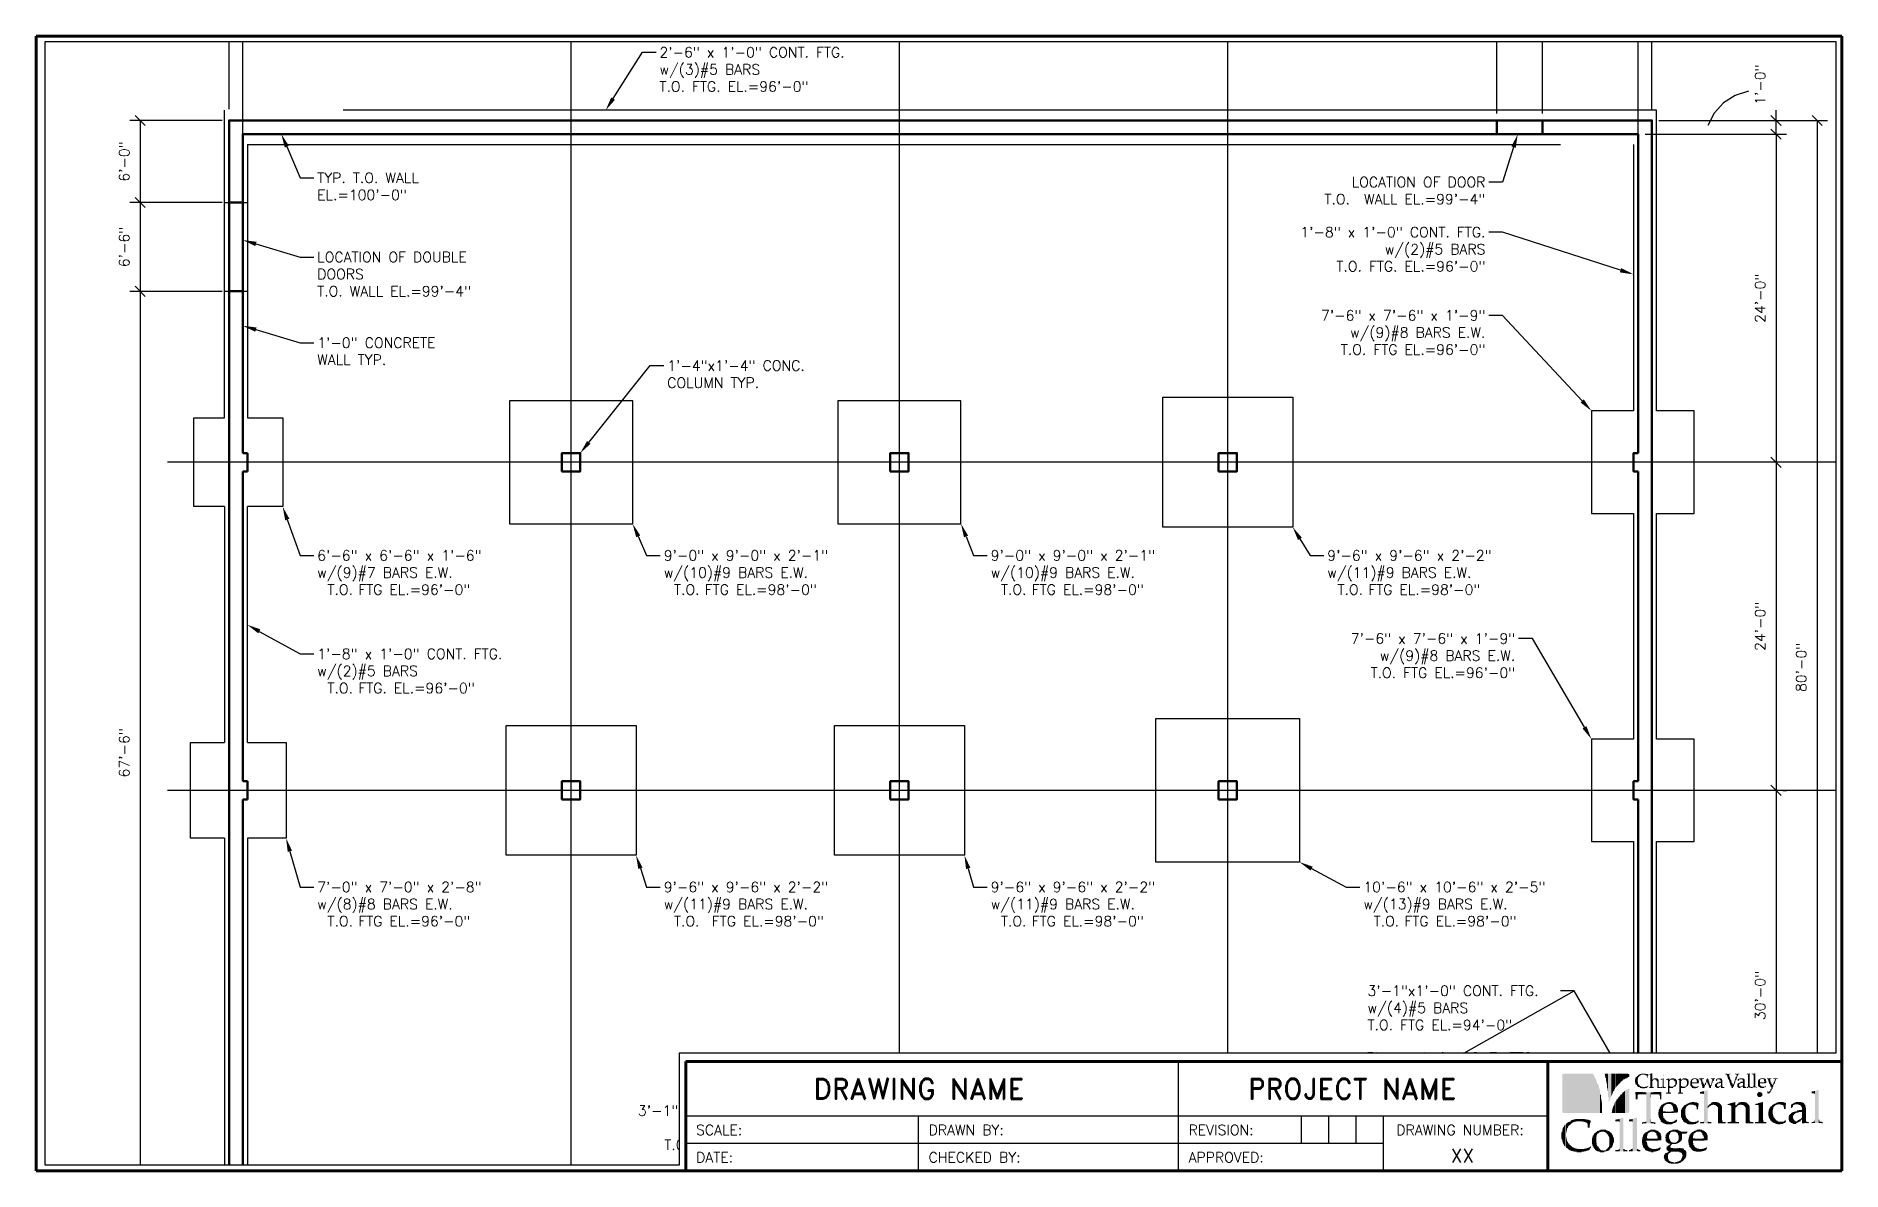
# Paper-space layout 'B Size' of a CAD drawing. Header units: inches. Extents: x 1.1 to 17.6, y 0.8 to 11.2.
# The model-space entities are those that its viewports show. They can reach past a viewport. Long polylines and large blocks are cut down to what shows.
import ezdxf
from ezdxf import colors
from ezdxf.entities.mleader import LeaderData, LeaderLine
from ezdxf.math import Vec2, Vec3

# ---------------------------------------------------------------- set-up
doc = ezdxf.new("R2010")
doc.units = ezdxf.units.IN
doc.header["$LTSCALE"] = 0.5
doc.header["$MEASUREMENT"] = 0
doc.linetypes.add('CENTER', pattern=[2, 1.25, -0.25, 0.25, -0.25])
doc.linetypes.add('HIDDEN', pattern=[0.375, 0.25, -0.125])
for name, color, linetype, lineweight in [('Annotations', 4, 'Continuous', 25), ('Borderline', 5, 'Continuous', 60), ('Centerlines', 2, 'CENTER', 25), ('Hidden', 2, 'HIDDEN', 25), ('Objects Thick', 3, 'Continuous', 50), ('Objects Thin', 6, 'Continuous', 25)]:
    doc.layers.add(name, color=color, linetype=linetype, lineweight=lineweight)
doc.layers.add('Logo', color=1, linetype='Continuous')
doc.layers.add('Viewport', color=1, linetype='Continuous', plot=False)
doc.styles.add('DF Text 1-8', font='romans.shx', dxfattribs={"height": 0.125})
doc.styles.add('DF Text 3-16', font='romand.shx', dxfattribs={"height": 0.1875})
doc.styles.add('DF Text 3-32', font='romans.shx', dxfattribs={"height": 0.09375})
doc.dimstyles.new('DF Dimensions', dxfattribs={"dimtxt": 0.09375, "dimasz": 0.09375, "dimexe": 0.09375, "dimexo": 0.0625, "dimgap": 0.09, "dimtad": 1, "dimdec": 4, "dimzin": 3, "dimdsep": 46, "dimlunit": 4, "dimtxsty": 'DF Text 3-32', "dimblk": 'OBLIQUE', "dimcen": 0.09, "dimazin": 0, "dimtfac": 0.7, "dimtdec": 4, "dimtmove": 0, "dimatfit": 3, "dimfxl": 1, "dimfrac": 1, "dimtolj": 1, "dimtzin": 0, "dimarcsym": 0})

psp = doc.layouts.new('B Size')

# ---------------------------------------------------------------- texts
at = {"layer": 'Annotations', "attachment_point": 1}
for s, insert, char_height, width, style in [('DRAWING NAME', (8.207, 1.673), 0.1875, 4.18853, 'DF Text 3-16'), ('PROJECT NAME', (12.178, 1.673), 0.1875, 4.18853, 'DF Text 3-16'), ('SCALE:', (7.135, 1.249), 0.0937, 1.97055, 'DF Text 3-32'), ('DRAWN BY:', (9.26, 1.249), 0.0937, 2.23892, 'DF Text 3-32'), ('REVISION:', (11.635, 1.249), 0.0937, 2.23892, 'DF Text 3-32'), ('DRAWING NUMBER:', (13.533, 1.249), 0.09375, 2.23892, 'DF Text 3-32'), ('DATE:', (7.135, 0.999), 0.0937, 1.97055, 'DF Text 3-32'), ('CHECKED BY:', (9.26, 0.999), 0.09375, 2.22709, 'DF Text 3-32'), ('APPROVED:', (11.635, 0.999), 0.0937, 2.22709, 'DF Text 3-32'), ('XX', (14.029, 1.031), 0.125, 0.3591, 'DF Text 1-8')]:
    psp.add_mtext(s, dxfattribs=dict(at, insert=insert, char_height=char_height, width=width, style=style))

msp = doc.modelspace()

# ---------------------------------------------------------------- blocks, each defined once
blk = doc.blocks.new('LOGO')
at = {"color": 250}
for points in [[(0.203, 0.0016), (0.203, -0.0138), (0.2018, 0.0016), (0.2018, -0.0138)], [(0.2043, 0.0042), (0.2043, -0.0138), (0.203, 0.0042), (0.203, -0.0138)], [(0.2005, -0.0112), (0.2005, -0.0138), (0.1992, -0.0112), (0.1992, -0.0138)], [(0.2018, -0.0048), (0.2018, -0.0138), (0.2005, -0.0048), (0.2005, -0.0138)]]:
    blk.add_solid(points, dxfattribs=at)
at = {"layer": 'Logo', "const_width": 0.001}
for points in [[(0.2118, 0.1184), (0.2118, 0.0699)], [(0.2131, 0.0244), (0.2131, -0.0136)], [(0.8714, -0.0479), (0.9018, -0.0479)]]:
    blk.add_lwpolyline(points, dxfattribs=at)
at = {"layer": 'Logo'}
blk.add_lwpolyline([(0.844, -0.0479, 0, 0, 0), (0.8559, -0.0479, 0.001, 0.001, 0), (0.844, -0.0479, 0.001, 0.001, 0)], format="xyseb", dxfattribs=at)
for points in [[(0.0351, 0.1157), (0.0351, -0.0112), (0.0339, 0.1157), (0.0339, -0.0112)], [(0.0364, 0.117), (0.0364, -0.0125), (0.0351, 0.117), (0.0351, -0.0125)], [(0.0377, 0.117), (0.0377, -0.0138), (0.0364, 0.117), (0.0364, -0.0138)], [(0.039, 0.1182), (0.039, -0.0138), (0.0377, 0.1182), (0.0377, -0.0138)], [(0.0403, 0.1182), (0.0403, -0.0138), (0.039, 0.1182), (0.039, -0.0138)], [(0.0415, 0.1182), (0.0415, -0.0138), (0.0403, 0.1182), (0.0403, -0.0138)], [(0.0428, 0.1182), (0.0428, -0.0138), (0.0415, 0.1182), (0.0415, -0.0138)], [(0.0441, 0.1182), (0.0441, -0.0138), (0.0428, 0.1182), (0.0428, -0.0138)], [(0.0454, 0.1182), (0.0454, -0.0138), (0.0441, 0.1182), (0.0441, -0.0138)], [(0.0467, 0.1182), (0.0467, -0.0138), (0.0454, 0.1182), (0.0454, -0.0138)], [(0.048, 0.1182), (0.048, -0.0138), (0.0467, 0.1182), (0.0467, -0.0138)], [(0.0492, 0.1182), (0.0492, -0.0138), (0.048, 0.1182), (0.048, -0.0138)], [(0.0505, 0.1182), (0.0505, -0.0138), (0.0492, 0.1182), (0.0492, -0.0138)], [(0.0518, 0.1182), (0.0518, -0.0138), (0.0505, 0.1182), (0.0505, -0.0138)], [(0.0531, 0.1182), (0.0531, -0.0138), (0.0518, 0.1182), (0.0518, -0.0138)], [(0.0544, 0.1182), (0.0544, -0.0138), (0.0531, 0.1182), (0.0531, -0.0138)], [(0.0556, 0.1182), (0.0556, -0.0138), (0.0544, 0.1182), (0.0544, -0.0138)], [(0.0582, 0.1182), (0.0582, -0.0138), (0.0556, 0.1182), (0.0556, -0.0138)], [(0.0595, 0.1182), (0.0595, -0.0138), (0.0582, 0.1182), (0.0582, -0.0138)], [(0.0608, 0.1182), (0.0608, -0.0138), (0.0595, 0.1182), (0.0595, -0.0138)], [(0.0621, 0.1182), (0.0621, -0.0138), (0.0608, 0.1182), (0.0608, -0.0138)], [(0.0633, 0.1182), (0.0633, -0.0138), (0.0621, 0.1182), (0.0621, -0.0138)], [(0.0646, 0.1182), (0.0646, -0.0138), (0.0633, 0.1182), (0.0633, -0.0138)], [(0.0659, 0.1182), (0.0659, -0.0138), (0.0646, 0.1182), (0.0646, -0.0138)], [(0.0672, 0.1182), (0.0672, -0.0138), (0.0659, 0.1182), (0.0659, -0.0138)], [(0.0685, 0.1182), (0.0685, -0.0138), (0.0672, 0.1182), (0.0672, -0.0138)], [(0.0697, 0.1182), (0.0697, -0.0138), (0.0685, 0.1182), (0.0685, -0.0138)], [(0.071, 0.1182), (0.071, -0.0138), (0.0697, 0.1182), (0.0697, -0.0138)], [(0.0723, 0.1182), (0.0723, -0.0138), (0.071, 0.1182), (0.071, -0.0138)], [(0.0736, 0.1182), (0.0736, -0.0138), (0.0723, 0.1182), (0.0723, -0.0138)], [(0.0749, 0.1182), (0.0749, -0.0138), (0.0736, 0.1182), (0.0736, -0.0138)], [(0.0762, 0.1182), (0.0762, -0.0138), (0.0749, 0.1182), (0.0749, -0.0138)], [(0.0774, 0.1182), (0.0774, -0.0138), (0.0762, 0.1182), (0.0762, -0.0138)], [(0.0787, 0.1182), (0.0787, -0.0138), (0.0774, 0.1182), (0.0774, -0.0138)], [(0.08, 0.1182), (0.08, -0.0138), (0.0787, 0.1182), (0.0787, -0.0138)], [(0.0813, 0.1182), (0.0813, -0.0138), (0.08, 0.1182), (0.08, -0.0138)], [(0.0826, 0.1182), (0.0826, -0.0138), (0.0813, 0.1182), (0.0813, -0.0138)], [(0.0838, 0.1182), (0.0838, -0.0138), (0.0826, 0.1182), (0.0826, -0.0138)], [(0.0851, 0.1182), (0.0851, -0.0138), (0.0838, 0.1182), (0.0838, -0.0138)], [(0.0864, 0.1182), (0.0864, -0.0138), (0.0851, 0.1182), (0.0851, -0.0138)], [(0.0877, 0.1182), (0.0877, -0.0138), (0.0864, 0.1182), (0.0864, -0.0138)], [(0.0903, 0.1182), (0.0903, -0.0138), (0.0877, 0.1182), (0.0877, -0.0138)], [(0.0915, 0.1182), (0.0915, -0.0138), (0.0903, 0.1182), (0.0903, -0.0138)], [(0.0928, 0.1182), (0.0928, -0.0138), (0.0915, 0.1182), (0.0915, -0.0138)], [(0.0941, 0.1182), (0.0941, -0.0138), (0.0928, 0.1182), (0.0928, -0.0138)], [(0.0954, 0.1182), (0.0954, -0.0138), (0.0941, 0.1182), (0.0941, -0.0138)], [(0.0967, 0.1182), (0.0967, -0.0138), (0.0954, 0.1182), (0.0954, -0.0138)], [(0.0979, 0.1182), (0.0979, -0.0138), (0.0967, 0.1182), (0.0967, -0.0138)], [(0.0992, 0.1182), (0.0992, -0.0138), (0.0979, 0.1182), (0.0979, -0.0138)], [(0.1005, 0.1182), (0.1005, -0.0138), (0.0992, 0.1182), (0.0992, -0.0138)], [(0.1018, 0.1182), (0.1018, -0.0138), (0.1005, 0.1182), (0.1005, -0.0138)], [(0.1031, 0.1182), (0.1031, -0.0138), (0.1018, 0.1182), (0.1018, -0.0138)], [(0.1044, 0.1182), (0.1044, -0.0138), (0.1031, 0.1182), (0.1031, -0.0138)], [(0.1056, 0.1182), (0.1056, -0.0138), (0.1044, 0.1182), (0.1044, -0.0138)], [(0.1069, 0.1182), (0.1069, -0.0138), (0.1056, 0.1182), (0.1056, -0.0138)], [(0.1082, 0.1182), (0.1082, -0.0138), (0.1069, 0.1182), (0.1069, -0.0138)], [(0.1095, 0.1182), (0.1095, -0.0138), (0.1082, 0.1182), (0.1082, -0.0138)], [(0.1108, 0.1182), (0.1108, -0.0138), (0.1095, 0.1182), (0.1095, -0.0138)], [(0.112, 0.1182), (0.112, -0.0138), (0.1108, 0.1182), (0.1108, -0.0138)], [(0.1133, 0.1182), (0.1133, -0.0138), (0.112, 0.1182), (0.112, -0.0138)], [(0.1146, 0.1182), (0.1146, -0.0138), (0.1133, 0.1182), (0.1133, -0.0138)], [(0.1159, 0.1182), (0.1159, -0.0138), (0.1146, 0.1182), (0.1146, -0.0138)], [(0.1172, 0.1182), (0.1172, -0.0138), (0.1159, 0.1182), (0.1159, -0.0138)], [(0.1185, 0.1182), (0.1185, -0.0138), (0.1172, 0.1182), (0.1172, -0.0138)], [(0.1197, 0.1182), (0.1197, -0.0138), (0.1185, 0.1182), (0.1185, -0.0138)], [(0.1223, 0.1182), (0.1223, -0.0138), (0.1197, 0.1182), (0.1197, -0.0138)], [(0.1236, 0.1182), (0.1236, -0.0138), (0.1223, 0.1182), (0.1223, -0.0138)], [(0.1249, 0.1182), (0.1249, -0.0138), (0.1236, 0.1182), (0.1236, -0.0138)], [(0.1261, 0.1182), (0.1261, -0.0138), (0.1249, 0.1182), (0.1249, -0.0138)], [(0.1274, 0.1182), (0.1274, -0.0138), (0.1261, 0.1182), (0.1261, -0.0138)], [(0.1287, 0.1182), (0.1287, -0.0138), (0.1274, 0.1182), (0.1274, -0.0138)], [(0.13, 0.1182), (0.13, -0.0138), (0.1287, 0.1182), (0.1287, -0.0138)], [(0.1313, 0.1182), (0.1313, -0.0138), (0.13, 0.1182), (0.13, -0.0138)], [(0.1326, 0.1182), (0.1326, -0.0138), (0.1313, 0.1182), (0.1313, -0.0138)], [(0.1338, 0.1182), (0.1338, -0.0138), (0.1326, 0.1182), (0.1326, -0.0138)], [(0.1351, 0.1182), (0.1351, -0.0138), (0.1338, 0.1182), (0.1338, -0.0138)], [(0.1364, 0.1182), (0.1364, -0.0138), (0.1351, 0.1182), (0.1351, -0.0138)], [(0.1377, 0.117), (0.1377, -0.0138), (0.1364, 0.117), (0.1364, -0.0138)], [(0.139, 0.1157), (0.139, -0.0138), (0.1377, 0.1157), (0.1377, -0.0138)], [(0.1402, 0.1118), (0.1402, -0.0138), (0.139, 0.1118), (0.139, -0.0138)], [(0.1415, 0.1106), (0.1415, -0.0138), (0.1402, 0.1106), (0.1402, -0.0138)], [(0.1428, 0.108), (0.1428, -0.0138), (0.1415, 0.108), (0.1415, -0.0138)], [(0.1441, 0.1041), (0.1441, -0.0138), (0.1428, 0.1041), (0.1428, -0.0138)], [(0.1454, 0.1029), (0.1454, -0.0138), (0.1441, 0.1029), (0.1441, -0.0138)], [(0.1466, 0.1003), (0.1466, -0.0138), (0.1454, 0.1003), (0.1454, -0.0138)], [(0.1479, 0.0965), (0.1479, -0.0138), (0.1466, 0.0965), (0.1466, -0.0138)], [(0.1492, 0.0939), (0.1492, -0.0138), (0.1479, 0.0939), (0.1479, -0.0138)], [(0.1505, 0.0888), (0.1505, -0.0138), (0.1492, 0.0888), (0.1492, -0.0138)], [(0.1518, 0.0862), (0.1518, -0.0138), (0.1505, 0.0862), (0.1505, -0.0138)], [(0.1543, 0.0836), (0.1543, -0.0138), (0.1518, 0.0836), (0.1518, -0.0138)], [(0.1556, 0.0785), (0.1556, -0.0138), (0.1543, 0.0785), (0.1543, -0.0138)], [(0.1569, 0.0759), (0.1569, -0.0138), (0.1556, 0.0759), (0.1556, -0.0138)], [(0.1582, 0.0708), (0.1582, -0.0138), (0.1569, 0.0708), (0.1569, -0.0138)], [(0.1595, 0.067), (0.1595, -0.0138), (0.1582, 0.067), (0.1582, -0.0138)], [(0.1607, 0.0631), (0.1607, -0.0138), (0.1595, 0.0631), (0.1595, -0.0138)], [(0.1774, 0.1182), (0.1774, 0.1157), (0.1761, 0.1182), (0.1761, 0.1157)], [(0.1787, 0.1182), (0.1787, 0.1093), (0.1774, 0.1182), (0.1774, 0.1093)], [(0.18, 0.1182), (0.18, 0.1041), (0.1787, 0.1182), (0.1787, 0.1041)], [(0.1813, 0.1182), (0.1813, 0.0952), (0.18, 0.1182), (0.18, 0.0952)], [(0.1825, 0.1182), (0.1825, 0.0888), (0.1813, 0.1182), (0.1813, 0.0888)], [(0.1838, 0.1182), (0.1838, 0.0836), (0.1825, 0.1182), (0.1825, 0.0836)], [(0.1864, 0.1182), (0.1864, 0.0695), (0.1838, 0.1182), (0.1838, 0.0695)], [(0.1877, 0.1182), (0.1877, 0.0606), (0.1864, 0.1182), (0.1864, 0.0606)], [(0.1889, 0.1182), (0.1889, 0.0401), (0.1877, 0.1182), (0.1877, 0.0401)], [(0.1902, 0.1182), (0.1902, 0.0247), (0.1889, 0.1182), (0.1889, 0.0247)], [(0.1915, 0.1182), (0.1915, 0.0221), (0.1902, 0.1182), (0.1902, 0.0221)], [(0.1928, 0.1182), (0.1928, 0.0285), (0.1915, 0.1182), (0.1915, 0.0285)], [(0.1941, 0.1182), (0.1941, 0.0311), (0.1928, 0.1182), (0.1928, 0.0311)], [(0.1954, 0.1182), (0.1954, 0.0337), (0.1941, 0.1182), (0.1941, 0.0337)], [(0.1966, 0.1182), (0.1966, 0.0388), (0.1954, 0.1182), (0.1954, 0.0388)], [(0.1979, 0.1182), (0.1979, 0.0401), (0.1966, 0.1182), (0.1966, 0.0401)], [(0.1992, 0.1182), (0.1992, 0.0439), (0.1979, 0.1182), (0.1979, 0.0439)], [(0.2005, 0.1182), (0.2005, 0.0465), (0.1992, 0.1182), (0.1992, 0.0465)], [(0.2018, 0.1182), (0.2018, 0.049), (0.2005, 0.1182), (0.2005, 0.049)], [(0.203, 0.1182), (0.203, 0.0529), (0.2018, 0.1182), (0.2018, 0.0529)], [(0.2043, 0.1182), (0.2043, 0.0542), (0.203, 0.1182), (0.203, 0.0542)], [(0.2056, 0.1182), (0.2056, 0.0593), (0.2043, 0.1182), (0.2043, 0.0593)], [(0.2069, 0.1182), (0.2069, 0.0606), (0.2056, 0.1182), (0.2056, 0.0606)], [(0.2082, 0.1182), (0.2082, 0.0618), (0.2069, 0.1182), (0.2069, 0.0618)], [(0.2095, 0.1182), (0.2095, 0.0657), (0.2082, 0.1182), (0.2082, 0.0657)], [(0.2107, 0.1182), (0.2107, 0.067), (0.2095, 0.1182), (0.2095, 0.067)], [(0.2133, 0.1182), (0.2133, 0.0708), (0.212, 0.1182), (0.212, 0.0708)], [(0.2146, 0.1182), (0.2146, 0.0721), (0.2133, 0.1182), (0.2133, 0.0721)], [(0.2159, 0.1182), (0.2159, 0.0747), (0.2146, 0.1182), (0.2146, 0.0747)], [(0.2184, 0.1182), (0.2184, 0.0772), (0.2159, 0.1182), (0.2159, 0.0772)], [(0.2197, 0.1182), (0.2197, 0.0772), (0.2184, 0.1182), (0.2184, 0.0772)], [(0.221, 0.1182), (0.221, 0.0798), (0.2197, 0.1182), (0.2197, 0.0798)], [(0.2223, 0.1182), (0.2223, 0.0811), (0.221, 0.1182), (0.221, 0.0811)], [(0.2236, 0.1182), (0.2236, 0.0836), (0.2223, 0.1182), (0.2223, 0.0836)], [(0.2248, 0.1182), (0.2248, 0.0836), (0.2236, 0.1182), (0.2236, 0.0836)], [(0.2261, 0.1182), (0.2261, 0.0849), (0.2248, 0.1182), (0.2248, 0.0849)], [(0.2274, 0.1182), (0.2274, 0.0875), (0.2261, 0.1182), (0.2261, 0.0875)], [(0.2287, 0.1182), (0.2287, 0.0875), (0.2274, 0.1182), (0.2274, 0.0875)], [(0.23, 0.1182), (0.23, 0.0888), (0.2287, 0.1182), (0.2287, 0.0888)], [(0.2312, 0.1182), (0.2312, 0.0913), (0.23, 0.1182), (0.23, 0.0913)], [(0.2325, 0.1182), (0.2325, 0.0926), (0.2312, 0.1182), (0.2312, 0.0926)], [(0.2338, 0.1182), (0.2338, 0.0939), (0.2325, 0.1182), (0.2325, 0.0939)], [(0.2351, 0.1182), (0.2351, 0.0939), (0.2338, 0.1182), (0.2338, 0.0939)], [(0.2364, 0.1182), (0.2364, 0.0952), (0.2351, 0.1182), (0.2351, 0.0952)], [(0.2377, 0.1182), (0.2377, 0.0965), (0.2364, 0.1182), (0.2364, 0.0965)], [(0.2389, 0.1182), (0.2389, 0.0977), (0.2377, 0.1182), (0.2377, 0.0977)], [(0.2402, 0.1182), (0.2402, 0.099), (0.2389, 0.1182), (0.2389, 0.099)], [(0.2415, 0.1182), (0.2415, 0.099), (0.2402, 0.1182), (0.2402, 0.099)], [(0.2428, 0.1182), (0.2428, 0.099), (0.2415, 0.1182), (0.2415, 0.099)], [(0.2441, 0.1182), (0.2441, 0.1003), (0.2428, 0.1182), (0.2428, 0.1003)], [(0.2441, 0.0606), (0.2441, -0.0138), (0.2428, 0.0606), (0.2428, -0.0138)], [(0.2453, 0.1182), (0.2453, 0.1016), (0.2441, 0.1182), (0.2441, 0.1016)], [(0.2453, 0.0618), (0.2453, -0.0138), (0.2441, 0.0618), (0.2441, -0.0138)], [(0.2466, 0.1182), (0.2466, 0.1029), (0.2453, 0.1182), (0.2453, 0.1029)], [(0.2466, 0.0631), (0.2466, -0.0138), (0.2453, 0.0631), (0.2453, -0.0138)], [(0.2479, 0.1182), (0.2479, 0.1029), (0.2466, 0.1182), (0.2466, 0.1029)], [(0.2479, 0.0631), (0.2479, -0.0138), (0.2466, 0.0631), (0.2466, -0.0138)], [(0.2505, 0.1182), (0.2505, 0.1029), (0.2479, 0.1182), (0.2479, 0.1029)], [(0.2505, 0.0644), (0.2505, -0.0138), (0.2479, 0.0644), (0.2479, -0.0138)], [(0.2517, 0.1182), (0.2517, 0.1041), (0.2505, 0.1182), (0.2505, 0.1041)], [(0.2517, 0.0644), (0.2517, -0.0138), (0.2505, 0.0644), (0.2505, -0.0138)], [(0.253, 0.1182), (0.253, 0.1054), (0.2517, 0.1182), (0.2517, 0.1054)], [(0.253, 0.0657), (0.253, -0.0138), (0.2517, 0.0657), (0.2517, -0.0138)], [(0.2543, 0.1182), (0.2543, 0.1054), (0.253, 0.1182), (0.253, 0.1054)], [(0.2543, 0.067), (0.2543, -0.0138), (0.253, 0.067), (0.253, -0.0138)], [(0.2556, 0.117), (0.2556, 0.1067), (0.2543, 0.117), (0.2543, 0.1067)], [(0.2556, 0.067), (0.2556, -0.0125), (0.2543, 0.067), (0.2543, -0.0125)], [(0.2569, 0.117), (0.2569, 0.1067), (0.2556, 0.117), (0.2556, 0.1067)], [(0.2569, 0.0683), (0.2569, -0.0125), (0.2556, 0.0683), (0.2556, -0.0125)], [(0.2582, 0.1157), (0.2582, 0.108), (0.2569, 0.1157), (0.2569, 0.108)], [(0.2582, 0.0683), (0.2582, -0.0099), (0.2569, 0.0683), (0.2569, -0.0099)], [(0.2787, 0.099), (0.2787, 0.0888), (0.2774, 0.099), (0.2774, 0.0888)], [(0.2799, 0.1029), (0.2799, 0.0849), (0.2787, 0.1029), (0.2787, 0.0849)], [(0.2825, 0.1067), (0.2825, 0.0811), (0.2799, 0.1067), (0.2799, 0.0811)], [(0.2838, 0.108), (0.2838, 0.0798), (0.2825, 0.108), (0.2825, 0.0798)], [(0.2851, 0.1106), (0.2851, 0.0772), (0.2838, 0.1106), (0.2838, 0.0772)], [(0.2864, 0.1106), (0.2864, 0.0759), (0.2851, 0.1106), (0.2851, 0.0759)], [(0.2876, 0.1118), (0.2876, 0.099), (0.2864, 0.1118), (0.2864, 0.099)], [(0.2876, 0.0913), (0.2876, 0.0747), (0.2864, 0.0913), (0.2864, 0.0747)], [(0.2889, 0.1131), (0.2889, 0.1054), (0.2876, 0.1131), (0.2876, 0.1054)], [(0.2889, 0.0836), (0.2889, 0.0734), (0.2876, 0.0836), (0.2876, 0.0734)], [(0.2902, 0.1144), (0.2902, 0.1067), (0.2889, 0.1144), (0.2889, 0.1067)], [(0.2902, 0.0824), (0.2902, 0.0734), (0.2889, 0.0824), (0.2889, 0.0734)], [(0.2915, 0.1144), (0.2915, 0.108), (0.2902, 0.1144), (0.2902, 0.108)], [(0.2915, 0.0811), (0.2915, 0.0734), (0.2902, 0.0811), (0.2902, 0.0734)], [(0.2928, 0.1157), (0.2928, 0.1106), (0.2915, 0.1157), (0.2915, 0.1106)], [(0.2928, 0.0785), (0.2928, 0.0721), (0.2915, 0.0785), (0.2915, 0.0721)], [(0.294, 0.1157), (0.294, 0.1118), (0.2928, 0.1157), (0.2928, 0.1118)], [(0.294, 0.0785), (0.294, 0.0721), (0.2928, 0.0785), (0.2928, 0.0721)], [(0.2953, 0.117), (0.2953, 0.1131), (0.294, 0.117), (0.294, 0.1131)], [(0.2953, 0.0772), (0.2953, 0.0708), (0.294, 0.0772), (0.294, 0.0708)], [(0.2966, 0.117), (0.2966, 0.1131), (0.2953, 0.117), (0.2953, 0.1131)], [(0.2966, 0.0759), (0.2966, 0.0708), (0.2953, 0.0759), (0.2953, 0.0708)], [(0.2979, 0.117), (0.2979, 0.1131), (0.2966, 0.117), (0.2966, 0.1131)], [(0.2979, 0.0759), (0.2979, 0.0708), (0.2966, 0.0759), (0.2966, 0.0708)], [(0.2992, 0.1182), (0.2992, 0.1144), (0.2979, 0.1182), (0.2979, 0.1144)], [(0.2992, 0.0747), (0.2992, 0.0708), (0.2979, 0.0747), (0.2979, 0.0708)], [(0.3005, 0.1182), (0.3005, 0.1144), (0.2992, 0.1182), (0.2992, 0.1144)], [(0.3005, 0.0747), (0.3005, 0.0695), (0.2992, 0.0747), (0.2992, 0.0695)], [(0.3017, 0.1182), (0.3017, 0.1144), (0.3005, 0.1182), (0.3005, 0.1144)], [(0.3017, 0.0747), (0.3017, 0.0695), (0.3005, 0.0747), (0.3005, 0.0695)], [(0.303, 0.1182), (0.303, 0.1144), (0.3017, 0.1182), (0.3017, 0.1144)], [(0.303, 0.0747), (0.303, 0.0695), (0.3017, 0.0747), (0.3017, 0.0695)], [(0.3043, 0.1182), (0.3043, 0.1144), (0.303, 0.1182), (0.303, 0.1144)], [(0.3043, 0.0734), (0.3043, 0.0695), (0.303, 0.0734), (0.303, 0.0695)], [(0.3056, 0.1182), (0.3056, 0.1157), (0.3043, 0.1182), (0.3043, 0.1157)], [(0.3056, 0.0734), (0.3056, 0.0695), (0.3043, 0.0734), (0.3043, 0.0695)], [(0.3069, 0.1182), (0.3069, 0.1144), (0.3056, 0.1182), (0.3056, 0.1144)], [(0.3069, 0.0734), (0.3069, 0.0695), (0.3056, 0.0734), (0.3056, 0.0695)], [(0.3081, 0.1182), (0.3081, 0.1144), (0.3069, 0.1182), (0.3069, 0.1144)], [(0.3081, 0.0734), (0.3081, 0.0695), (0.3069, 0.0734), (0.3069, 0.0695)], [(0.3094, 0.1182), (0.3094, 0.1144), (0.3081, 0.1182), (0.3081, 0.1144)], [(0.3094, 0.0734), (0.3094, 0.0695), (0.3081, 0.0734), (0.3081, 0.0695)], [(0.3107, 0.1182), (0.3107, 0.1144), (0.3094, 0.1182), (0.3094, 0.1144)], [(0.3107, 0.0734), (0.3107, 0.0695), (0.3094, 0.0734), (0.3094, 0.0695)], [(0.312, 0.1182), (0.312, 0.1144), (0.3107, 0.1182), (0.3107, 0.1144)], [(0.312, 0.0747), (0.312, 0.0708), (0.3107, 0.0747), (0.3107, 0.0708)], [(0.3133, 0.1182), (0.3133, 0.1131), (0.312, 0.1182), (0.312, 0.1131)], [(0.3133, 0.0747), (0.3133, 0.0708), (0.312, 0.0747), (0.312, 0.0708)], [(0.3158, 0.117), (0.3158, 0.1131), (0.3133, 0.117), (0.3133, 0.1131)], [(0.3158, 0.0747), (0.3158, 0.0708), (0.3133, 0.0747), (0.3133, 0.0708)], [(0.3171, 0.117), (0.3171, 0.1118), (0.3158, 0.117), (0.3158, 0.1118)], [(0.3171, 0.0747), (0.3171, 0.0708), (0.3158, 0.0747), (0.3158, 0.0708)], [(0.3184, 0.117), (0.3184, 0.1118), (0.3171, 0.117), (0.3171, 0.1118)], [(0.3184, 0.0759), (0.3184, 0.0721), (0.3171, 0.0759), (0.3171, 0.0721)], [(0.3197, 0.117), (0.3197, 0.1054), (0.3184, 0.117), (0.3184, 0.1054)], [(0.3197, 0.0759), (0.3197, 0.0721), (0.3184, 0.0759), (0.3184, 0.0721)], [(0.321, 0.1157), (0.321, 0.1054), (0.3197, 0.1157), (0.3197, 0.1054)], [(0.321, 0.0772), (0.321, 0.0734), (0.3197, 0.0772), (0.3197, 0.0734)], [(0.3222, 0.1157), (0.3222, 0.1118), (0.321, 0.1157), (0.321, 0.1118)], [(0.3222, 0.0772), (0.3222, 0.0747), (0.321, 0.0772), (0.321, 0.0747)], [(0.3261, 0.117), (0.3261, 0.1144), (0.3248, 0.117), (0.3248, 0.1144)], [(0.3261, 0.0734), (0.3261, 0.0708), (0.3248, 0.0734), (0.3248, 0.0708)], [(0.3274, 0.117), (0.3274, 0.1144), (0.3261, 0.117), (0.3261, 0.1144)], [(0.3274, 0.0734), (0.3274, 0.0708), (0.3261, 0.0734), (0.3261, 0.0708)], [(0.3287, 0.117), (0.3287, 0.1144), (0.3274, 0.117), (0.3274, 0.1144)], [(0.3287, 0.0734), (0.3287, 0.0708), (0.3274, 0.0734), (0.3274, 0.0708)], [(0.3299, 0.1182), (0.3299, 0.0708), (0.3287, 0.1182), (0.3287, 0.0708)], [(0.3312, 0.1182), (0.3312, 0.0708), (0.3299, 0.1182), (0.3299, 0.0708)], [(0.3325, 0.1182), (0.3325, 0.0708), (0.3312, 0.1182), (0.3312, 0.0708)], [(0.3338, 0.1195), (0.3338, 0.0708), (0.3325, 0.1195), (0.3325, 0.0708)], [(0.3351, 0.1195), (0.3351, 0.0708), (0.3338, 0.1195), (0.3338, 0.0708)], [(0.3363, 0.0977), (0.3363, 0.0939), (0.3351, 0.0977), (0.3351, 0.0939)], [(0.3363, 0.0734), (0.3363, 0.0708), (0.3351, 0.0734), (0.3351, 0.0708)], [(0.3376, 0.099), (0.3376, 0.0952), (0.3363, 0.099), (0.3363, 0.0952)], [(0.3376, 0.0734), (0.3376, 0.0708), (0.3363, 0.0734), (0.3363, 0.0708)], [(0.3389, 0.099), (0.3389, 0.0965), (0.3376, 0.099), (0.3376, 0.0965)], [(0.3389, 0.0734), (0.3389, 0.0708), (0.3376, 0.0734), (0.3376, 0.0708)], [(0.3402, 0.1016), (0.3402, 0.0977), (0.3389, 0.1016), (0.3389, 0.0977)], [(0.3402, 0.0734), (0.3402, 0.0708), (0.3389, 0.0734), (0.3389, 0.0708)], [(0.3415, 0.1016), (0.3415, 0.0977), (0.3402, 0.1016), (0.3402, 0.0977)], [(0.3428, 0.1029), (0.3428, 0.099), (0.3415, 0.1029), (0.3415, 0.099)], [(0.344, 0.1029), (0.344, 0.099), (0.3428, 0.1029), (0.3428, 0.099)], [(0.3453, 0.1029), (0.3453, 0.0977), (0.344, 0.1029), (0.344, 0.0977)], [(0.3479, 0.1029), (0.3479, 0.0977), (0.3453, 0.1029), (0.3453, 0.0977)], [(0.3492, 0.1029), (0.3492, 0.0977), (0.3479, 0.1029), (0.3479, 0.0977)], [(0.3504, 0.1029), (0.3504, 0.0952), (0.3492, 0.1029), (0.3492, 0.0952)], [(0.3517, 0.1029), (0.3517, 0.0926), (0.3504, 0.1029), (0.3504, 0.0926)], [(0.353, 0.1016), (0.353, 0.0708), (0.3517, 0.1016), (0.3517, 0.0708)], [(0.3543, 0.1003), (0.3543, 0.0708), (0.353, 0.1003), (0.353, 0.0708)], [(0.3556, 0.1003), (0.3556, 0.0708), (0.3543, 0.1003), (0.3543, 0.0708)], [(0.3568, 0.0965), (0.3568, 0.0708), (0.3556, 0.0965), (0.3556, 0.0708)], [(0.3581, 0.0747), (0.3581, 0.0708), (0.3568, 0.0747), (0.3568, 0.0708)], [(0.3594, 0.0734), (0.3594, 0.0708), (0.3581, 0.0734), (0.3581, 0.0708)], [(0.3607, 0.0734), (0.3607, 0.0708), (0.3594, 0.0734), (0.3594, 0.0708)], [(0.362, 0.0734), (0.362, 0.0708), (0.3607, 0.0734), (0.3607, 0.0708)], [(0.3633, 0.0734), (0.3633, 0.0721), (0.362, 0.0734), (0.362, 0.0721)], [(0.3645, 0.1003), (0.3645, 0.0977), (0.3633, 0.1003), (0.3633, 0.0977)], [(0.3645, 0.0734), (0.3645, 0.0708), (0.3633, 0.0734), (0.3633, 0.0708)], [(0.3658, 0.1003), (0.3658, 0.0977), (0.3645, 0.1003), (0.3645, 0.0977)], [(0.3658, 0.0734), (0.3658, 0.0708), (0.3645, 0.0734), (0.3645, 0.0708)], [(0.3671, 0.1003), (0.3671, 0.0977), (0.3658, 0.1003), (0.3658, 0.0977)], [(0.3671, 0.0734), (0.3671, 0.0708), (0.3658, 0.0734), (0.3658, 0.0708)], [(0.3684, 0.1016), (0.3684, 0.0977), (0.3671, 0.1016), (0.3671, 0.0977)], [(0.3684, 0.0747), (0.3684, 0.0708), (0.3671, 0.0747), (0.3671, 0.0708)], [(0.3709, 0.1016), (0.3709, 0.0708), (0.3697, 0.1016), (0.3697, 0.0708)], [(0.3722, 0.1029), (0.3722, 0.0708), (0.3709, 0.1029), (0.3709, 0.0708)], [(0.3735, 0.1029), (0.3735, 0.0708), (0.3722, 0.1029), (0.3722, 0.0708)], [(0.3748, 0.1144), (0.3748, 0.1118), (0.3735, 0.1144), (0.3735, 0.1118)], [(0.3748, 0.0747), (0.3748, 0.0708), (0.3735, 0.0747), (0.3735, 0.0708)], [(0.3761, 0.0734), (0.3761, 0.0708), (0.3748, 0.0734), (0.3748, 0.0708)], [(0.3774, 0.0734), (0.3774, 0.0708), (0.3761, 0.0734), (0.3761, 0.0708)], [(0.3799, 0.0734), (0.3799, 0.0708), (0.3774, 0.0734), (0.3774, 0.0708)], [(0.3825, 0.1003), (0.3825, 0.0977), (0.3812, 0.1003), (0.3812, 0.0977)], [(0.3838, 0.1003), (0.3838, 0.0977), (0.3825, 0.1003), (0.3825, 0.0977)], [(0.385, 0.1003), (0.385, 0.0977), (0.3838, 0.1003), (0.3838, 0.0977)], [(0.3863, 0.1016), (0.3863, 0.0977), (0.385, 0.1016), (0.385, 0.0977)], [(0.3876, 0.1016), (0.3876, 0.0965), (0.3863, 0.1016), (0.3863, 0.0965)], [(0.3889, 0.1016), (0.3889, 0.0516), (0.3876, 0.1016), (0.3876, 0.0516)], [(0.3902, 0.1016), (0.3902, 0.0516), (0.3889, 0.1016), (0.3889, 0.0516)], [(0.3915, 0.1029), (0.3915, 0.0516), (0.3902, 0.1029), (0.3902, 0.0516)], [(0.3927, 0.1029), (0.3927, 0.0516), (0.3915, 0.1029), (0.3915, 0.0516)], [(0.394, 0.0977), (0.394, 0.0939), (0.3927, 0.0977), (0.3927, 0.0939)], [(0.394, 0.0772), (0.394, 0.0708), (0.3927, 0.0772), (0.3927, 0.0708)], [(0.3953, 0.099), (0.3953, 0.0965), (0.394, 0.099), (0.394, 0.0965)], [(0.3953, 0.0759), (0.3953, 0.0708), (0.394, 0.0759), (0.394, 0.0708)], [(0.3966, 0.1003), (0.3966, 0.0965), (0.3953, 0.1003), (0.3953, 0.0965)], [(0.3966, 0.0747), (0.3966, 0.0708), (0.3953, 0.0747), (0.3953, 0.0708)], [(0.3979, 0.1016), (0.3979, 0.0977), (0.3966, 0.1016), (0.3966, 0.0977)], [(0.3979, 0.0747), (0.3979, 0.0708), (0.3966, 0.0747), (0.3966, 0.0708)], [(0.3991, 0.1016), (0.3991, 0.0977), (0.3979, 0.1016), (0.3979, 0.0977)], [(0.3991, 0.0747), (0.3991, 0.0708), (0.3979, 0.0747), (0.3979, 0.0708)], [(0.4004, 0.1029), (0.4004, 0.0977), (0.3991, 0.1029), (0.3991, 0.0977)], [(0.4004, 0.0747), (0.4004, 0.0708), (0.3991, 0.0747), (0.3991, 0.0708)], [(0.4017, 0.1029), (0.4017, 0.0977), (0.4004, 0.1029), (0.4004, 0.0977)], [(0.4017, 0.0747), (0.4017, 0.0708), (0.4004, 0.0747), (0.4004, 0.0708)], [(0.403, 0.1029), (0.403, 0.0977), (0.4017, 0.1029), (0.4017, 0.0977)], [(0.403, 0.0747), (0.403, 0.0708), (0.4017, 0.0747), (0.4017, 0.0708)], [(0.4043, 0.1029), (0.4043, 0.0977), (0.403, 0.1029), (0.403, 0.0977)], [(0.4043, 0.0747), (0.4043, 0.0708), (0.403, 0.0747), (0.403, 0.0708)], [(0.4056, 0.1029), (0.4056, 0.0977), (0.4043, 0.1029), (0.4043, 0.0977)], [(0.4056, 0.0747), (0.4056, 0.0721), (0.4043, 0.0747), (0.4043, 0.0721)], [(0.4068, 0.1029), (0.4068, 0.0977), (0.4056, 0.1029), (0.4056, 0.0977)], [(0.4068, 0.0759), (0.4068, 0.0721), (0.4056, 0.0759), (0.4056, 0.0721)], [(0.4081, 0.1029), (0.4081, 0.0952), (0.4068, 0.1029), (0.4068, 0.0952)], [(0.4081, 0.0772), (0.4081, 0.0734), (0.4068, 0.0772), (0.4068, 0.0734)], [(0.4094, 0.1016), (0.4094, 0.0952), (0.4081, 0.1016), (0.4081, 0.0952)], [(0.4094, 0.0785), (0.4094, 0.0747), (0.4081, 0.0785), (0.4081, 0.0747)], [(0.412, 0.1016), (0.412, 0.0926), (0.4094, 0.1016), (0.4094, 0.0926)], [(0.412, 0.0798), (0.412, 0.0747), (0.4094, 0.0798), (0.4094, 0.0747)], [(0.4132, 0.1003), (0.4132, 0.0759), (0.412, 0.1003), (0.412, 0.0759)], [(0.4145, 0.1003), (0.4145, 0.0772), (0.4132, 0.1003), (0.4132, 0.0772)], [(0.4158, 0.0977), (0.4158, 0.0798), (0.4145, 0.0977), (0.4145, 0.0798)], [(0.4171, 0.0965), (0.4171, 0.0811), (0.4158, 0.0965), (0.4158, 0.0811)], [(0.4184, 0.0952), (0.4184, 0.0836), (0.4171, 0.0952), (0.4171, 0.0836)], [(0.4222, 0.1003), (0.4222, 0.0977), (0.4209, 0.1003), (0.4209, 0.0977)], [(0.4235, 0.1003), (0.4235, 0.0977), (0.4222, 0.1003), (0.4222, 0.0977)], [(0.4248, 0.1003), (0.4248, 0.0977), (0.4235, 0.1003), (0.4235, 0.0977)], [(0.4261, 0.1016), (0.4261, 0.0965), (0.4248, 0.1016), (0.4248, 0.0965)], [(0.4273, 0.1016), (0.4273, 0.0516), (0.4261, 0.1016), (0.4261, 0.0516)], [(0.4286, 0.1016), (0.4286, 0.0516), (0.4273, 0.1016), (0.4273, 0.0516)], [(0.4299, 0.1029), (0.4299, 0.0516), (0.4286, 0.1029), (0.4286, 0.0516)], [(0.4312, 0.1029), (0.4312, 0.0516), (0.4299, 0.1029), (0.4299, 0.0516)], [(0.4325, 0.0977), (0.4325, 0.0939), (0.4312, 0.0977), (0.4312, 0.0939)], [(0.4325, 0.0772), (0.4325, 0.0708), (0.4312, 0.0772), (0.4312, 0.0708)], [(0.4338, 0.0977), (0.4338, 0.0952), (0.4325, 0.0977), (0.4325, 0.0952)], [(0.4338, 0.0772), (0.4338, 0.0708), (0.4325, 0.0772), (0.4325, 0.0708)], [(0.435, 0.099), (0.435, 0.0952), (0.4338, 0.099), (0.4338, 0.0952)], [(0.435, 0.0759), (0.435, 0.0708), (0.4338, 0.0759), (0.4338, 0.0708)], [(0.4363, 0.1003), (0.4363, 0.0977), (0.435, 0.1003), (0.435, 0.0977)], [(0.4363, 0.0747), (0.4363, 0.0708), (0.435, 0.0747), (0.435, 0.0708)], [(0.4376, 0.1016), (0.4376, 0.0977), (0.4363, 0.1016), (0.4363, 0.0977)], [(0.4376, 0.0747), (0.4376, 0.0708), (0.4363, 0.0747), (0.4363, 0.0708)], [(0.4389, 0.1029), (0.4389, 0.0977), (0.4376, 0.1029), (0.4376, 0.0977)], [(0.4389, 0.0747), (0.4389, 0.0708), (0.4376, 0.0747), (0.4376, 0.0708)], [(0.4402, 0.1029), (0.4402, 0.099), (0.4389, 0.1029), (0.4389, 0.099)], [(0.4402, 0.0747), (0.4402, 0.0708), (0.4389, 0.0747), (0.4389, 0.0708)], [(0.4414, 0.1029), (0.4414, 0.099), (0.4402, 0.1029), (0.4402, 0.099)], [(0.4414, 0.0747), (0.4414, 0.0708), (0.4402, 0.0747), (0.4402, 0.0708)], [(0.444, 0.1029), (0.444, 0.0977), (0.4414, 0.1029), (0.4414, 0.0977)], [(0.444, 0.0747), (0.444, 0.0708), (0.4414, 0.0747), (0.4414, 0.0708)], [(0.4453, 0.1029), (0.4453, 0.0977), (0.444, 0.1029), (0.444, 0.0977)], [(0.4453, 0.0747), (0.4453, 0.0708), (0.444, 0.0747), (0.444, 0.0708)], [(0.4466, 0.1029), (0.4466, 0.0977), (0.4453, 0.1029), (0.4453, 0.0977)], [(0.4466, 0.0759), (0.4466, 0.0721), (0.4453, 0.0759), (0.4453, 0.0721)], [(0.4479, 0.1029), (0.4479, 0.0965), (0.4466, 0.1029), (0.4466, 0.0965)], [(0.4479, 0.0759), (0.4479, 0.0734), (0.4466, 0.0759), (0.4466, 0.0734)], [(0.4491, 0.1029), (0.4491, 0.0965), (0.4479, 0.1029), (0.4479, 0.0965)], [(0.4491, 0.0772), (0.4491, 0.0734), (0.4479, 0.0772), (0.4479, 0.0734)], [(0.4504, 0.1016), (0.4504, 0.0939), (0.4491, 0.1016), (0.4491, 0.0939)], [(0.4504, 0.0798), (0.4504, 0.0747), (0.4491, 0.0798), (0.4491, 0.0747)], [(0.4517, 0.1016), (0.4517, 0.0913), (0.4504, 0.1016), (0.4504, 0.0913)], [(0.4517, 0.0824), (0.4517, 0.0759), (0.4504, 0.0824), (0.4504, 0.0759)], [(0.453, 0.1003), (0.453, 0.0772), (0.4517, 0.1003), (0.4517, 0.0772)], [(0.4543, 0.099), (0.4543, 0.0785), (0.453, 0.099), (0.453, 0.0785)], [(0.4555, 0.0977), (0.4555, 0.0798), (0.4543, 0.0977), (0.4543, 0.0798)], [(0.4568, 0.0952), (0.4568, 0.0836), (0.4555, 0.0952), (0.4555, 0.0836)], [(0.4632, 0.0926), (0.4632, 0.0785), (0.462, 0.0926), (0.462, 0.0785)], [(0.4645, 0.0952), (0.4645, 0.0772), (0.4632, 0.0952), (0.4632, 0.0772)], [(0.4658, 0.0965), (0.4658, 0.0747), (0.4645, 0.0965), (0.4645, 0.0747)], [(0.4671, 0.099), (0.4671, 0.0734), (0.4658, 0.099), (0.4658, 0.0734)], [(0.4684, 0.099), (0.4684, 0.0721), (0.4671, 0.099), (0.4671, 0.0721)], [(0.4696, 0.1003), (0.4696, 0.0952), (0.4684, 0.1003), (0.4684, 0.0952)], [(0.4696, 0.0888), (0.4696, 0.0862), (0.4684, 0.0888), (0.4684, 0.0862)], [(0.4696, 0.0811), (0.4696, 0.0708), (0.4684, 0.0811), (0.4684, 0.0708)], [(0.4709, 0.1016), (0.4709, 0.0965), (0.4696, 0.1016), (0.4696, 0.0965)], [(0.4709, 0.0888), (0.4709, 0.0862), (0.4696, 0.0888), (0.4696, 0.0862)], [(0.4709, 0.0785), (0.4709, 0.0708), (0.4696, 0.0785), (0.4696, 0.0708)], [(0.4722, 0.1016), (0.4722, 0.0977), (0.4709, 0.1016), (0.4709, 0.0977)], [(0.4722, 0.0888), (0.4722, 0.0862), (0.4709, 0.0888), (0.4709, 0.0862)], [(0.4722, 0.0772), (0.4722, 0.0708), (0.4709, 0.0772), (0.4709, 0.0708)], [(0.4735, 0.1029), (0.4735, 0.099), (0.4722, 0.1029), (0.4722, 0.099)], [(0.4735, 0.0888), (0.4735, 0.0862), (0.4722, 0.0888), (0.4722, 0.0862)], [(0.4735, 0.0759), (0.4735, 0.0708), (0.4722, 0.0759), (0.4722, 0.0708)], [(0.476, 0.1029), (0.476, 0.1003), (0.4735, 0.1029), (0.4735, 0.1003)], [(0.476, 0.0888), (0.476, 0.0862), (0.4735, 0.0888), (0.4735, 0.0862)], [(0.476, 0.0747), (0.476, 0.0695), (0.4735, 0.0747), (0.4735, 0.0695)], [(0.4773, 0.1029), (0.4773, 0.1003), (0.476, 0.1029), (0.476, 0.1003)], [(0.4773, 0.0888), (0.4773, 0.0862), (0.476, 0.0888), (0.476, 0.0862)], [(0.4773, 0.0747), (0.4773, 0.0695), (0.476, 0.0747), (0.476, 0.0695)], [(0.4786, 0.1029), (0.4786, 0.1003), (0.4773, 0.1029), (0.4773, 0.1003)], [(0.4786, 0.0888), (0.4786, 0.0862), (0.4773, 0.0888), (0.4773, 0.0862)], [(0.4786, 0.0747), (0.4786, 0.0695), (0.4773, 0.0747), (0.4773, 0.0695)], [(0.4799, 0.1029), (0.4799, 0.1003), (0.4786, 0.1029), (0.4786, 0.1003)], [(0.4799, 0.0888), (0.4799, 0.0862), (0.4786, 0.0888), (0.4786, 0.0862)], [(0.4799, 0.0747), (0.4799, 0.0695), (0.4786, 0.0747), (0.4786, 0.0695)], [(0.4812, 0.1029), (0.4812, 0.099), (0.4799, 0.1029), (0.4799, 0.099)], [(0.4812, 0.0888), (0.4812, 0.0862), (0.4799, 0.0888), (0.4799, 0.0862)], [(0.4812, 0.0734), (0.4812, 0.0708), (0.4799, 0.0734), (0.4799, 0.0708)], [(0.4825, 0.1029), (0.4825, 0.099), (0.4812, 0.1029), (0.4812, 0.099)], [(0.4825, 0.0888), (0.4825, 0.0862), (0.4812, 0.0888), (0.4812, 0.0862)], [(0.4825, 0.0734), (0.4825, 0.0708), (0.4812, 0.0734), (0.4812, 0.0708)], [(0.4837, 0.1029), (0.4837, 0.0977), (0.4825, 0.1029), (0.4825, 0.0977)], [(0.4837, 0.0888), (0.4837, 0.0862), (0.4825, 0.0888), (0.4825, 0.0862)], [(0.4837, 0.0747), (0.4837, 0.0708), (0.4825, 0.0747), (0.4825, 0.0708)], [(0.485, 0.1016), (0.485, 0.0926), (0.4837, 0.1016), (0.4837, 0.0926)], [(0.485, 0.0888), (0.485, 0.0862), (0.4837, 0.0888), (0.4837, 0.0862)], [(0.485, 0.0747), (0.485, 0.0708), (0.4837, 0.0747), (0.4837, 0.0708)], [(0.4863, 0.1016), (0.4863, 0.0862), (0.485, 0.1016), (0.485, 0.0862)], [(0.4863, 0.0747), (0.4863, 0.0708), (0.485, 0.0747), (0.485, 0.0708)], [(0.4876, 0.1003), (0.4876, 0.0862), (0.4863, 0.1003), (0.4863, 0.0862)], [(0.4876, 0.0759), (0.4876, 0.0721), (0.4863, 0.0759), (0.4863, 0.0721)], [(0.4889, 0.099), (0.4889, 0.0862), (0.4876, 0.099), (0.4876, 0.0862)], [(0.4889, 0.0759), (0.4889, 0.0734), (0.4876, 0.0759), (0.4876, 0.0734)], [(0.4901, 0.0977), (0.4901, 0.0862), (0.4889, 0.0977), (0.4889, 0.0862)], [(0.4901, 0.0772), (0.4901, 0.0734), (0.4889, 0.0772), (0.4889, 0.0734)], [(0.4914, 0.0926), (0.4914, 0.0888), (0.4901, 0.0926), (0.4901, 0.0888)], [(0.4927, 0.1029), (0.4927, 0.1003), (0.4914, 0.1029), (0.4914, 0.1003)], [(0.494, 0.1029), (0.494, 0.1003), (0.4927, 0.1029), (0.4927, 0.1003)], [(0.4953, 0.1029), (0.4953, 0.099), (0.494, 0.1029), (0.494, 0.099)], [(0.4966, 0.1029), (0.4966, 0.0977), (0.4953, 0.1029), (0.4953, 0.0977)], [(0.4978, 0.1029), (0.4978, 0.0939), (0.4966, 0.1029), (0.4966, 0.0939)], [(0.4991, 0.1029), (0.4991, 0.0913), (0.4978, 0.1029), (0.4978, 0.0913)], [(0.5004, 0.1029), (0.5004, 0.0836), (0.4991, 0.1029), (0.4991, 0.0836)], [(0.5017, 0.1029), (0.5017, 0.0798), (0.5004, 0.1029), (0.5004, 0.0798)], [(0.503, 0.1029), (0.503, 0.0772), (0.5017, 0.1029), (0.5017, 0.0772)], [(0.5042, 0.1029), (0.5042, 0.1003), (0.503, 0.1029), (0.503, 0.1003)], [(0.5042, 0.0926), (0.5042, 0.0708), (0.503, 0.0926), (0.503, 0.0708)], [(0.5055, 0.1029), (0.5055, 0.1003), (0.5042, 0.1029), (0.5042, 0.1003)], [(0.5055, 0.0888), (0.5055, 0.0708), (0.5042, 0.0888), (0.5042, 0.0708)], [(0.5081, 0.1029), (0.5081, 0.1003), (0.5055, 0.1029), (0.5055, 0.1003)], [(0.5081, 0.0849), (0.5081, 0.0708), (0.5055, 0.0849), (0.5055, 0.0708)], [(0.5094, 0.0798), (0.5094, 0.0708), (0.5081, 0.0798), (0.5081, 0.0708)], [(0.5107, 0.0811), (0.5107, 0.0734), (0.5094, 0.0811), (0.5094, 0.0734)], [(0.5107, 0.0606), (0.5107, -0.0484), (0.5094, 0.0606), (0.5094, -0.0484)], [(0.5119, 0.0849), (0.5119, 0.0772), (0.5107, 0.0849), (0.5107, 0.0772)], [(0.5119, 0.0606), (0.5119, -0.0484), (0.5107, 0.0606), (0.5107, -0.0484)], [(0.5132, 0.0875), (0.5132, 0.0798), (0.5119, 0.0875), (0.5119, 0.0798)], [(0.5132, 0.0606), (0.5132, -0.0484), (0.5119, 0.0606), (0.5119, -0.0484)], [(0.5145, 0.0888), (0.5145, 0.0811), (0.5132, 0.0888), (0.5132, 0.0811)], [(0.5145, 0.0606), (0.5145, -0.0484), (0.5132, 0.0606), (0.5132, -0.0484)], [(0.5158, 0.0952), (0.5158, 0.0862), (0.5145, 0.0952), (0.5145, 0.0862)], [(0.5158, 0.0618), (0.5158, -0.0484), (0.5145, 0.0618), (0.5145, -0.0484)], [(0.5171, 0.0977), (0.5171, 0.0888), (0.5158, 0.0977), (0.5158, 0.0888)], [(0.5171, 0.0618), (0.5171, -0.0484), (0.5158, 0.0618), (0.5158, -0.0484)], [(0.5183, 0.1016), (0.5183, 0.0926), (0.5171, 0.1016), (0.5171, 0.0926)], [(0.5183, 0.0631), (0.5183, -0.0484), (0.5171, 0.0631), (0.5171, -0.0484)], [(0.5196, 0.1029), (0.5196, 0.0913), (0.5183, 0.1029), (0.5183, 0.0913)], [(0.5196, 0.0631), (0.5196, -0.0484), (0.5183, 0.0631), (0.5183, -0.0484)], [(0.5209, 0.1029), (0.5209, 0.0875), (0.5196, 0.1029), (0.5196, 0.0875)], [(0.5209, 0.0631), (0.5209, -0.0484), (0.5196, 0.0631), (0.5196, -0.0484)], [(0.5222, 0.1003), (0.5222, 0.0824), (0.5209, 0.1003), (0.5209, 0.0824)], [(0.5235, 0.0977), (0.5235, 0.0811), (0.5222, 0.0977), (0.5222, 0.0811)], [(0.5248, 0.0926), (0.5248, 0.0759), (0.5235, 0.0926), (0.5235, 0.0759)], [(0.526, 0.0913), (0.526, 0.0734), (0.5248, 0.0913), (0.5248, 0.0734)], [(0.5273, 0.0862), (0.5273, 0.0708), (0.526, 0.0862), (0.526, 0.0708)], [(0.5286, 0.0824), (0.5286, 0.0708), (0.5273, 0.0824), (0.5273, 0.0708)], [(0.5299, 0.0798), (0.5299, 0.0708), (0.5286, 0.0798), (0.5286, 0.0708)], [(0.5312, 0.0798), (0.5312, 0.0708), (0.5299, 0.0798), (0.5299, 0.0708)], [(0.5324, 0.1029), (0.5324, 0.1003), (0.5312, 0.1029), (0.5312, 0.1003)], [(0.5324, 0.0836), (0.5324, 0.0772), (0.5312, 0.0836), (0.5312, 0.0772)], [(0.5337, 0.1029), (0.5337, 0.1003), (0.5324, 0.1029), (0.5324, 0.1003)], [(0.5337, 0.0875), (0.5337, 0.0785), (0.5324, 0.0875), (0.5324, 0.0785)], [(0.535, 0.1029), (0.535, 0.1003), (0.5337, 0.1029), (0.5337, 0.1003)], [(0.535, 0.0926), (0.535, 0.0836), (0.5337, 0.0926), (0.5337, 0.0836)], [(0.5363, 0.1029), (0.5363, 0.099), (0.535, 0.1029), (0.535, 0.099)], [(0.5363, 0.0952), (0.5363, 0.0862), (0.535, 0.0952), (0.535, 0.0862)], [(0.5376, 0.1029), (0.5376, 0.0875), (0.5363, 0.1029), (0.5363, 0.0875)], [(0.5401, 0.1029), (0.5401, 0.0939), (0.5376, 0.1029), (0.5376, 0.0939)], [(0.5414, 0.1029), (0.5414, 0.0952), (0.5401, 0.1029), (0.5401, 0.0952)], [(0.5427, 0.1029), (0.5427, 0.099), (0.5414, 0.1029), (0.5414, 0.099)], [(0.544, 0.1029), (0.544, 0.1003), (0.5427, 0.1029), (0.5427, 0.1003)], [(0.5453, 0.1029), (0.5453, 0.1003), (0.544, 0.1029), (0.544, 0.1003)], [(0.5465, 0.0824), (0.5465, 0.0747), (0.5453, 0.0824), (0.5453, 0.0747)], [(0.5478, 0.0836), (0.5478, 0.0734), (0.5465, 0.0836), (0.5465, 0.0734)], [(0.5491, 0.099), (0.5491, 0.0939), (0.5478, 0.099), (0.5478, 0.0939)], [(0.5491, 0.0862), (0.5491, 0.0721), (0.5478, 0.0862), (0.5478, 0.0721)], [(0.5504, 0.1003), (0.5504, 0.0939), (0.5491, 0.1003), (0.5491, 0.0939)], [(0.5504, 0.0862), (0.5504, 0.0708), (0.5491, 0.0862), (0.5491, 0.0708)], [(0.5517, 0.1003), (0.5517, 0.0952), (0.5504, 0.1003), (0.5504, 0.0952)], [(0.5517, 0.0875), (0.5517, 0.0708), (0.5504, 0.0875), (0.5504, 0.0708)], [(0.553, 0.1016), (0.553, 0.099), (0.5517, 0.1016), (0.5517, 0.099)], [(0.553, 0.0875), (0.553, 0.0824), (0.5517, 0.0875), (0.5517, 0.0824)], [(0.553, 0.0772), (0.553, 0.0708), (0.5517, 0.0772), (0.5517, 0.0708)], [(0.5542, 0.1016), (0.5542, 0.099), (0.553, 0.1016), (0.553, 0.099)], [(0.5542, 0.0888), (0.5542, 0.0836), (0.553, 0.0888), (0.553, 0.0836)], [(0.5542, 0.0759), (0.5542, 0.0708), (0.553, 0.0759), (0.553, 0.0708)], [(0.5555, 0.1029), (0.5555, 0.099), (0.5542, 0.1029), (0.5542, 0.099)], [(0.5555, 0.0888), (0.5555, 0.0849), (0.5542, 0.0888), (0.5542, 0.0849)], [(0.5555, 0.0747), (0.5555, 0.0708), (0.5542, 0.0747), (0.5542, 0.0708)], [(0.5568, 0.1029), (0.5568, 0.099), (0.5555, 0.1029), (0.5555, 0.099)], [(0.5568, 0.0888), (0.5568, 0.0862), (0.5555, 0.0888), (0.5555, 0.0862)], [(0.5568, 0.0747), (0.5568, 0.0708), (0.5555, 0.0747), (0.5555, 0.0708)], [(0.5581, 0.1029), (0.5581, 0.099), (0.5568, 0.1029), (0.5568, 0.099)], [(0.5581, 0.0888), (0.5581, 0.0862), (0.5568, 0.0888), (0.5568, 0.0862)], [(0.5581, 0.0747), (0.5581, 0.0708), (0.5568, 0.0747), (0.5568, 0.0708)], [(0.5594, 0.1029), (0.5594, 0.099), (0.5581, 0.1029), (0.5581, 0.099)], [(0.5594, 0.0888), (0.5594, 0.0862), (0.5581, 0.0888), (0.5581, 0.0862)], [(0.5594, 0.0759), (0.5594, 0.0721), (0.5581, 0.0759), (0.5581, 0.0721)], [(0.5606, 0.1029), (0.5606, 0.099), (0.5594, 0.1029), (0.5594, 0.099)], [(0.5606, 0.0913), (0.5606, 0.0862), (0.5594, 0.0913), (0.5594, 0.0862)], [(0.5606, 0.0759), (0.5606, 0.0734), (0.5594, 0.0759), (0.5594, 0.0734)], [(0.5619, 0.1029), (0.5619, 0.0977), (0.5606, 0.1029), (0.5606, 0.0977)], [(0.5619, 0.0913), (0.5619, 0.0875), (0.5606, 0.0913), (0.5606, 0.0875)], [(0.5619, 0.0772), (0.5619, 0.0734), (0.5606, 0.0772), (0.5606, 0.0734)], [(0.5632, 0.1029), (0.5632, 0.0965), (0.5619, 0.1029), (0.5619, 0.0965)], [(0.5632, 0.0913), (0.5632, 0.0875), (0.5619, 0.0913), (0.5619, 0.0875)], [(0.5632, 0.0785), (0.5632, 0.0747), (0.5619, 0.0785), (0.5619, 0.0747)], [(0.5645, 0.1029), (0.5645, 0.0952), (0.5632, 0.1029), (0.5632, 0.0952)], [(0.5645, 0.0913), (0.5645, 0.0875), (0.5632, 0.0913), (0.5632, 0.0875)], [(0.5645, 0.0785), (0.5645, 0.0759), (0.5632, 0.0785), (0.5632, 0.0759)], [(0.5658, 0.1016), (0.5658, 0.0708), (0.5645, 0.1016), (0.5645, 0.0708)], [(0.5671, 0.1016), (0.5671, 0.0708), (0.5658, 0.1016), (0.5658, 0.0708)], [(0.5683, 0.1003), (0.5683, 0.0708), (0.5671, 0.1003), (0.5671, 0.0708)], [(0.5696, 0.0965), (0.5696, 0.0708), (0.5683, 0.0965), (0.5683, 0.0708)], [(0.5722, 0.0747), (0.5722, 0.0708), (0.5696, 0.0747), (0.5696, 0.0708)], [(0.5735, 0.0734), (0.5735, 0.0708), (0.5722, 0.0734), (0.5722, 0.0708)], [(0.5747, 0.0734), (0.5747, 0.0708), (0.5735, 0.0734), (0.5735, 0.0708)], [(0.576, 0.0734), (0.576, 0.0708), (0.5747, 0.0734), (0.5747, 0.0708)], [(0.5811, 0.1182), (0.5811, 0.1157), (0.5799, 0.1182), (0.5799, 0.1157)], [(0.5824, 0.1182), (0.5824, 0.1144), (0.5811, 0.1182), (0.5811, 0.1144)], [(0.5837, 0.1182), (0.5837, 0.1144), (0.5824, 0.1182), (0.5824, 0.1144)], [(0.585, 0.1182), (0.585, 0.1131), (0.5837, 0.1182), (0.5837, 0.1131)], [(0.5863, 0.117), (0.5863, 0.1118), (0.585, 0.117), (0.585, 0.1118)], [(0.5876, 0.117), (0.5876, 0.1067), (0.5863, 0.117), (0.5863, 0.1067)], [(0.5888, 0.117), (0.5888, 0.1041), (0.5876, 0.117), (0.5876, 0.1041)], [(0.5901, 0.117), (0.5901, 0.099), (0.5888, 0.117), (0.5888, 0.099)], [(0.5914, 0.117), (0.5914, 0.0977), (0.5901, 0.117), (0.5901, 0.0977)], [(0.5927, 0.117), (0.5927, 0.1144), (0.5914, 0.117), (0.5914, 0.1144)], [(0.5927, 0.1131), (0.5927, 0.0952), (0.5914, 0.1131), (0.5914, 0.0952)], [(0.594, 0.1182), (0.594, 0.1157), (0.5927, 0.1182), (0.5927, 0.1157)], [(0.594, 0.108), (0.594, 0.0888), (0.5927, 0.108), (0.5927, 0.0888)], [(0.5952, 0.1182), (0.5952, 0.1157), (0.594, 0.1182), (0.594, 0.1157)], [(0.5952, 0.1067), (0.5952, 0.0875), (0.594, 0.1067), (0.594, 0.0875)], [(0.5965, 0.1182), (0.5965, 0.1157), (0.5952, 0.1182), (0.5952, 0.1157)], [(0.5965, 0.1016), (0.5965, 0.0824), (0.5952, 0.1016), (0.5952, 0.0824)], [(0.5978, 0.099), (0.5978, 0.0798), (0.5965, 0.099), (0.5965, 0.0798)], [(0.5991, 0.0965), (0.5991, 0.0772), (0.5978, 0.0965), (0.5978, 0.0772)], [(0.6004, 0.0913), (0.6004, 0.0721), (0.5991, 0.0913), (0.5991, 0.0721)], [(0.6017, 0.0875), (0.6017, 0.0708), (0.6004, 0.0875), (0.6004, 0.0708)], [(0.6042, 0.0862), (0.6042, 0.0708), (0.6017, 0.0862), (0.6017, 0.0708)], [(0.6055, 0.0811), (0.6055, 0.0708), (0.6042, 0.0811), (0.6042, 0.0708)], [(0.6068, 0.0824), (0.6068, 0.0734), (0.6055, 0.0824), (0.6055, 0.0734)], [(0.6081, 0.0862), (0.6081, 0.0772), (0.6068, 0.0862), (0.6068, 0.0772)], [(0.6093, 0.0913), (0.6093, 0.0798), (0.6081, 0.0913), (0.6081, 0.0798)], [(0.6106, 0.0926), (0.6106, 0.0824), (0.6093, 0.0926), (0.6093, 0.0824)], [(0.6119, 0.0977), (0.6119, 0.0875), (0.6106, 0.0977), (0.6106, 0.0875)], [(0.6132, 0.1182), (0.6132, 0.1157), (0.6119, 0.1182), (0.6119, 0.1157)], [(0.6132, 0.1003), (0.6132, 0.0888), (0.6119, 0.1003), (0.6119, 0.0888)], [(0.6145, 0.1182), (0.6145, 0.1157), (0.6132, 0.1182), (0.6132, 0.1157)], [(0.6145, 0.1054), (0.6145, 0.0952), (0.6132, 0.1054), (0.6132, 0.0952)], [(0.6158, 0.1182), (0.6158, 0.1157), (0.6145, 0.1182), (0.6145, 0.1157)], [(0.6158, 0.1067), (0.6158, 0.0977), (0.6145, 0.1067), (0.6145, 0.0977)], [(0.617, 0.1182), (0.617, 0.1144), (0.6158, 0.1182), (0.6158, 0.1144)], [(0.617, 0.1093), (0.617, 0.099), (0.6158, 0.1093), (0.6158, 0.099)], [(0.6183, 0.117), (0.6183, 0.1041), (0.617, 0.117), (0.617, 0.1041)], [(0.6196, 0.117), (0.6196, 0.1067), (0.6183, 0.117), (0.6183, 0.1067)], [(0.6209, 0.117), (0.6209, 0.1106), (0.6196, 0.117), (0.6196, 0.1106)], [(0.6209, 0.0849), (0.6209, 0.0734), (0.6196, 0.0849), (0.6196, 0.0734)], [(0.6222, 0.1182), (0.6222, 0.1131), (0.6209, 0.1182), (0.6209, 0.1131)], [(0.6222, 0.099), (0.6222, 0.0952), (0.6209, 0.099), (0.6209, 0.0952)], [(0.6222, 0.0849), (0.6222, 0.0721), (0.6209, 0.0849), (0.6209, 0.0721)], [(0.6234, 0.1182), (0.6234, 0.1144), (0.6222, 0.1182), (0.6222, 0.1144)], [(0.6234, 0.1003), (0.6234, 0.0939), (0.6222, 0.1003), (0.6222, 0.0939)], [(0.6234, 0.0862), (0.6234, 0.0721), (0.6222, 0.0862), (0.6222, 0.0721)], [(0.6247, 0.1182), (0.6247, 0.1157), (0.6234, 0.1182), (0.6234, 0.1157)], [(0.6247, 0.1003), (0.6247, 0.0952), (0.6234, 0.1003), (0.6234, 0.0952)], [(0.6247, 0.0875), (0.6247, 0.0708), (0.6234, 0.0875), (0.6234, 0.0708)], [(0.626, 0.1182), (0.626, 0.1157), (0.6247, 0.1182), (0.6247, 0.1157)], [(0.626, 0.1016), (0.626, 0.0977), (0.6247, 0.1016), (0.6247, 0.0977)], [(0.626, 0.0875), (0.626, 0.0811), (0.6247, 0.0875), (0.6247, 0.0811)], [(0.626, 0.0785), (0.626, 0.0708), (0.6247, 0.0785), (0.6247, 0.0708)], [(0.6273, 0.1016), (0.6273, 0.099), (0.626, 0.1016), (0.626, 0.099)], [(0.6273, 0.0875), (0.6273, 0.0836), (0.626, 0.0875), (0.626, 0.0836)], [(0.6273, 0.0759), (0.6273, 0.0708), (0.626, 0.0759), (0.626, 0.0708)], [(0.6286, 0.1029), (0.6286, 0.099), (0.6273, 0.1029), (0.6273, 0.099)], [(0.6286, 0.0888), (0.6286, 0.0849), (0.6273, 0.0888), (0.6273, 0.0849)], [(0.6286, 0.0747), (0.6286, 0.0708), (0.6273, 0.0747), (0.6273, 0.0708)], [(0.6299, 0.1029), (0.6299, 0.099), (0.6286, 0.1029), (0.6286, 0.099)], [(0.6299, 0.0888), (0.6299, 0.0862), (0.6286, 0.0888), (0.6286, 0.0862)], [(0.6299, 0.0747), (0.6299, 0.0708), (0.6286, 0.0747), (0.6286, 0.0708)], [(0.6311, 0.1029), (0.6311, 0.099), (0.6299, 0.1029), (0.6299, 0.099)], [(0.6311, 0.0888), (0.6311, 0.0862), (0.6299, 0.0888), (0.6299, 0.0862)], [(0.6311, 0.0747), (0.6311, 0.0721), (0.6299, 0.0747), (0.6299, 0.0721)], [(0.6324, 0.1029), (0.6324, 0.099), (0.6311, 0.1029), (0.6311, 0.099)], [(0.6324, 0.0913), (0.6324, 0.0862), (0.6311, 0.0913), (0.6311, 0.0862)], [(0.6324, 0.0759), (0.6324, 0.0721), (0.6311, 0.0759), (0.6311, 0.0721)], [(0.6337, 0.1029), (0.6337, 0.099), (0.6324, 0.1029), (0.6324, 0.099)], [(0.6337, 0.0913), (0.6337, 0.0875), (0.6324, 0.0913), (0.6324, 0.0875)], [(0.6337, 0.0759), (0.6337, 0.0734), (0.6324, 0.0759), (0.6324, 0.0734)], [(0.6363, 0.1029), (0.6363, 0.099), (0.6337, 0.1029), (0.6337, 0.099)], [(0.6363, 0.0913), (0.6363, 0.0875), (0.6337, 0.0913), (0.6337, 0.0875)], [(0.6363, 0.0772), (0.6363, 0.0747), (0.6337, 0.0772), (0.6337, 0.0747)], [(0.6375, 0.1029), (0.6375, 0.0977), (0.6363, 0.1029), (0.6363, 0.0977)], [(0.6375, 0.0913), (0.6375, 0.0875), (0.6363, 0.0913), (0.6363, 0.0875)], [(0.6375, 0.0772), (0.6375, 0.0747), (0.6363, 0.0772), (0.6363, 0.0747)], [(0.6388, 0.1029), (0.6388, 0.0952), (0.6375, 0.1029), (0.6375, 0.0952)], [(0.6388, 0.0913), (0.6388, 0.0875), (0.6375, 0.0913), (0.6375, 0.0875)], [(0.6388, 0.0798), (0.6388, 0.0759), (0.6375, 0.0798), (0.6375, 0.0759)], [(0.6401, 0.1029), (0.6401, 0.0708), (0.6388, 0.1029), (0.6388, 0.0708)], [(0.6414, 0.1016), (0.6414, 0.0708), (0.6401, 0.1016), (0.6401, 0.0708)], [(0.6427, 0.1003), (0.6427, 0.0708), (0.6414, 0.1003), (0.6414, 0.0708)], [(0.644, 0.099), (0.644, 0.0708), (0.6427, 0.099), (0.6427, 0.0708)], [(0.6452, 0.0747), (0.6452, 0.0708), (0.644, 0.0747), (0.644, 0.0708)], [(0.6465, 0.0747), (0.6465, 0.0708), (0.6452, 0.0747), (0.6452, 0.0708)], [(0.6478, 0.0734), (0.6478, 0.0708), (0.6465, 0.0734), (0.6465, 0.0708)], [(0.6491, 0.0734), (0.6491, 0.0708), (0.6478, 0.0734), (0.6478, 0.0708)], [(0.6516, 0.117), (0.6516, 0.1157), (0.6504, 0.117), (0.6504, 0.1157)], [(0.6516, 0.0734), (0.6516, 0.0708), (0.6504, 0.0734), (0.6504, 0.0708)], [(0.6529, 0.1182), (0.6529, 0.1157), (0.6516, 0.1182), (0.6516, 0.1157)], [(0.6529, 0.0734), (0.6529, 0.0708), (0.6516, 0.0734), (0.6516, 0.0708)], [(0.6542, 0.1182), (0.6542, 0.1157), (0.6529, 0.1182), (0.6529, 0.1157)], [(0.6542, 0.0747), (0.6542, 0.0708), (0.6529, 0.0747), (0.6529, 0.0708)], [(0.6555, 0.1182), (0.6555, 0.1144), (0.6542, 0.1182), (0.6542, 0.1144)], [(0.6555, 0.0747), (0.6555, 0.0708), (0.6542, 0.0747), (0.6542, 0.0708)], [(0.6568, 0.1182), (0.6568, 0.0721), (0.6555, 0.1182), (0.6555, 0.0721)], [(0.6581, 0.1182), (0.6581, 0.0721), (0.6568, 0.1182), (0.6568, 0.0721)], [(0.6593, 0.1195), (0.6593, 0.0721), (0.6581, 0.1195), (0.6581, 0.0721)], [(0.6606, 0.1195), (0.6606, 0.0721), (0.6593, 0.1195), (0.6593, 0.0721)], [(0.6619, 0.0759), (0.6619, 0.0708), (0.6606, 0.0759), (0.6606, 0.0708)], [(0.6632, 0.0747), (0.6632, 0.0721), (0.6619, 0.0747), (0.6619, 0.0721)], [(0.6645, 0.0747), (0.6645, 0.0708), (0.6632, 0.0747), (0.6632, 0.0708)], [(0.6657, 0.0734), (0.6657, 0.0708), (0.6645, 0.0734), (0.6645, 0.0708)], [(0.667, 0.0734), (0.667, 0.0708), (0.6657, 0.0734), (0.6657, 0.0708)], [(0.6696, 0.1182), (0.6696, 0.1157), (0.667, 0.1182), (0.667, 0.1157)], [(0.6696, 0.0734), (0.6696, 0.0708), (0.667, 0.0734), (0.667, 0.0708)], [(0.6709, 0.1182), (0.6709, 0.1157), (0.6696, 0.1182), (0.6696, 0.1157)], [(0.6709, 0.0734), (0.6709, 0.0708), (0.6696, 0.0734), (0.6696, 0.0708)], [(0.6722, 0.1182), (0.6722, 0.1157), (0.6709, 0.1182), (0.6709, 0.1157)], [(0.6722, 0.0747), (0.6722, 0.0721), (0.6709, 0.0747), (0.6709, 0.0721)], [(0.6734, 0.1182), (0.6734, 0.1157), (0.6722, 0.1182), (0.6722, 0.1157)], [(0.6734, 0.0747), (0.6734, 0.0721), (0.6722, 0.0747), (0.6722, 0.0721)], [(0.6747, 0.1182), (0.6747, 0.1131), (0.6734, 0.1182), (0.6734, 0.1131)], [(0.6747, 0.0772), (0.6747, 0.0721), (0.6734, 0.0772), (0.6734, 0.0721)], [(0.676, 0.1182), (0.676, 0.0721), (0.6747, 0.1182), (0.6747, 0.0721)], [(0.6773, 0.1195), (0.6773, 0.0721), (0.676, 0.1195), (0.676, 0.0721)], [(0.6786, 0.1195), (0.6786, 0.0721), (0.6773, 0.1195), (0.6773, 0.0721)], [(0.6798, 0.1195), (0.6798, 0.0721), (0.6786, 0.1195), (0.6786, 0.0721)], [(0.6811, 0.0747), (0.6811, 0.0721), (0.6798, 0.0747), (0.6798, 0.0721)], [(0.6824, 0.0747), (0.6824, 0.0721), (0.6811, 0.0747), (0.6811, 0.0721)], [(0.6837, 0.0734), (0.6837, 0.0721), (0.6824, 0.0734), (0.6824, 0.0721)], [(0.685, 0.0734), (0.685, 0.0708), (0.6837, 0.0734), (0.6837, 0.0708)], [(0.6901, 0.0952), (0.6901, 0.0772), (0.6888, 0.0952), (0.6888, 0.0772)], [(0.6914, 0.0965), (0.6914, 0.0759), (0.6901, 0.0965), (0.6901, 0.0759)], [(0.6927, 0.099), (0.6927, 0.0734), (0.6914, 0.099), (0.6914, 0.0734)], [(0.6939, 0.1003), (0.6939, 0.0734), (0.6927, 0.1003), (0.6927, 0.0734)], [(0.6952, 0.1003), (0.6952, 0.0721), (0.6939, 0.1003), (0.6939, 0.0721)], [(0.6965, 0.1016), (0.6965, 0.0977), (0.6952, 0.1016), (0.6952, 0.0977)], [(0.6965, 0.0888), (0.6965, 0.0862), (0.6952, 0.0888), (0.6952, 0.0862)], [(0.6965, 0.0798), (0.6965, 0.0721), (0.6952, 0.0798), (0.6952, 0.0721)], [(0.6978, 0.1016), (0.6978, 0.099), (0.6965, 0.1016), (0.6965, 0.099)], [(0.6978, 0.0888), (0.6978, 0.0862), (0.6965, 0.0888), (0.6965, 0.0862)], [(0.6978, 0.0785), (0.6978, 0.0708), (0.6965, 0.0785), (0.6965, 0.0708)], [(0.6991, 0.1029), (0.6991, 0.099), (0.6978, 0.1029), (0.6978, 0.099)], [(0.6991, 0.0888), (0.6991, 0.0862), (0.6978, 0.0888), (0.6978, 0.0862)], [(0.6991, 0.0772), (0.6991, 0.0708), (0.6978, 0.0772), (0.6978, 0.0708)], [(0.7016, 0.1029), (0.7016, 0.1003), (0.6991, 0.1029), (0.6991, 0.1003)], [(0.7016, 0.0888), (0.7016, 0.0862), (0.6991, 0.0888), (0.6991, 0.0862)], [(0.7016, 0.0759), (0.7016, 0.0708), (0.6991, 0.0759), (0.6991, 0.0708)], [(0.7029, 0.1029), (0.7029, 0.1003), (0.7016, 0.1029), (0.7016, 0.1003)], [(0.7029, 0.0888), (0.7029, 0.0862), (0.7016, 0.0888), (0.7016, 0.0862)], [(0.7029, 0.0747), (0.7029, 0.0708), (0.7016, 0.0747), (0.7016, 0.0708)], [(0.7042, 0.1029), (0.7042, 0.1003), (0.7029, 0.1029), (0.7029, 0.1003)], [(0.7042, 0.0888), (0.7042, 0.0862), (0.7029, 0.0888), (0.7029, 0.0862)], [(0.7042, 0.0747), (0.7042, 0.0708), (0.7029, 0.0747), (0.7029, 0.0708)], [(0.7055, 0.1029), (0.7055, 0.1003), (0.7042, 0.1029), (0.7042, 0.1003)], [(0.7055, 0.0888), (0.7055, 0.0862), (0.7042, 0.0888), (0.7042, 0.0862)], [(0.7055, 0.0747), (0.7055, 0.0708), (0.7042, 0.0747), (0.7042, 0.0708)], [(0.7068, 0.1029), (0.7068, 0.1003), (0.7055, 0.1029), (0.7055, 0.1003)], [(0.7068, 0.0888), (0.7068, 0.0862), (0.7055, 0.0888), (0.7055, 0.0862)], [(0.7068, 0.0747), (0.7068, 0.0708), (0.7055, 0.0747), (0.7055, 0.0708)], [(0.708, 0.1029), (0.708, 0.099), (0.7068, 0.1029), (0.7068, 0.099)], [(0.708, 0.0888), (0.708, 0.0862), (0.7068, 0.0888), (0.7068, 0.0862)], [(0.708, 0.0747), (0.708, 0.0708), (0.7068, 0.0747), (0.7068, 0.0708)], [(0.7093, 0.1029), (0.7093, 0.099), (0.708, 0.1029), (0.708, 0.099)], [(0.7093, 0.0888), (0.7093, 0.0862), (0.708, 0.0888), (0.708, 0.0862)], [(0.7093, 0.0747), (0.7093, 0.0708), (0.708, 0.0747), (0.708, 0.0708)], [(0.7106, 0.1029), (0.7106, 0.0939), (0.7093, 0.1029), (0.7093, 0.0939)], [(0.7106, 0.0913), (0.7106, 0.0862), (0.7093, 0.0913), (0.7093, 0.0862)], [(0.7106, 0.0747), (0.7106, 0.0721), (0.7093, 0.0747), (0.7093, 0.0721)], [(0.7119, 0.1016), (0.7119, 0.0862), (0.7106, 0.1016), (0.7106, 0.0862)], [(0.7119, 0.0747), (0.7119, 0.0721), (0.7106, 0.0747), (0.7106, 0.0721)], [(0.7132, 0.1016), (0.7132, 0.0862), (0.7119, 0.1016), (0.7119, 0.0862)], [(0.7132, 0.0759), (0.7132, 0.0721), (0.7119, 0.0759), (0.7119, 0.0721)], [(0.7144, 0.1003), (0.7144, 0.0875), (0.7132, 0.1003), (0.7132, 0.0875)], [(0.7144, 0.0772), (0.7144, 0.0734), (0.7132, 0.0772), (0.7132, 0.0734)], [(0.7157, 0.099), (0.7157, 0.0875), (0.7144, 0.099), (0.7144, 0.0875)], [(0.7157, 0.0772), (0.7157, 0.0747), (0.7144, 0.0772), (0.7144, 0.0747)], [(0.717, 0.0939), (0.717, 0.0875), (0.7157, 0.0939), (0.7157, 0.0875)], [(0.7196, 0.1029), (0.7196, 0.1003), (0.7183, 0.1029), (0.7183, 0.1003)], [(0.7209, 0.1029), (0.7209, 0.1003), (0.7196, 0.1029), (0.7196, 0.1003)], [(0.7221, 0.1029), (0.7221, 0.099), (0.7209, 0.1029), (0.7209, 0.099)], [(0.7234, 0.1029), (0.7234, 0.0977), (0.7221, 0.1029), (0.7221, 0.0977)], [(0.7247, 0.1029), (0.7247, 0.0926), (0.7234, 0.1029), (0.7234, 0.0926)], [(0.726, 0.1029), (0.726, 0.0888), (0.7247, 0.1029), (0.7247, 0.0888)], [(0.7273, 0.1029), (0.7273, 0.0849), (0.726, 0.1029), (0.726, 0.0849)], [(0.7285, 0.1029), (0.7285, 0.0824), (0.7273, 0.1029), (0.7273, 0.0824)], [(0.7285, 0.0606), (0.7285, 0.0542), (0.7273, 0.0606), (0.7273, 0.0542)], [(0.7298, 0.1029), (0.7298, 0.1003), (0.7285, 0.1029), (0.7285, 0.1003)], [(0.7298, 0.0977), (0.7298, 0.0798), (0.7285, 0.0977), (0.7285, 0.0798)], [(0.7298, 0.0618), (0.7298, 0.0542), (0.7285, 0.0618), (0.7285, 0.0542)], [(0.7311, 0.1029), (0.7311, 0.1003), (0.7298, 0.1029), (0.7298, 0.1003)], [(0.7311, 0.0926), (0.7311, 0.0759), (0.7298, 0.0926), (0.7298, 0.0759)], [(0.7311, 0.0657), (0.7311, 0.0567), (0.7298, 0.0657), (0.7298, 0.0567)], [(0.7337, 0.1029), (0.7337, 0.1003), (0.7311, 0.1029), (0.7311, 0.1003)], [(0.7337, 0.0888), (0.7337, 0.0734), (0.7311, 0.0888), (0.7311, 0.0734)], [(0.7337, 0.067), (0.7337, 0.0606), (0.7311, 0.067), (0.7311, 0.0606)], [(0.735, 0.0836), (0.735, 0.0644), (0.7337, 0.0836), (0.7337, 0.0644)], [(0.7362, 0.0824), (0.7362, 0.067), (0.735, 0.0824), (0.735, 0.067)], [(0.7375, 0.0798), (0.7375, 0.0683), (0.7362, 0.0798), (0.7362, 0.0683)], [(0.7388, 0.0811), (0.7388, 0.0734), (0.7375, 0.0811), (0.7375, 0.0734)], [(0.7401, 0.0824), (0.7401, 0.0747), (0.7388, 0.0824), (0.7388, 0.0747)], [(0.7414, 0.1029), (0.7414, 0.1003), (0.7401, 0.1029), (0.7401, 0.1003)], [(0.7414, 0.0875), (0.7414, 0.0798), (0.7401, 0.0875), (0.7401, 0.0798)], [(0.7426, 0.1029), (0.7426, 0.1003), (0.7414, 0.1029), (0.7414, 0.1003)], [(0.7426, 0.0913), (0.7426, 0.0811), (0.7414, 0.0913), (0.7414, 0.0811)], [(0.7439, 0.1029), (0.7439, 0.1003), (0.7426, 0.1029), (0.7426, 0.1003)], [(0.7439, 0.0926), (0.7439, 0.0836), (0.7426, 0.0926), (0.7426, 0.0836)], [(0.7452, 0.1029), (0.7452, 0.1003), (0.7439, 0.1029), (0.7439, 0.1003)], [(0.7452, 0.0977), (0.7452, 0.0875), (0.7439, 0.0977), (0.7439, 0.0875)], [(0.7465, 0.1029), (0.7465, 0.0913), (0.7452, 0.1029), (0.7452, 0.0913)], [(0.7478, 0.1029), (0.7478, 0.0939), (0.7465, 0.1029), (0.7465, 0.0939)], [(0.7491, 0.1029), (0.7491, 0.0977), (0.7478, 0.1029), (0.7478, 0.0977)], [(0.7503, 0.1029), (0.7503, 0.099), (0.7491, 0.1029), (0.7491, 0.099)], [(0.7516, 0.1029), (0.7516, 0.1003), (0.7503, 0.1029), (0.7503, 0.1003)], [(0.7529, 0.1029), (0.7529, 0.1003), (0.7516, 0.1029), (0.7516, 0.1003)], [(0.7542, 0.1029), (0.7542, 0.1003), (0.7529, 0.1029), (0.7529, 0.1003)], [(0.8772, 0.0606), (0.8772, 0.0529), (0.8759, 0.0606), (0.8759, 0.0529)], [(0.8785, 0.0606), (0.8785, 0.0516), (0.8772, 0.0606), (0.8772, 0.0516)], [(0.8798, 0.0606), (0.8798, 0.049), (0.8785, 0.0606), (0.8785, 0.049)], [(0.8811, 0.0606), (0.8811, -0.0471), (0.8798, 0.0606), (0.8798, -0.0471)], [(0.8824, 0.0618), (0.8824, -0.0471), (0.8811, 0.0618), (0.8811, -0.0471)], [(0.8836, 0.0618), (0.8836, -0.0471), (0.8824, 0.0618), (0.8824, -0.0471)], [(0.8849, 0.0618), (0.8849, -0.0471), (0.8836, 0.0618), (0.8836, -0.0471)], [(0.8862, 0.0618), (0.8862, -0.0471), (0.8849, 0.0618), (0.8849, -0.0471)], [(0.8875, 0.0631), (0.8875, -0.0471), (0.8862, 0.0631), (0.8862, -0.0471)], [(0.8888, 0.0631), (0.8888, -0.0471), (0.8875, 0.0631), (0.8875, -0.0471)], [(0.89, 0.0631), (0.89, -0.0471), (0.8888, 0.0631), (0.8888, -0.0471)], [(0.8913, 0.0644), (0.8913, -0.0471), (0.89, 0.0644), (0.89, -0.0471)], [(0.162, 0.0516), (0.162, -0.0138), (0.1607, 0.0516), (0.1607, -0.0138)], [(0.1633, 0.0465), (0.1633, -0.0138), (0.162, 0.0465), (0.162, -0.0138)], [(0.1646, 0.0349), (0.1646, -0.0138), (0.1633, 0.0349), (0.1633, -0.0138)], [(0.1659, 0.0285), (0.1659, -0.0138), (0.1646, 0.0285), (0.1646, -0.0138)], [(0.1672, 0.0208), (0.1672, -0.0138), (0.1659, 0.0208), (0.1659, -0.0138)], [(0.2056, 0.0093), (0.2056, -0.0138), (0.2043, 0.0093), (0.2043, -0.0138)], [(0.2069, 0.0119), (0.2069, -0.0138), (0.2056, 0.0119), (0.2056, -0.0138)], [(0.2082, 0.0131), (0.2082, -0.0138), (0.2069, 0.0131), (0.2069, -0.0138)], [(0.2095, 0.0183), (0.2095, -0.0138), (0.2082, 0.0183), (0.2082, -0.0138)], [(0.2107, 0.0196), (0.2107, -0.0138), (0.2095, 0.0196), (0.2095, -0.0138)], [(0.212, 0.0234), (0.212, -0.0138), (0.2107, 0.0234), (0.2107, -0.0138)], [(0.2146, 0.0272), (0.2146, -0.0138), (0.2133, 0.0272), (0.2133, -0.0138)], [(0.2159, 0.0311), (0.2159, -0.0138), (0.2146, 0.0311), (0.2146, -0.0138)], [(0.2184, 0.0324), (0.2184, -0.0138), (0.2159, 0.0324), (0.2159, -0.0138)], [(0.2197, 0.0337), (0.2197, -0.0138), (0.2184, 0.0337), (0.2184, -0.0138)], [(0.221, 0.0362), (0.221, -0.0138), (0.2197, 0.0362), (0.2197, -0.0138)], [(0.2223, 0.0375), (0.2223, -0.0138), (0.221, 0.0375), (0.221, -0.0138)], [(0.2236, 0.0401), (0.2236, -0.0138), (0.2223, 0.0401), (0.2223, -0.0138)], [(0.2248, 0.0413), (0.2248, -0.0138), (0.2236, 0.0413), (0.2236, -0.0138)], [(0.2261, 0.0413), (0.2261, -0.0138), (0.2248, 0.0413), (0.2248, -0.0138)], [(0.2274, 0.0439), (0.2274, -0.0138), (0.2261, 0.0439), (0.2261, -0.0138)], [(0.2287, 0.0452), (0.2287, -0.0138), (0.2274, 0.0452), (0.2274, -0.0138)], [(0.23, 0.0478), (0.23, -0.0138), (0.2287, 0.0478), (0.2287, -0.0138)], [(0.2312, 0.0478), (0.2312, -0.0138), (0.23, 0.0478), (0.23, -0.0138)], [(0.2325, 0.049), (0.2325, -0.0138), (0.2312, 0.049), (0.2312, -0.0138)], [(0.2338, 0.0503), (0.2338, -0.0138), (0.2325, 0.0503), (0.2325, -0.0138)], [(0.2351, 0.0516), (0.2351, -0.0138), (0.2338, 0.0516), (0.2338, -0.0138)], [(0.2364, 0.0542), (0.2364, -0.0138), (0.2351, 0.0542), (0.2351, -0.0138)], [(0.2377, 0.0542), (0.2377, -0.0138), (0.2364, 0.0542), (0.2364, -0.0138)], [(0.2389, 0.0554), (0.2389, -0.0138), (0.2377, 0.0554), (0.2377, -0.0138)], [(0.2402, 0.0567), (0.2402, -0.0138), (0.2389, 0.0567), (0.2389, -0.0138)], [(0.2415, 0.0593), (0.2415, -0.0138), (0.2402, 0.0593), (0.2402, -0.0138)], [(0.2428, 0.0593), (0.2428, -0.0138), (0.2415, 0.0593), (0.2415, -0.0138)], [(0.2799, 0.0567), (0.2799, 0.049), (0.2787, 0.0567), (0.2787, 0.049)], [(0.2825, 0.0567), (0.2825, 0.0324), (0.2799, 0.0567), (0.2799, 0.0324)], [(0.2838, 0.0567), (0.2838, 0.0324), (0.2825, 0.0567), (0.2825, 0.0324)], [(0.2851, 0.0567), (0.2851, 0.0324), (0.2838, 0.0567), (0.2838, 0.0324)], [(0.2864, 0.0567), (0.2864, 0.0349), (0.2851, 0.0567), (0.2851, 0.0349)], [(0.2876, 0.0567), (0.2876, 0.0465), (0.2864, 0.0567), (0.2864, 0.0465)], [(0.2889, 0.0567), (0.2889, 0.0478), (0.2876, 0.0567), (0.2876, 0.0478)], [(0.2902, 0.0567), (0.2902, 0.049), (0.2889, 0.0567), (0.2889, 0.049)], [(0.2915, 0.0567), (0.2915, 0.049), (0.2902, 0.0567), (0.2902, 0.049)], [(0.2928, 0.0567), (0.2928, 0.049), (0.2915, 0.0567), (0.2915, 0.049)], [(0.294, 0.0567), (0.294, 0.049), (0.2928, 0.0567), (0.2928, 0.049)], [(0.2953, 0.0567), (0.2953, 0.049), (0.294, 0.0567), (0.294, 0.049)], [(0.2966, 0.0567), (0.2966, 0.049), (0.2953, 0.0567), (0.2953, 0.049)], [(0.2979, 0.0567), (0.2979, 0.049), (0.2966, 0.0567), (0.2966, 0.049)], [(0.2992, 0.0567), (0.2992, 0.049), (0.2979, 0.0567), (0.2979, 0.049)], [(0.3005, 0.0567), (0.3005, 0.049), (0.2992, 0.0567), (0.2992, 0.049)], [(0.3017, 0.0567), (0.3017, 0.049), (0.3005, 0.0567), (0.3005, 0.049)], [(0.303, 0.0567), (0.303, 0.049), (0.3017, 0.0567), (0.3017, 0.049)], [(0.3043, 0.0567), (0.3043, 0.049), (0.303, 0.0567), (0.303, 0.049)], [(0.3056, 0.0567), (0.3056, 0.049), (0.3043, 0.0567), (0.3043, 0.049)], [(0.3069, 0.0554), (0.3069, 0.049), (0.3056, 0.0554), (0.3056, 0.049)], [(0.3081, 0.0554), (0.3081, 0.049), (0.3069, 0.0554), (0.3069, 0.049)], [(0.3094, 0.0567), (0.3094, 0.049), (0.3081, 0.0567), (0.3081, 0.049)], [(0.3107, 0.0567), (0.3107, 0.049), (0.3094, 0.0567), (0.3094, 0.049)], [(0.312, 0.0554), (0.312, 0.049), (0.3107, 0.0554), (0.3107, 0.049)], [(0.3133, 0.0554), (0.3133, 0.049), (0.312, 0.0554), (0.312, 0.049)], [(0.3158, 0.0554), (0.3158, 0.049), (0.3133, 0.0554), (0.3133, 0.049)], [(0.3171, 0.0554), (0.3171, -0.0484), (0.3158, 0.0554), (0.3158, -0.0484)], [(0.3184, 0.0554), (0.3184, -0.0484), (0.3171, 0.0554), (0.3171, -0.0484)], [(0.3197, 0.0554), (0.3197, -0.0484), (0.3184, 0.0554), (0.3184, -0.0484)], [(0.321, 0.0554), (0.321, -0.0484), (0.3197, 0.0554), (0.3197, -0.0484)], [(0.3222, 0.0554), (0.3222, -0.0484), (0.321, 0.0554), (0.321, -0.0484)], [(0.3235, 0.0554), (0.3235, -0.0484), (0.3222, 0.0554), (0.3222, -0.0484)], [(0.3248, 0.0554), (0.3248, -0.0484), (0.3235, 0.0554), (0.3235, -0.0484)], [(0.3261, 0.0554), (0.3261, -0.0484), (0.3248, 0.0554), (0.3248, -0.0484)], [(0.3274, 0.0554), (0.3274, -0.0484), (0.3261, 0.0554), (0.3261, -0.0484)], [(0.3287, 0.0554), (0.3287, -0.0484), (0.3274, 0.0554), (0.3274, -0.0484)], [(0.3299, 0.0554), (0.3299, -0.0484), (0.3287, 0.0554), (0.3287, -0.0484)], [(0.3312, 0.0554), (0.3312, 0.0388), (0.3299, 0.0554), (0.3299, 0.0388)], [(0.3325, 0.0554), (0.3325, 0.049), (0.3312, 0.0554), (0.3312, 0.049)], [(0.3338, 0.0554), (0.3338, 0.049), (0.3325, 0.0554), (0.3325, 0.049)], [(0.3351, 0.0554), (0.3351, 0.049), (0.3338, 0.0554), (0.3338, 0.049)], [(0.3363, 0.0554), (0.3363, 0.049), (0.3351, 0.0554), (0.3351, 0.049)], [(0.3376, 0.0554), (0.3376, 0.049), (0.3363, 0.0554), (0.3363, 0.049)], [(0.3389, 0.0554), (0.3389, 0.049), (0.3376, 0.0554), (0.3376, 0.049)], [(0.3402, 0.0567), (0.3402, 0.049), (0.3389, 0.0567), (0.3389, 0.049)], [(0.3415, 0.0567), (0.3415, 0.049), (0.3402, 0.0567), (0.3402, 0.049)], [(0.3428, 0.0567), (0.3428, 0.049), (0.3415, 0.0567), (0.3415, 0.049)], [(0.344, 0.0567), (0.344, 0.049), (0.3428, 0.0567), (0.3428, 0.049)], [(0.3453, 0.0567), (0.3453, 0.049), (0.344, 0.0567), (0.344, 0.049)], [(0.3479, 0.0567), (0.3479, 0.049), (0.3453, 0.0567), (0.3453, 0.049)], [(0.3492, 0.0567), (0.3492, 0.049), (0.3479, 0.0567), (0.3479, 0.049)], [(0.3504, 0.0567), (0.3504, 0.049), (0.3492, 0.0567), (0.3492, 0.049)], [(0.3517, 0.0567), (0.3517, 0.049), (0.3504, 0.0567), (0.3504, 0.049)], [(0.353, 0.0567), (0.353, 0.049), (0.3517, 0.0567), (0.3517, 0.049)], [(0.3543, 0.0567), (0.3543, 0.049), (0.353, 0.0567), (0.353, 0.049)], [(0.3556, 0.0567), (0.3556, 0.049), (0.3543, 0.0567), (0.3543, 0.049)], [(0.3568, 0.0567), (0.3568, 0.049), (0.3556, 0.0567), (0.3556, 0.049)], [(0.3581, 0.0567), (0.3581, 0.049), (0.3568, 0.0567), (0.3568, 0.049)], [(0.3594, 0.0567), (0.3594, 0.0478), (0.3581, 0.0567), (0.3581, 0.0478)], [(0.3594, 0.0003), (0.3594, -0.0304), (0.3581, 0.0003), (0.3581, -0.0304)], [(0.3607, 0.0567), (0.3607, 0.0439), (0.3594, 0.0567), (0.3594, 0.0439)], [(0.3607, 0.0055), (0.3607, -0.0343), (0.3594, 0.0055), (0.3594, -0.0343)], [(0.362, 0.0567), (0.362, 0.0324), (0.3607, 0.0567), (0.3607, 0.0324)], [(0.362, 0.0067), (0.362, -0.0356), (0.3607, 0.0067), (0.3607, -0.0356)], [(0.3633, 0.0567), (0.3633, 0.0324), (0.362, 0.0567), (0.362, 0.0324)], [(0.3633, 0.008), (0.3633, -0.0368), (0.362, 0.008), (0.362, -0.0368)], [(0.3645, 0.0567), (0.3645, 0.0324), (0.3633, 0.0567), (0.3633, 0.0324)], [(0.3645, 0.0106), (0.3645, -0.0407), (0.3633, 0.0106), (0.3633, -0.0407)], [(0.3658, 0.0567), (0.3658, 0.0324), (0.3645, 0.0567), (0.3645, 0.0324)], [(0.3658, 0.0119), (0.3658, -0.042), (0.3645, 0.0119), (0.3645, -0.042)], [(0.3671, 0.0131), (0.3671, -0.0433), (0.3658, 0.0131), (0.3658, -0.0433)], [(0.3684, 0.0144), (0.3684, -0.0445), (0.3671, 0.0144), (0.3671, -0.0445)], [(0.3697, 0.0144), (0.3697, -0.0458), (0.3684, 0.0144), (0.3684, -0.0458)], [(0.3709, 0.0157), (0.3709, -0.0138), (0.3697, 0.0157), (0.3697, -0.0138)], [(0.3722, 0.017), (0.3722, 0.0029), (0.3709, 0.017), (0.3709, 0.0029)], [(0.3735, 0.0183), (0.3735, 0.008), (0.3722, 0.0183), (0.3722, 0.008)], [(0.3748, 0.0183), (0.3748, 0.0093), (0.3735, 0.0183), (0.3735, 0.0093)], [(0.3761, 0.0183), (0.3761, 0.0106), (0.3748, 0.0183), (0.3748, 0.0106)], [(0.3774, 0.0196), (0.3774, 0.0131), (0.3761, 0.0196), (0.3761, 0.0131)], [(0.3799, 0.0196), (0.3799, 0.0131), (0.3774, 0.0196), (0.3774, 0.0131)], [(0.3812, 0.0208), (0.3812, 0.0144), (0.3799, 0.0208), (0.3799, 0.0144)], [(0.3825, 0.0542), (0.3825, 0.0516), (0.3812, 0.0542), (0.3812, 0.0516)], [(0.3825, 0.0208), (0.3825, 0.0157), (0.3812, 0.0208), (0.3812, 0.0157)], [(0.3838, 0.0542), (0.3838, 0.0516), (0.3825, 0.0542), (0.3825, 0.0516)], [(0.3838, 0.0208), (0.3838, 0.0157), (0.3825, 0.0208), (0.3825, 0.0157)], [(0.385, 0.0542), (0.385, 0.0516), (0.3838, 0.0542), (0.3838, 0.0516)], [(0.385, 0.0221), (0.385, 0.017), (0.3838, 0.0221), (0.3838, 0.017)], [(0.3863, 0.0542), (0.3863, 0.0516), (0.385, 0.0542), (0.385, 0.0516)], [(0.3863, 0.0221), (0.3863, 0.017), (0.385, 0.0221), (0.385, 0.017)], [(0.3876, 0.0554), (0.3876, 0.0516), (0.3863, 0.0554), (0.3863, 0.0516)], [(0.3876, 0.0221), (0.3876, 0.017), (0.3863, 0.0221), (0.3863, 0.017)], [(0.3889, 0.0221), (0.3889, 0.017), (0.3876, 0.0221), (0.3876, 0.017)], [(0.3902, 0.0234), (0.3902, 0.017), (0.3889, 0.0234), (0.3889, 0.017)], [(0.3915, 0.0234), (0.3915, 0.0183), (0.3902, 0.0234), (0.3902, 0.0183)], [(0.3927, 0.0234), (0.3927, 0.017), (0.3915, 0.0234), (0.3915, 0.017)], [(0.394, 0.0554), (0.394, 0.0516), (0.3927, 0.0554), (0.3927, 0.0516)], [(0.394, 0.0234), (0.394, 0.017), (0.3927, 0.0234), (0.3927, 0.017)], [(0.3953, 0.0542), (0.3953, 0.0516), (0.394, 0.0542), (0.394, 0.0516)], [(0.3953, 0.0234), (0.3953, 0.017), (0.394, 0.0234), (0.394, 0.017)], [(0.3966, 0.0542), (0.3966, 0.0516), (0.3953, 0.0542), (0.3953, 0.0516)], [(0.3966, 0.0221), (0.3966, 0.017), (0.3953, 0.0221), (0.3953, 0.017)], [(0.3979, 0.0542), (0.3979, 0.0516), (0.3966, 0.0542), (0.3966, 0.0516)], [(0.3979, 0.0221), (0.3979, 0.0157), (0.3966, 0.0221), (0.3966, 0.0157)], [(0.3991, 0.0221), (0.3991, 0.0144), (0.3979, 0.0221), (0.3979, 0.0144)], [(0.4004, 0.0221), (0.4004, 0.0144), (0.3991, 0.0221), (0.3991, 0.0144)], [(0.4017, 0.0221), (0.4017, 0.0119), (0.4004, 0.0221), (0.4004, 0.0119)], [(0.403, 0.0208), (0.403, 0.0106), (0.4017, 0.0208), (0.4017, 0.0106)], [(0.4043, 0.0208), (0.4043, 0.0055), (0.403, 0.0208), (0.403, 0.0055)], [(0.4056, 0.0196), (0.4056, 0.0016), (0.4043, 0.0196), (0.4043, 0.0016)], [(0.4068, 0.0196), (0.4068, -0.0048), (0.4056, 0.0196), (0.4056, -0.0048)], [(0.4081, 0.0183), (0.4081, -0.0125), (0.4068, 0.0183), (0.4068, -0.0125)], [(0.4094, 0.0183), (0.4094, -0.0125), (0.4081, 0.0183), (0.4081, -0.0125)], [(0.412, 0.017), (0.412, -0.0125), (0.4094, 0.017), (0.4094, -0.0125)], [(0.4132, 0.0157), (0.4132, -0.0125), (0.412, 0.0157), (0.412, -0.0125)], [(0.4145, 0.0144), (0.4145, -0.0125), (0.4132, 0.0144), (0.4132, -0.0125)], [(0.4158, 0.0131), (0.4158, -0.0125), (0.4145, 0.0131), (0.4145, -0.0125)], [(0.4171, 0.0119), (0.4171, -0.0125), (0.4158, 0.0119), (0.4158, -0.0125)], [(0.4184, 0.0106), (0.4184, -0.0125), (0.4171, 0.0106), (0.4171, -0.0125)], [(0.4197, 0.0055), (0.4197, -0.0112), (0.4184, 0.0055), (0.4184, -0.0112)], [(0.4209, 0.0016), (0.4209, -0.0112), (0.4197, 0.0016), (0.4197, -0.0112)], [(0.4222, 0.0542), (0.4222, 0.0516), (0.4209, 0.0542), (0.4209, 0.0516)], [(0.4235, 0.0542), (0.4235, 0.0516), (0.4222, 0.0542), (0.4222, 0.0516)], [(0.4248, 0.0542), (0.4248, 0.0516), (0.4235, 0.0542), (0.4235, 0.0516)], [(0.4261, 0.0554), (0.4261, 0.0516), (0.4248, 0.0554), (0.4248, 0.0516)], [(0.4325, 0.0554), (0.4325, 0.0516), (0.4312, 0.0554), (0.4312, 0.0516)], [(0.4338, 0.0542), (0.4338, 0.0516), (0.4325, 0.0542), (0.4325, 0.0516)], [(0.435, 0.0542), (0.435, 0.0516), (0.4338, 0.0542), (0.4338, 0.0516)], [(0.435, 0.0016), (0.435, -0.0317), (0.4338, 0.0016), (0.4338, -0.0317)], [(0.4363, 0.0542), (0.4363, 0.0516), (0.435, 0.0542), (0.435, 0.0516)], [(0.4363, 0.0042), (0.4363, -0.0356), (0.435, 0.0042), (0.435, -0.0356)], [(0.4376, 0.0542), (0.4376, 0.0516), (0.4363, 0.0542), (0.4363, 0.0516)], [(0.4376, 0.0055), (0.4376, -0.0368), (0.4363, 0.0055), (0.4363, -0.0368)], [(0.4389, 0.008), (0.4389, -0.0407), (0.4376, 0.008), (0.4376, -0.0407)], [(0.4402, 0.0093), (0.4402, -0.042), (0.4389, 0.0093), (0.4389, -0.042)], [(0.4414, 0.0106), (0.4414, -0.042), (0.4402, 0.0106), (0.4402, -0.042)], [(0.444, 0.0119), (0.444, -0.0445), (0.4414, 0.0119), (0.4414, -0.0445)], [(0.4453, 0.0131), (0.4453, -0.0445), (0.444, 0.0131), (0.444, -0.0445)], [(0.4466, 0.0144), (0.4466, 0.0003), (0.4453, 0.0144), (0.4453, 0.0003)], [(0.4479, 0.0144), (0.4479, 0.0029), (0.4466, 0.0144), (0.4466, 0.0029)], [(0.4491, 0.0144), (0.4491, 0.0055), (0.4479, 0.0144), (0.4479, 0.0055)], [(0.4504, 0.0157), (0.4504, 0.008), (0.4491, 0.0157), (0.4491, 0.008)], [(0.4517, 0.017), (0.4517, 0.0093), (0.4504, 0.017), (0.4504, 0.0093)], [(0.453, 0.0183), (0.453, 0.0106), (0.4517, 0.0183), (0.4517, 0.0106)], [(0.4543, 0.0183), (0.4543, 0.0119), (0.453, 0.0183), (0.453, 0.0119)], [(0.4555, 0.0183), (0.4555, 0.0119), (0.4543, 0.0183), (0.4543, 0.0119)], [(0.4568, 0.0196), (0.4568, 0.0131), (0.4555, 0.0196), (0.4555, 0.0131)], [(0.4581, 0.0196), (0.4581, 0.0131), (0.4568, 0.0196), (0.4568, 0.0131)], [(0.4594, 0.0208), (0.4594, 0.0144), (0.4581, 0.0208), (0.4581, 0.0144)], [(0.4607, 0.0208), (0.4607, 0.0144), (0.4594, 0.0208), (0.4594, 0.0144)], [(0.462, 0.0208), (0.462, 0.0144), (0.4607, 0.0208), (0.4607, 0.0144)], [(0.4632, 0.0221), (0.4632, 0.0144), (0.462, 0.0221), (0.462, 0.0144)], [(0.4645, 0.0221), (0.4645, 0.0144), (0.4632, 0.0221), (0.4632, 0.0144)], [(0.4658, 0.0221), (0.4658, 0.0144), (0.4645, 0.0221), (0.4645, 0.0144)], [(0.4671, 0.0221), (0.4671, 0.0144), (0.4658, 0.0221), (0.4658, 0.0144)], [(0.4684, 0.0221), (0.4684, 0.0144), (0.4671, 0.0221), (0.4671, 0.0144)], [(0.4696, 0.0234), (0.4696, 0.0144), (0.4684, 0.0234), (0.4684, 0.0144)], [(0.4709, 0.0234), (0.4709, 0.0144), (0.4696, 0.0234), (0.4696, 0.0144)], [(0.4722, 0.0234), (0.4722, 0.0144), (0.4709, 0.0234), (0.4709, 0.0144)], [(0.4735, 0.0234), (0.4735, 0.0131), (0.4722, 0.0234), (0.4722, 0.0131)], [(0.476, 0.0234), (0.476, 0.0131), (0.4735, 0.0234), (0.4735, 0.0131)], [(0.4773, 0.0221), (0.4773, 0.0119), (0.476, 0.0221), (0.476, 0.0119)], [(0.4786, 0.0221), (0.4786, 0.0119), (0.4773, 0.0221), (0.4773, 0.0119)], [(0.4799, 0.0221), (0.4799, 0.0119), (0.4786, 0.0221), (0.4786, 0.0119)], [(0.4812, 0.0221), (0.4812, 0.0106), (0.4799, 0.0221), (0.4799, 0.0106)], [(0.4825, 0.0221), (0.4825, 0.0093), (0.4812, 0.0221), (0.4812, 0.0093)], [(0.4837, 0.0221), (0.4837, 0.0067), (0.4825, 0.0221), (0.4825, 0.0067)], [(0.485, 0.0208), (0.485, -0.001), (0.4837, 0.0208), (0.4837, -0.001)], [(0.4863, 0.0208), (0.4863, -0.001), (0.485, 0.0208), (0.485, -0.001)], [(0.4876, 0.0196), (0.4876, -0.001), (0.4863, 0.0196), (0.4863, -0.001)], [(0.4889, 0.0196), (0.4889, 0.0055), (0.4876, 0.0196), (0.4876, 0.0055)], [(0.4901, 0.0183), (0.4901, 0.0131), (0.4889, 0.0183), (0.4889, 0.0131)], [(0.4966, 0.0567), (0.4966, 0.0516), (0.4953, 0.0567), (0.4953, 0.0516)], [(0.4978, 0.0567), (0.4978, 0.0516), (0.4966, 0.0567), (0.4966, 0.0516)], [(0.4991, 0.0567), (0.4991, 0.0516), (0.4978, 0.0567), (0.4978, 0.0516)], [(0.5004, 0.0567), (0.5004, 0.0516), (0.4991, 0.0567), (0.4991, 0.0516)], [(0.5017, 0.0593), (0.5017, 0.0516), (0.5004, 0.0593), (0.5004, 0.0516)], [(0.503, 0.0593), (0.503, 0.0516), (0.5017, 0.0593), (0.5017, 0.0516)], [(0.5042, 0.0593), (0.5042, 0.0516), (0.503, 0.0593), (0.503, 0.0516)], [(0.5055, 0.0593), (0.5055, 0.0516), (0.5042, 0.0593), (0.5042, 0.0516)], [(0.5081, 0.0593), (0.5081, 0.0503), (0.5055, 0.0593), (0.5055, 0.0503)], [(0.5094, 0.0593), (0.5094, -0.0484), (0.5081, 0.0593), (0.5081, -0.0484)], [(0.5222, 0.0106), (0.5222, 0.0029), (0.5209, 0.0106), (0.5209, 0.0029)], [(0.5235, 0.0119), (0.5235, 0.0055), (0.5222, 0.0119), (0.5222, 0.0055)], [(0.5248, 0.0131), (0.5248, 0.0067), (0.5235, 0.0131), (0.5235, 0.0067)], [(0.526, 0.0144), (0.526, 0.008), (0.5248, 0.0144), (0.5248, 0.008)], [(0.5273, 0.0144), (0.5273, 0.0093), (0.526, 0.0144), (0.526, 0.0093)], [(0.5286, 0.017), (0.5286, 0.0106), (0.5273, 0.017), (0.5273, 0.0106)], [(0.5299, 0.017), (0.5299, 0.0106), (0.5286, 0.017), (0.5286, 0.0106)], [(0.5312, 0.0183), (0.5312, 0.0119), (0.5299, 0.0183), (0.5299, 0.0119)], [(0.5324, 0.0196), (0.5324, 0.0119), (0.5312, 0.0196), (0.5312, 0.0119)], [(0.5337, 0.0208), (0.5337, 0.0131), (0.5324, 0.0208), (0.5324, 0.0131)], [(0.535, 0.0221), (0.535, 0.0131), (0.5337, 0.0221), (0.5337, 0.0131)], [(0.5363, 0.0221), (0.5363, 0.0131), (0.535, 0.0221), (0.535, 0.0131)], [(0.5376, 0.0221), (0.5376, 0.0131), (0.5363, 0.0221), (0.5363, 0.0131)], [(0.5401, 0.0234), (0.5401, 0.0144), (0.5376, 0.0234), (0.5376, 0.0144)], [(0.5414, 0.0234), (0.5414, 0.0144), (0.5401, 0.0234), (0.5401, 0.0144)], [(0.5427, 0.0234), (0.5427, 0.0131), (0.5414, 0.0234), (0.5414, 0.0131)], [(0.544, 0.0234), (0.544, 0.0131), (0.5427, 0.0234), (0.5427, 0.0131)], [(0.5453, 0.0234), (0.5453, 0.0131), (0.544, 0.0234), (0.544, 0.0131)], [(0.5465, 0.0234), (0.5465, 0.0131), (0.5453, 0.0234), (0.5453, 0.0131)], [(0.5478, 0.0234), (0.5478, 0.0119), (0.5465, 0.0234), (0.5465, 0.0119)], [(0.5491, 0.0234), (0.5491, 0.0106), (0.5478, 0.0234), (0.5478, 0.0106)], [(0.5504, 0.0234), (0.5504, 0.0106), (0.5491, 0.0234), (0.5491, 0.0106)], [(0.5517, 0.0234), (0.5517, 0.0106), (0.5504, 0.0234), (0.5504, 0.0106)], [(0.553, 0.0221), (0.553, 0.008), (0.5517, 0.0221), (0.5517, 0.008)], [(0.5542, 0.0221), (0.5542, 0.0067), (0.553, 0.0221), (0.553, 0.0067)], [(0.5555, 0.0221), (0.5555, 0.0055), (0.5542, 0.0221), (0.5542, 0.0055)], [(0.5568, 0.0208), (0.5568, -0.0484), (0.5555, 0.0208), (0.5555, -0.0484)], [(0.5581, 0.0208), (0.5581, -0.0484), (0.5568, 0.0208), (0.5568, -0.0484)], [(0.5594, 0.0196), (0.5594, -0.0484), (0.5581, 0.0196), (0.5581, -0.0484)], [(0.5606, 0.0196), (0.5606, -0.0484), (0.5594, 0.0196), (0.5594, -0.0484)], [(0.5619, 0.0183), (0.5619, -0.0484), (0.5606, 0.0183), (0.5606, -0.0484)], [(0.5632, 0.017), (0.5632, -0.0484), (0.5619, 0.017), (0.5619, -0.0484)], [(0.5645, 0.0157), (0.5645, -0.0484), (0.5632, 0.0157), (0.5632, -0.0484)], [(0.5658, 0.0131), (0.5658, -0.0484), (0.5645, 0.0131), (0.5645, -0.0484)], [(0.5671, 0.0119), (0.5671, -0.0484), (0.5658, 0.0119), (0.5658, -0.0484)], [(0.5683, 0.0093), (0.5683, -0.0484), (0.5671, 0.0093), (0.5671, -0.0484)], [(0.5888, 0.017), (0.5888, 0.0131), (0.5876, 0.017), (0.5876, 0.0131)], [(0.5901, 0.017), (0.5901, 0.0131), (0.5888, 0.017), (0.5888, 0.0131)], [(0.5914, 0.0183), (0.5914, 0.0131), (0.5901, 0.0183), (0.5901, 0.0131)], [(0.5927, 0.0183), (0.5927, 0.0131), (0.5914, 0.0183), (0.5914, 0.0131)], [(0.594, 0.0183), (0.594, 0.0131), (0.5927, 0.0183), (0.5927, 0.0131)], [(0.5952, 0.0183), (0.5952, 0.0131), (0.594, 0.0183), (0.594, 0.0131)], [(0.5965, 0.0183), (0.5965, 0.0119), (0.5952, 0.0183), (0.5952, 0.0119)], [(0.5978, 0.0196), (0.5978, 0.0119), (0.5965, 0.0196), (0.5965, 0.0119)], [(0.5991, 0.0196), (0.5991, 0.0106), (0.5978, 0.0196), (0.5978, 0.0106)], [(0.6004, 0.0196), (0.6004, -0.0484), (0.5991, 0.0196), (0.5991, -0.0484)], [(0.6017, 0.0196), (0.6017, -0.0484), (0.6004, 0.0196), (0.6004, -0.0484)], [(0.6042, 0.0208), (0.6042, -0.0484), (0.6017, 0.0208), (0.6017, -0.0484)], [(0.6055, 0.0208), (0.6055, -0.0484), (0.6042, 0.0208), (0.6042, -0.0484)], [(0.6068, 0.0208), (0.6068, -0.0484), (0.6055, 0.0208), (0.6055, -0.0484)], [(0.6081, 0.0221), (0.6081, -0.0484), (0.6068, 0.0221), (0.6068, -0.0484)], [(0.6093, 0.0221), (0.6093, -0.0484), (0.6081, 0.0221), (0.6081, -0.0484)], [(0.6106, 0.0221), (0.6106, -0.0484), (0.6093, 0.0221), (0.6093, -0.0484)], [(0.6119, 0.0234), (0.6119, -0.0484), (0.6106, 0.0234), (0.6106, -0.0484)], [(0.6132, 0.0234), (0.6132, -0.0484), (0.6119, 0.0234), (0.6119, -0.0484)], [(0.6145, 0.0119), (0.6145, 0.0042), (0.6132, 0.0119), (0.6132, 0.0042)], [(0.6158, 0.0119), (0.6158, 0.0055), (0.6145, 0.0119), (0.6145, 0.0055)], [(0.617, 0.0131), (0.617, 0.0067), (0.6158, 0.0131), (0.6158, 0.0067)], [(0.6183, 0.0144), (0.6183, 0.0093), (0.617, 0.0144), (0.617, 0.0093)], [(0.6196, 0.0157), (0.6196, 0.0093), (0.6183, 0.0157), (0.6183, 0.0093)], [(0.6209, 0.017), (0.6209, 0.0106), (0.6196, 0.017), (0.6196, 0.0106)], [(0.6222, 0.0183), (0.6222, 0.0119), (0.6209, 0.0183), (0.6209, 0.0119)], [(0.6234, 0.0183), (0.6234, 0.0119), (0.6222, 0.0183), (0.6222, 0.0119)], [(0.6247, 0.0208), (0.6247, 0.0131), (0.6234, 0.0208), (0.6234, 0.0131)], [(0.626, 0.0208), (0.626, 0.0131), (0.6247, 0.0208), (0.6247, 0.0131)], [(0.6273, 0.0221), (0.6273, 0.0131), (0.626, 0.0221), (0.626, 0.0131)], [(0.6286, 0.0221), (0.6286, 0.0144), (0.6273, 0.0221), (0.6273, 0.0144)], [(0.6299, 0.0221), (0.6299, 0.0144), (0.6286, 0.0221), (0.6286, 0.0144)], [(0.6311, 0.0234), (0.6311, 0.0144), (0.6299, 0.0234), (0.6299, 0.0144)], [(0.6324, 0.0234), (0.6324, 0.0144), (0.6311, 0.0234), (0.6311, 0.0144)], [(0.6337, 0.0234), (0.6337, 0.0144), (0.6324, 0.0234), (0.6324, 0.0144)], [(0.6363, 0.0234), (0.6363, 0.0131), (0.6337, 0.0234), (0.6337, 0.0131)], [(0.6375, 0.0234), (0.6375, 0.0131), (0.6363, 0.0234), (0.6363, 0.0131)], [(0.6388, 0.0234), (0.6388, 0.0131), (0.6375, 0.0234), (0.6375, 0.0131)], [(0.6401, 0.0234), (0.6401, 0.0119), (0.6388, 0.0234), (0.6388, 0.0119)], [(0.6414, 0.0234), (0.6414, 0.0119), (0.6401, 0.0234), (0.6401, 0.0119)], [(0.6427, 0.0234), (0.6427, 0.0106), (0.6414, 0.0234), (0.6414, 0.0106)], [(0.644, 0.0234), (0.644, 0.0106), (0.6427, 0.0234), (0.6427, 0.0106)], [(0.6452, 0.0221), (0.6452, 0.008), (0.644, 0.0221), (0.644, 0.008)], [(0.6465, 0.0221), (0.6465, 0.0067), (0.6452, 0.0221), (0.6452, 0.0067)], [(0.6478, 0.0221), (0.6478, 0.0042), (0.6465, 0.0221), (0.6465, 0.0042)], [(0.6491, 0.0221), (0.6491, -0.0484), (0.6478, 0.0221), (0.6478, -0.0484)], [(0.6504, 0.0208), (0.6504, -0.0484), (0.6491, 0.0208), (0.6491, -0.0484)], [(0.6516, 0.0208), (0.6516, -0.0484), (0.6504, 0.0208), (0.6504, -0.0484)], [(0.6529, 0.0196), (0.6529, -0.0484), (0.6516, 0.0196), (0.6516, -0.0484)], [(0.6542, 0.0183), (0.6542, -0.0484), (0.6529, 0.0183), (0.6529, -0.0484)], [(0.6555, 0.017), (0.6555, -0.0484), (0.6542, 0.017), (0.6542, -0.0484)], [(0.6568, 0.0157), (0.6568, -0.0484), (0.6555, 0.0157), (0.6555, -0.0484)], [(0.6581, 0.0144), (0.6581, -0.0484), (0.6568, 0.0144), (0.6568, -0.0484)], [(0.6593, 0.0119), (0.6593, -0.0484), (0.6581, 0.0119), (0.6581, -0.0484)], [(0.6606, 0.0093), (0.6606, -0.0484), (0.6593, 0.0093), (0.6593, -0.0484)], [(0.6811, 0.017), (0.6811, 0.0131), (0.6798, 0.017), (0.6798, 0.0131)], [(0.6824, 0.0183), (0.6824, 0.0131), (0.6811, 0.0183), (0.6811, 0.0131)], [(0.6837, 0.0183), (0.6837, 0.0131), (0.6824, 0.0183), (0.6824, 0.0131)], [(0.685, 0.0183), (0.685, 0.0131), (0.6837, 0.0183), (0.6837, 0.0131)], [(0.6862, 0.0503), (0.6862, 0.0465), (0.685, 0.0503), (0.685, 0.0465)], [(0.6862, 0.0183), (0.6862, 0.0131), (0.685, 0.0183), (0.685, 0.0131)], [(0.6875, 0.0529), (0.6875, 0.0439), (0.6862, 0.0529), (0.6862, 0.0439)], [(0.6875, 0.0183), (0.6875, 0.0131), (0.6862, 0.0183), (0.6862, 0.0131)], [(0.6888, 0.0542), (0.6888, 0.0426), (0.6875, 0.0542), (0.6875, 0.0426)], [(0.6888, 0.0183), (0.6888, 0.0131), (0.6875, 0.0183), (0.6875, 0.0131)], [(0.6901, 0.0554), (0.6901, 0.0413), (0.6888, 0.0554), (0.6888, 0.0413)], [(0.6901, 0.0196), (0.6901, 0.0119), (0.6888, 0.0196), (0.6888, 0.0119)], [(0.6914, 0.0554), (0.6914, 0.0401), (0.6901, 0.0554), (0.6901, 0.0401)], [(0.6914, 0.0196), (0.6914, 0.0119), (0.6901, 0.0196), (0.6901, 0.0119)], [(0.6927, 0.0567), (0.6927, 0.0401), (0.6914, 0.0567), (0.6914, 0.0401)], [(0.6927, 0.0196), (0.6927, -0.0484), (0.6914, 0.0196), (0.6914, -0.0484)], [(0.6939, 0.0567), (0.6939, 0.0401), (0.6927, 0.0567), (0.6927, 0.0401)], [(0.6939, 0.0208), (0.6939, -0.0484), (0.6927, 0.0208), (0.6927, -0.0484)], [(0.6952, 0.0567), (0.6952, 0.0401), (0.6939, 0.0567), (0.6939, 0.0401)], [(0.6952, 0.0208), (0.6952, -0.0484), (0.6939, 0.0208), (0.6939, -0.0484)], [(0.6965, 0.0567), (0.6965, 0.0401), (0.6952, 0.0567), (0.6952, 0.0401)], [(0.6965, 0.0208), (0.6965, -0.0484), (0.6952, 0.0208), (0.6952, -0.0484)], [(0.6978, 0.0554), (0.6978, 0.0401), (0.6965, 0.0554), (0.6965, 0.0401)], [(0.6978, 0.0208), (0.6978, -0.0484), (0.6965, 0.0208), (0.6965, -0.0484)], [(0.6991, 0.0554), (0.6991, 0.0413), (0.6978, 0.0554), (0.6978, 0.0413)], [(0.6991, 0.0221), (0.6991, -0.0484), (0.6978, 0.0221), (0.6978, -0.0484)], [(0.7016, 0.0542), (0.7016, 0.0426), (0.6991, 0.0542), (0.6991, 0.0426)], [(0.7016, 0.0221), (0.7016, -0.0484), (0.6991, 0.0221), (0.6991, -0.0484)], [(0.7029, 0.0529), (0.7029, 0.0439), (0.7016, 0.0529), (0.7016, 0.0439)], [(0.7029, 0.0221), (0.7029, -0.0484), (0.7016, 0.0221), (0.7016, -0.0484)], [(0.7042, 0.0234), (0.7042, -0.0484), (0.7029, 0.0234), (0.7029, -0.0484)], [(0.7055, 0.0234), (0.7055, -0.0484), (0.7042, 0.0234), (0.7042, -0.0484)], [(0.7209, 0.0593), (0.7209, 0.0529), (0.7196, 0.0593), (0.7196, 0.0529)], [(0.7221, 0.0593), (0.7221, 0.0529), (0.7209, 0.0593), (0.7209, 0.0529)], [(0.7234, 0.0593), (0.7234, 0.0516), (0.7221, 0.0593), (0.7221, 0.0516)], [(0.7247, 0.0567), (0.7247, 0.0529), (0.7234, 0.0567), (0.7234, 0.0529)], [(0.726, 0.0567), (0.726, 0.0529), (0.7247, 0.0567), (0.7247, 0.0529)], [(0.7273, 0.0593), (0.7273, 0.0529), (0.726, 0.0593), (0.726, 0.0529)], [(0.7273, 0.0016), (0.7273, -0.0317), (0.726, 0.0016), (0.726, -0.0317)], [(0.7285, 0.0042), (0.7285, -0.033), (0.7273, 0.0042), (0.7273, -0.033)], [(0.7298, 0.0055), (0.7298, -0.0356), (0.7285, 0.0055), (0.7285, -0.0356)], [(0.7311, 0.008), (0.7311, -0.0394), (0.7298, 0.008), (0.7298, -0.0394)], [(0.7337, 0.0093), (0.7337, -0.0394), (0.7311, 0.0093), (0.7311, -0.0394)], [(0.735, 0.0106), (0.735, -0.042), (0.7337, 0.0106), (0.7337, -0.042)], [(0.7362, 0.0119), (0.7362, -0.0433), (0.735, 0.0119), (0.735, -0.0433)], [(0.7375, 0.0131), (0.7375, -0.0433), (0.7362, 0.0131), (0.7362, -0.0433)], [(0.7388, 0.0144), (0.7388, -0.0048), (0.7375, 0.0144), (0.7375, -0.0048)], [(0.7401, 0.0144), (0.7401, 0.0016), (0.7388, 0.0144), (0.7388, 0.0016)], [(0.7414, 0.0157), (0.7414, 0.0055), (0.7401, 0.0157), (0.7401, 0.0055)], [(0.7426, 0.017), (0.7426, 0.008), (0.7414, 0.017), (0.7414, 0.008)], [(0.7439, 0.017), (0.7439, 0.0093), (0.7426, 0.017), (0.7426, 0.0093)], [(0.7452, 0.0183), (0.7452, 0.0106), (0.7439, 0.0183), (0.7439, 0.0106)], [(0.7465, 0.0183), (0.7465, 0.0119), (0.7452, 0.0183), (0.7452, 0.0119)], [(0.7478, 0.0183), (0.7478, 0.0119), (0.7465, 0.0183), (0.7465, 0.0119)], [(0.7491, 0.0196), (0.7491, 0.0131), (0.7478, 0.0196), (0.7478, 0.0131)], [(0.7503, 0.0196), (0.7503, 0.0131), (0.7491, 0.0196), (0.7491, 0.0131)], [(0.7516, 0.0208), (0.7516, 0.0144), (0.7503, 0.0208), (0.7503, 0.0144)], [(0.7529, 0.0208), (0.7529, 0.0144), (0.7516, 0.0208), (0.7516, 0.0144)], [(0.7542, 0.0221), (0.7542, 0.0144), (0.7529, 0.0221), (0.7529, 0.0144)], [(0.7555, 0.0221), (0.7555, 0.0157), (0.7542, 0.0221), (0.7542, 0.0157)], [(0.7567, 0.0221), (0.7567, 0.0157), (0.7555, 0.0221), (0.7555, 0.0157)], [(0.758, 0.0234), (0.758, 0.0157), (0.7567, 0.0234), (0.7567, 0.0157)], [(0.7593, 0.0234), (0.7593, 0.0157), (0.758, 0.0234), (0.758, 0.0157)], [(0.7606, 0.0234), (0.7606, 0.0157), (0.7593, 0.0234), (0.7593, 0.0157)], [(0.7619, 0.0234), (0.7619, 0.0157), (0.7606, 0.0234), (0.7606, 0.0157)], [(0.7632, 0.0234), (0.7632, 0.0157), (0.7619, 0.0234), (0.7619, 0.0157)], [(0.7657, 0.0234), (0.7657, 0.0144), (0.7632, 0.0234), (0.7632, 0.0144)], [(0.767, 0.0234), (0.767, 0.0144), (0.7657, 0.0234), (0.7657, 0.0144)], [(0.7683, 0.0234), (0.7683, 0.0144), (0.767, 0.0234), (0.767, 0.0144)], [(0.7696, 0.0234), (0.7696, 0.0131), (0.7683, 0.0234), (0.7683, 0.0131)], [(0.7708, 0.0234), (0.7708, 0.0131), (0.7696, 0.0234), (0.7696, 0.0131)], [(0.7721, 0.0234), (0.7721, 0.0131), (0.7708, 0.0234), (0.7708, 0.0131)], [(0.7734, 0.0234), (0.7734, 0.0119), (0.7721, 0.0234), (0.7721, 0.0119)], [(0.7747, 0.0221), (0.7747, 0.0106), (0.7734, 0.0221), (0.7734, 0.0106)], [(0.776, 0.0221), (0.776, 0.0055), (0.7747, 0.0221), (0.7747, 0.0055)], [(0.7773, 0.0221), (0.7773, 0.0003), (0.776, 0.0221), (0.776, 0.0003)], [(0.7785, 0.0208), (0.7785, 0.0003), (0.7773, 0.0208), (0.7773, 0.0003)], [(0.7798, 0.0208), (0.7798, 0.0003), (0.7785, 0.0208), (0.7785, 0.0003)], [(0.7811, 0.0196), (0.7811, 0.0003), (0.7798, 0.0196), (0.7798, 0.0003)], [(0.7824, 0.0196), (0.7824, 0.0144), (0.7811, 0.0196), (0.7811, 0.0144)], [(0.8003, 0.0144), (0.8003, 0.0042), (0.799, 0.0144), (0.799, 0.0042)], [(0.8016, 0.0157), (0.8016, 0.0029), (0.8003, 0.0157), (0.8003, 0.0029)], [(0.8029, 0.0157), (0.8029, 0.0029), (0.8016, 0.0157), (0.8016, 0.0029)], [(0.8042, 0.017), (0.8042, 0.0055), (0.8029, 0.017), (0.8029, 0.0055)], [(0.8054, 0.0183), (0.8054, 0.008), (0.8042, 0.0183), (0.8042, 0.008)], [(0.8067, 0.0183), (0.8067, 0.0119), (0.8054, 0.0183), (0.8054, 0.0119)], [(0.808, 0.0196), (0.808, 0.0131), (0.8067, 0.0196), (0.8067, 0.0131)], [(0.8093, 0.0196), (0.8093, 0.0131), (0.808, 0.0196), (0.808, 0.0131)], [(0.8106, 0.0208), (0.8106, 0.0144), (0.8093, 0.0208), (0.8093, 0.0144)], [(0.8119, 0.0208), (0.8119, 0.0144), (0.8106, 0.0208), (0.8106, 0.0144)], [(0.8131, 0.0221), (0.8131, 0.0157), (0.8119, 0.0221), (0.8119, 0.0157)], [(0.8144, 0.0221), (0.8144, 0.0157), (0.8131, 0.0221), (0.8131, 0.0157)], [(0.8157, 0.0221), (0.8157, 0.0157), (0.8144, 0.0221), (0.8144, 0.0157)], [(0.817, 0.0234), (0.817, 0.0157), (0.8157, 0.0234), (0.8157, 0.0157)], [(0.8183, 0.0234), (0.8183, 0.0157), (0.817, 0.0234), (0.817, 0.0157)], [(0.8195, 0.0234), (0.8195, 0.0157), (0.8183, 0.0234), (0.8183, 0.0157)], [(0.8208, 0.0234), (0.8208, 0.0157), (0.8195, 0.0234), (0.8195, 0.0157)], [(0.8221, 0.0234), (0.8221, 0.0157), (0.8208, 0.0234), (0.8208, 0.0157)], [(0.8234, 0.0234), (0.8234, 0.0144), (0.8221, 0.0234), (0.8221, 0.0144)], [(0.8247, 0.0234), (0.8247, 0.0144), (0.8234, 0.0234), (0.8234, 0.0144)], [(0.826, 0.0234), (0.826, 0.0144), (0.8247, 0.0234), (0.8247, 0.0144)], [(0.8272, 0.0234), (0.8272, 0.0131), (0.826, 0.0234), (0.826, 0.0131)], [(0.8298, 0.0234), (0.8298, 0.0131), (0.8272, 0.0234), (0.8272, 0.0131)], [(0.8311, 0.0234), (0.8311, 0.0119), (0.8298, 0.0234), (0.8298, 0.0119)], [(0.8324, 0.0234), (0.8324, 0.0106), (0.8311, 0.0234), (0.8311, 0.0106)], [(0.8336, 0.0234), (0.8336, 0.0093), (0.8324, 0.0234), (0.8324, 0.0093)], [(0.8349, 0.0221), (0.8349, 0.0067), (0.8336, 0.0221), (0.8336, 0.0067)], [(0.8362, 0.0221), (0.8362, 0.0055), (0.8349, 0.0221), (0.8349, 0.0055)], [(0.8375, 0.0221), (0.8375, -0.0484), (0.8362, 0.0221), (0.8362, -0.0484)], [(0.8388, 0.0208), (0.8388, -0.0484), (0.8375, 0.0208), (0.8375, -0.0484)], [(0.8401, 0.0208), (0.8401, -0.0484), (0.8388, 0.0208), (0.8388, -0.0484)], [(0.8413, 0.0196), (0.8413, -0.0484), (0.8401, 0.0196), (0.8401, -0.0484)], [(0.8426, 0.0196), (0.8426, -0.0484), (0.8413, 0.0196), (0.8413, -0.0484)], [(0.8439, 0.0183), (0.8439, -0.0484), (0.8426, 0.0183), (0.8426, -0.0484)], [(0.8452, 0.0157), (0.8452, -0.0471), (0.8439, 0.0157), (0.8439, -0.0471)], [(0.8465, 0.0144), (0.8465, -0.0471), (0.8452, 0.0144), (0.8452, -0.0471)], [(0.8477, 0.0093), (0.8477, -0.0471), (0.8465, 0.0093), (0.8465, -0.0471)], [(0.849, 0.0029), (0.849, -0.0471), (0.8477, 0.0029), (0.8477, -0.0471)], [(0.8695, 0.0593), (0.8695, 0.0529), (0.8683, 0.0593), (0.8683, 0.0529)], [(0.8708, 0.0593), (0.8708, 0.0529), (0.8695, 0.0593), (0.8695, 0.0529)], [(0.8721, 0.0593), (0.8721, 0.0529), (0.8708, 0.0593), (0.8708, 0.0529)], [(0.8734, 0.0593), (0.8734, 0.0529), (0.8721, 0.0593), (0.8721, 0.0529)], [(0.8747, 0.0593), (0.8747, 0.0529), (0.8734, 0.0593), (0.8734, 0.0529)], [(0.8759, 0.0593), (0.8759, 0.0529), (0.8747, 0.0593), (0.8747, 0.0529)], [(0.039, -0.0599), (0.039, -0.1176), (0.0377, -0.0599), (0.0377, -0.1176)], [(0.0403, -0.0586), (0.0403, -0.1202), (0.039, -0.0586), (0.039, -0.1202)], [(0.0415, -0.0561), (0.0415, -0.1227), (0.0403, -0.0561), (0.0403, -0.1227)], [(0.0428, -0.0548), (0.0428, -0.124), (0.0415, -0.0548), (0.0415, -0.124)], [(0.0441, -0.0522), (0.0441, -0.1253), (0.0428, -0.0522), (0.0428, -0.1253)], [(0.0454, -0.0509), (0.0454, -0.1266), (0.0441, -0.0509), (0.0441, -0.1266)], [(0.0467, -0.0509), (0.0467, -0.1278), (0.0454, -0.0509), (0.0454, -0.1278)], [(0.048, -0.0497), (0.048, -0.0804), (0.0467, -0.0497), (0.0467, -0.0804)], [(0.0492, -0.0484), (0.0492, -0.0753), (0.048, -0.0484), (0.048, -0.0753)], [(0.0505, -0.0471), (0.0505, -0.0714), (0.0492, -0.0471), (0.0492, -0.0714)], [(0.0518, -0.0458), (0.0518, -0.065), (0.0505, -0.0458), (0.0505, -0.065)], [(0.0531, -0.0458), (0.0531, -0.0625), (0.0518, -0.0458), (0.0518, -0.0625)], [(0.0544, -0.0445), (0.0544, -0.0586), (0.0531, -0.0445), (0.0531, -0.0586)], [(0.0556, -0.0433), (0.0556, -0.0573), (0.0544, -0.0433), (0.0544, -0.0573)], [(0.0582, -0.0433), (0.0582, -0.0561), (0.0556, -0.0433), (0.0556, -0.0561)], [(0.0595, -0.042), (0.0595, -0.0535), (0.0582, -0.042), (0.0582, -0.0535)], [(0.0608, -0.042), (0.0608, -0.0535), (0.0595, -0.042), (0.0595, -0.0535)], [(0.0621, -0.0407), (0.0621, -0.0509), (0.0608, -0.0407), (0.0608, -0.0509)], [(0.0633, -0.0394), (0.0633, -0.0497), (0.0621, -0.0394), (0.0621, -0.0497)], [(0.0646, -0.0394), (0.0646, -0.0497), (0.0633, -0.0394), (0.0633, -0.0497)], [(0.0659, -0.0368), (0.0659, -0.0484), (0.0646, -0.0368), (0.0646, -0.0484)], [(0.0672, -0.0368), (0.0672, -0.0471), (0.0659, -0.0368), (0.0659, -0.0471)], [(0.0685, -0.0368), (0.0685, -0.0458), (0.0672, -0.0368), (0.0672, -0.0458)], [(0.0697, -0.0356), (0.0697, -0.0458), (0.0685, -0.0356), (0.0685, -0.0458)], [(0.071, -0.0356), (0.071, -0.0445), (0.0697, -0.0356), (0.0697, -0.0445)], [(0.0723, -0.0356), (0.0723, -0.0445), (0.071, -0.0356), (0.071, -0.0445)], [(0.0736, -0.0356), (0.0736, -0.0433), (0.0723, -0.0356), (0.0723, -0.0433)], [(0.0749, -0.0343), (0.0749, -0.0433), (0.0736, -0.0343), (0.0736, -0.0433)], [(0.0762, -0.0343), (0.0762, -0.042), (0.0749, -0.0343), (0.0749, -0.042)], [(0.0774, -0.0343), (0.0774, -0.042), (0.0762, -0.0343), (0.0762, -0.042)], [(0.0787, -0.033), (0.0787, -0.042), (0.0774, -0.033), (0.0774, -0.042)], [(0.08, -0.033), (0.08, -0.042), (0.0787, -0.033), (0.0787, -0.042)], [(0.0813, -0.033), (0.0813, -0.042), (0.08, -0.033), (0.08, -0.042)], [(0.0826, -0.033), (0.0826, -0.0407), (0.0813, -0.033), (0.0813, -0.0407)], [(0.0838, -0.033), (0.0838, -0.0407), (0.0826, -0.033), (0.0826, -0.0407)], [(0.0851, -0.033), (0.0851, -0.0407), (0.0838, -0.033), (0.0838, -0.0407)], [(0.0864, -0.033), (0.0864, -0.0407), (0.0851, -0.033), (0.0851, -0.0407)], [(0.0877, -0.033), (0.0877, -0.0407), (0.0864, -0.033), (0.0864, -0.0407)], [(0.0903, -0.033), (0.0903, -0.0407), (0.0877, -0.033), (0.0877, -0.0407)], [(0.0915, -0.033), (0.0915, -0.0407), (0.0903, -0.033), (0.0903, -0.0407)], [(0.0928, -0.033), (0.0928, -0.0407), (0.0915, -0.033), (0.0915, -0.0407)], [(0.0941, -0.033), (0.0941, -0.0407), (0.0928, -0.033), (0.0928, -0.0407)], [(0.0954, -0.033), (0.0954, -0.0407), (0.0941, -0.033), (0.0941, -0.0407)], [(0.0967, -0.033), (0.0967, -0.0407), (0.0954, -0.033), (0.0954, -0.0407)], [(0.0979, -0.033), (0.0979, -0.0407), (0.0967, -0.033), (0.0967, -0.0407)], [(0.0992, -0.033), (0.0992, -0.0407), (0.0979, -0.033), (0.0979, -0.0407)], [(0.1005, -0.033), (0.1005, -0.0407), (0.0992, -0.033), (0.0992, -0.0407)], [(0.1018, -0.033), (0.1018, -0.0407), (0.1005, -0.033), (0.1005, -0.0407)], [(0.1031, -0.033), (0.1031, -0.042), (0.1018, -0.033), (0.1018, -0.042)], [(0.1044, -0.033), (0.1044, -0.042), (0.1031, -0.033), (0.1031, -0.042)], [(0.1056, -0.033), (0.1056, -0.042), (0.1044, -0.033), (0.1044, -0.042)], [(0.1069, -0.033), (0.1069, -0.042), (0.1056, -0.033), (0.1056, -0.042)], [(0.1082, -0.033), (0.1082, -0.042), (0.1069, -0.033), (0.1069, -0.042)], [(0.1095, -0.033), (0.1095, -0.0433), (0.1082, -0.033), (0.1082, -0.0433)], [(0.1108, -0.0343), (0.1108, -0.0433), (0.1095, -0.0343), (0.1095, -0.0433)], [(0.112, -0.0343), (0.112, -0.0445), (0.1108, -0.0343), (0.1108, -0.0445)], [(0.1133, -0.0343), (0.1133, -0.0445), (0.112, -0.0343), (0.112, -0.0445)], [(0.1146, -0.0343), (0.1146, -0.0458), (0.1133, -0.0343), (0.1133, -0.0458)], [(0.1159, -0.0343), (0.1159, -0.0458), (0.1146, -0.0343), (0.1146, -0.0458)], [(0.1172, -0.0356), (0.1172, -0.0471), (0.1159, -0.0356), (0.1159, -0.0471)], [(0.1185, -0.0356), (0.1185, -0.0471), (0.1172, -0.0356), (0.1172, -0.0471)], [(0.1197, -0.0356), (0.1197, -0.0497), (0.1185, -0.0356), (0.1185, -0.0497)], [(0.1223, -0.0356), (0.1223, -0.0625), (0.1197, -0.0356), (0.1197, -0.0625)], [(0.1236, -0.0368), (0.1236, -0.0625), (0.1223, -0.0368), (0.1223, -0.0625)], [(0.1249, -0.0368), (0.1249, -0.0625), (0.1236, -0.0368), (0.1236, -0.0625)], [(0.1261, -0.0368), (0.1261, -0.0625), (0.1249, -0.0368), (0.1249, -0.0625)], [(0.1274, -0.0394), (0.1274, -0.0522), (0.1261, -0.0394), (0.1261, -0.0522)], [(0.1287, -0.0394), (0.1287, -0.0458), (0.1274, -0.0394), (0.1274, -0.0458)], [(0.13, -0.0394), (0.13, -0.0407), (0.1287, -0.0394), (0.1287, -0.0407)], [(0.2133, -0.0356), (0.2133, -0.0407), (0.212, -0.0356), (0.212, -0.0407)], [(0.2146, -0.0356), (0.2146, -0.0407), (0.2133, -0.0356), (0.2133, -0.0407)], [(0.2159, -0.0343), (0.2159, -0.0407), (0.2146, -0.0343), (0.2146, -0.0407)], [(0.2184, -0.0343), (0.2184, -0.0407), (0.2159, -0.0343), (0.2159, -0.0407)], [(0.2197, -0.0343), (0.2197, -0.0407), (0.2184, -0.0343), (0.2184, -0.0407)], [(0.221, -0.0343), (0.221, -0.0407), (0.2197, -0.0343), (0.2197, -0.0407)], [(0.2223, -0.0343), (0.2223, -0.0407), (0.221, -0.0343), (0.221, -0.0407)], [(0.2236, -0.033), (0.2236, -0.0407), (0.2223, -0.033), (0.2223, -0.0407)], [(0.2248, -0.033), (0.2248, -0.042), (0.2236, -0.033), (0.2236, -0.042)], [(0.2261, -0.033), (0.2261, -0.0433), (0.2248, -0.033), (0.2248, -0.0433)], [(0.2274, -0.033), (0.2274, -0.1419), (0.2261, -0.033), (0.2261, -0.1419)], [(0.2287, -0.033), (0.2287, -0.1419), (0.2274, -0.033), (0.2274, -0.1419)], [(0.23, -0.0317), (0.23, -0.1419), (0.2287, -0.0317), (0.2287, -0.1419)], [(0.2312, -0.0317), (0.2312, -0.1419), (0.23, -0.0317), (0.23, -0.1419)], [(0.2325, -0.0317), (0.2325, -0.1419), (0.2312, -0.0317), (0.2312, -0.1419)], [(0.2338, -0.0304), (0.2338, -0.1419), (0.2325, -0.0304), (0.2325, -0.1419)], [(0.2351, -0.0304), (0.2351, -0.1419), (0.2338, -0.0304), (0.2338, -0.1419)], [(0.2364, -0.0304), (0.2364, -0.1419), (0.2351, -0.0304), (0.2351, -0.1419)], [(0.2377, -0.0292), (0.2377, -0.1419), (0.2364, -0.0292), (0.2364, -0.1419)], [(0.2389, -0.0304), (0.2389, -0.1419), (0.2377, -0.0304), (0.2377, -0.1419)], [(0.2582, -0.0356), (0.2582, -0.0407), (0.2569, -0.0356), (0.2569, -0.0407)], [(0.2594, -0.0343), (0.2594, -0.0407), (0.2582, -0.0343), (0.2582, -0.0407)], [(0.2607, -0.0343), (0.2607, -0.0407), (0.2594, -0.0343), (0.2594, -0.0407)], [(0.262, -0.0343), (0.262, -0.0407), (0.2607, -0.0343), (0.2607, -0.0407)], [(0.2633, -0.0343), (0.2633, -0.0407), (0.262, -0.0343), (0.262, -0.0407)], [(0.2646, -0.0343), (0.2646, -0.0407), (0.2633, -0.0343), (0.2633, -0.0407)], [(0.2658, -0.0343), (0.2658, -0.0407), (0.2646, -0.0343), (0.2646, -0.0407)], [(0.2671, -0.033), (0.2671, -0.0407), (0.2658, -0.033), (0.2658, -0.0407)], [(0.2684, -0.033), (0.2684, -0.042), (0.2671, -0.033), (0.2671, -0.042)], [(0.2697, -0.033), (0.2697, -0.042), (0.2684, -0.033), (0.2684, -0.042)], [(0.271, -0.033), (0.271, -0.1407), (0.2697, -0.033), (0.2697, -0.1407)], [(0.2723, -0.033), (0.2723, -0.1407), (0.271, -0.033), (0.271, -0.1407)], [(0.2735, -0.0317), (0.2735, -0.1407), (0.2723, -0.0317), (0.2723, -0.1407)], [(0.2748, -0.0317), (0.2748, -0.1407), (0.2735, -0.0317), (0.2735, -0.1407)], [(0.2761, -0.0317), (0.2761, -0.1419), (0.2748, -0.0317), (0.2748, -0.1419)], [(0.2774, -0.0304), (0.2774, -0.1419), (0.2761, -0.0304), (0.2761, -0.1419)], [(0.2787, -0.0304), (0.2787, -0.1419), (0.2774, -0.0304), (0.2774, -0.1419)], [(0.2799, -0.0304), (0.2799, -0.1407), (0.2787, -0.0304), (0.2787, -0.1407)], [(0.2825, -0.0292), (0.2825, -0.1407), (0.2799, -0.0292), (0.2799, -0.1407)], [(0.2838, -0.0304), (0.2838, -0.1407), (0.2825, -0.0304), (0.2825, -0.1407)], [(0.3017, -0.0445), (0.3017, -0.0497), (0.3005, -0.0445), (0.3005, -0.0497)], [(0.303, -0.0445), (0.303, -0.0497), (0.3017, -0.0445), (0.3017, -0.0497)], [(0.3043, -0.0445), (0.3043, -0.0484), (0.303, -0.0445), (0.303, -0.0484)], [(0.3056, -0.0445), (0.3056, -0.0484), (0.3043, -0.0445), (0.3043, -0.0484)], [(0.3069, -0.0433), (0.3069, -0.0484), (0.3056, -0.0433), (0.3056, -0.0484)], [(0.3081, -0.0433), (0.3081, -0.0484), (0.3069, -0.0433), (0.3069, -0.0484)], [(0.3094, -0.0433), (0.3094, -0.0484), (0.3081, -0.0433), (0.3081, -0.0484)], [(0.3107, -0.0433), (0.3107, -0.0484), (0.3094, -0.0433), (0.3094, -0.0484)], [(0.312, -0.0433), (0.312, -0.0484), (0.3107, -0.0433), (0.3107, -0.0484)], [(0.3133, -0.042), (0.3133, -0.0484), (0.312, -0.042), (0.312, -0.0484)], [(0.3158, -0.042), (0.3158, -0.0484), (0.3133, -0.042), (0.3133, -0.0484)], [(0.3312, -0.0343), (0.3312, -0.0484), (0.3299, -0.0343), (0.3299, -0.0484)], [(0.3325, -0.042), (0.3325, -0.0484), (0.3312, -0.042), (0.3312, -0.0484)], [(0.3338, -0.0433), (0.3338, -0.0484), (0.3325, -0.0433), (0.3325, -0.0484)], [(0.3351, -0.0433), (0.3351, -0.0484), (0.3338, -0.0433), (0.3338, -0.0484)], [(0.3363, -0.0433), (0.3363, -0.0484), (0.3351, -0.0433), (0.3351, -0.0484)], [(0.3376, -0.0433), (0.3376, -0.0484), (0.3363, -0.0433), (0.3363, -0.0484)], [(0.3389, -0.0433), (0.3389, -0.0484), (0.3376, -0.0433), (0.3376, -0.0484)], [(0.3402, -0.0445), (0.3402, -0.0484), (0.3389, -0.0445), (0.3389, -0.0484)], [(0.3415, -0.0445), (0.3415, -0.0484), (0.3402, -0.0445), (0.3402, -0.0484)], [(0.3428, -0.0445), (0.3428, -0.0497), (0.3415, -0.0445), (0.3415, -0.0497)], [(0.344, -0.0445), (0.344, -0.0497), (0.3428, -0.0445), (0.3428, -0.0497)], [(0.3453, -0.0445), (0.3453, -0.0497), (0.344, -0.0445), (0.344, -0.0497)], [(0.3568, -0.0099), (0.3568, -0.0215), (0.3556, -0.0099), (0.3556, -0.0215)], [(0.3581, -0.0022), (0.3581, -0.0266), (0.3568, -0.0022), (0.3568, -0.0266)], [(0.3709, -0.0138), (0.3709, -0.0151), (0.3697, -0.0138), (0.3697, -0.0151)], [(0.3709, -0.0151), (0.3709, -0.0471), (0.3697, -0.0151), (0.3697, -0.0471)], [(0.3722, -0.0074), (0.3722, -0.0138), (0.3709, -0.0074), (0.3709, -0.0138)], [(0.3722, -0.0227), (0.3722, -0.0471), (0.3709, -0.0227), (0.3709, -0.0471)], [(0.3735, -0.0074), (0.3735, -0.0138), (0.3722, -0.0074), (0.3722, -0.0138)], [(0.3735, -0.0292), (0.3735, -0.0484), (0.3722, -0.0292), (0.3722, -0.0484)], [(0.3748, -0.0074), (0.3748, -0.0138), (0.3735, -0.0074), (0.3735, -0.0138)], [(0.3748, -0.0304), (0.3748, -0.0484), (0.3735, -0.0304), (0.3735, -0.0484)], [(0.3761, -0.0074), (0.3761, -0.0138), (0.3748, -0.0074), (0.3748, -0.0138)], [(0.3761, -0.0317), (0.3761, -0.0484), (0.3748, -0.0317), (0.3748, -0.0484)], [(0.3774, -0.0074), (0.3774, -0.0138), (0.3761, -0.0074), (0.3761, -0.0138)], [(0.3774, -0.0343), (0.3774, -0.0497), (0.3761, -0.0343), (0.3761, -0.0497)], [(0.3799, -0.0074), (0.3799, -0.0138), (0.3774, -0.0074), (0.3774, -0.0138)], [(0.3799, -0.0356), (0.3799, -0.0497), (0.3774, -0.0356), (0.3774, -0.0497)], [(0.3812, -0.0086), (0.3812, -0.0138), (0.3799, -0.0086), (0.3799, -0.0138)], [(0.3812, -0.0368), (0.3812, -0.0497), (0.3799, -0.0368), (0.3799, -0.0497)], [(0.3825, -0.0086), (0.3825, -0.0138), (0.3812, -0.0086), (0.3812, -0.0138)], [(0.3825, -0.0394), (0.3825, -0.0509), (0.3812, -0.0394), (0.3812, -0.0509)], [(0.3838, -0.0086), (0.3838, -0.0138), (0.3825, -0.0086), (0.3825, -0.0138)], [(0.3838, -0.0394), (0.3838, -0.0509), (0.3825, -0.0394), (0.3825, -0.0509)], [(0.385, -0.0086), (0.385, -0.0138), (0.3838, -0.0086), (0.3838, -0.0138)], [(0.385, -0.0407), (0.385, -0.0509), (0.3838, -0.0407), (0.3838, -0.0509)], [(0.3863, -0.0086), (0.3863, -0.0138), (0.385, -0.0086), (0.385, -0.0138)], [(0.3863, -0.0407), (0.3863, -0.0509), (0.385, -0.0407), (0.385, -0.0509)], [(0.3876, -0.0086), (0.3876, -0.0138), (0.3863, -0.0086), (0.3863, -0.0138)], [(0.3876, -0.0407), (0.3876, -0.0509), (0.3863, -0.0407), (0.3863, -0.0509)], [(0.3889, -0.0086), (0.3889, -0.0138), (0.3876, -0.0086), (0.3876, -0.0138)], [(0.3889, -0.042), (0.3889, -0.0509), (0.3876, -0.042), (0.3876, -0.0509)], [(0.3902, -0.0086), (0.3902, -0.0138), (0.3889, -0.0086), (0.3889, -0.0138)], [(0.3902, -0.042), (0.3902, -0.0509), (0.3889, -0.042), (0.3889, -0.0509)], [(0.3915, -0.0086), (0.3915, -0.0138), (0.3902, -0.0086), (0.3902, -0.0138)], [(0.3915, -0.042), (0.3915, -0.0509), (0.3902, -0.042), (0.3902, -0.0509)], [(0.3927, -0.0086), (0.3927, -0.0138), (0.3915, -0.0086), (0.3915, -0.0138)], [(0.3927, -0.0433), (0.3927, -0.0509), (0.3915, -0.0433), (0.3915, -0.0509)], [(0.394, -0.0086), (0.394, -0.0138), (0.3927, -0.0086), (0.3927, -0.0138)], [(0.394, -0.0433), (0.394, -0.0509), (0.3927, -0.0433), (0.3927, -0.0509)], [(0.3953, -0.0086), (0.3953, -0.0138), (0.394, -0.0086), (0.394, -0.0138)], [(0.3953, -0.0433), (0.3953, -0.0509), (0.394, -0.0433), (0.394, -0.0509)], [(0.3966, -0.0086), (0.3966, -0.0138), (0.3953, -0.0086), (0.3953, -0.0138)], [(0.3966, -0.0433), (0.3966, -0.0509), (0.3953, -0.0433), (0.3953, -0.0509)], [(0.3979, -0.0086), (0.3979, -0.0138), (0.3966, -0.0086), (0.3966, -0.0138)], [(0.3979, -0.0433), (0.3979, -0.0509), (0.3966, -0.0433), (0.3966, -0.0509)], [(0.3991, -0.0086), (0.3991, -0.0138), (0.3979, -0.0086), (0.3979, -0.0138)], [(0.3991, -0.0433), (0.3991, -0.0509), (0.3979, -0.0433), (0.3979, -0.0509)], [(0.4004, -0.0086), (0.4004, -0.0138), (0.3991, -0.0086), (0.3991, -0.0138)], [(0.4004, -0.0433), (0.4004, -0.0509), (0.3991, -0.0433), (0.3991, -0.0509)], [(0.4017, -0.0074), (0.4017, -0.0138), (0.4004, -0.0074), (0.4004, -0.0138)], [(0.4017, -0.0433), (0.4017, -0.0497), (0.4004, -0.0433), (0.4004, -0.0497)], [(0.403, -0.0074), (0.403, -0.0138), (0.4017, -0.0074), (0.4017, -0.0138)], [(0.403, -0.042), (0.403, -0.0497), (0.4017, -0.042), (0.4017, -0.0497)], [(0.4043, -0.0074), (0.4043, -0.0138), (0.403, -0.0074), (0.403, -0.0138)], [(0.4043, -0.042), (0.4043, -0.0484), (0.403, -0.042), (0.403, -0.0484)], [(0.4056, -0.0074), (0.4056, -0.0138), (0.4043, -0.0074), (0.4043, -0.0138)], [(0.4056, -0.042), (0.4056, -0.0484), (0.4043, -0.042), (0.4043, -0.0484)], [(0.4068, -0.0074), (0.4068, -0.0138), (0.4056, -0.0074), (0.4056, -0.0138)], [(0.4068, -0.042), (0.4068, -0.0484), (0.4056, -0.042), (0.4056, -0.0484)], [(0.4081, -0.0407), (0.4081, -0.0471), (0.4068, -0.0407), (0.4068, -0.0471)], [(0.4094, -0.0407), (0.4094, -0.0471), (0.4081, -0.0407), (0.4081, -0.0471)], [(0.412, -0.0394), (0.412, -0.0471), (0.4094, -0.0394), (0.4094, -0.0471)], [(0.4132, -0.0368), (0.4132, -0.0458), (0.412, -0.0368), (0.412, -0.0458)], [(0.4145, -0.0368), (0.4145, -0.0445), (0.4132, -0.0368), (0.4132, -0.0445)], [(0.4158, -0.0356), (0.4158, -0.0433), (0.4145, -0.0356), (0.4145, -0.0433)], [(0.4171, -0.0356), (0.4171, -0.0433), (0.4158, -0.0356), (0.4158, -0.0433)], [(0.4184, -0.0356), (0.4184, -0.0407), (0.4171, -0.0356), (0.4171, -0.0407)], [(0.4325, -0.0035), (0.4325, -0.0266), (0.4312, -0.0035), (0.4312, -0.0266)], [(0.4338, -0.001), (0.4338, -0.0304), (0.4325, -0.001), (0.4325, -0.0304)], [(0.4466, -0.0202), (0.4466, -0.0458), (0.4453, -0.0202), (0.4453, -0.0458)], [(0.4479, -0.024), (0.4479, -0.0471), (0.4466, -0.024), (0.4466, -0.0471)], [(0.4491, -0.0266), (0.4491, -0.0471), (0.4479, -0.0266), (0.4479, -0.0471)], [(0.4504, -0.0304), (0.4504, -0.0484), (0.4491, -0.0304), (0.4491, -0.0484)], [(0.4517, -0.0317), (0.4517, -0.0484), (0.4504, -0.0317), (0.4504, -0.0484)], [(0.453, -0.033), (0.453, -0.0497), (0.4517, -0.033), (0.4517, -0.0497)], [(0.4543, -0.0343), (0.4543, -0.0497), (0.453, -0.0343), (0.453, -0.0497)], [(0.4555, -0.0356), (0.4555, -0.0497), (0.4543, -0.0356), (0.4543, -0.0497)], [(0.4568, -0.0368), (0.4568, -0.0509), (0.4555, -0.0368), (0.4555, -0.0509)], [(0.4581, -0.0394), (0.4581, -0.0509), (0.4568, -0.0394), (0.4568, -0.0509)], [(0.4594, -0.0394), (0.4594, -0.0509), (0.4581, -0.0394), (0.4581, -0.0509)], [(0.4607, -0.0407), (0.4607, -0.0509), (0.4594, -0.0407), (0.4594, -0.0509)], [(0.462, -0.0407), (0.462, -0.0509), (0.4607, -0.0407), (0.4607, -0.0509)], [(0.4632, -0.042), (0.4632, -0.0509), (0.462, -0.042), (0.462, -0.0509)], [(0.4645, -0.042), (0.4645, -0.0509), (0.4632, -0.042), (0.4632, -0.0509)], [(0.4658, -0.042), (0.4658, -0.0509), (0.4645, -0.042), (0.4645, -0.0509)], [(0.4671, -0.0433), (0.4671, -0.0509), (0.4658, -0.0433), (0.4658, -0.0509)], [(0.4684, -0.0433), (0.4684, -0.0509), (0.4671, -0.0433), (0.4671, -0.0509)], [(0.4696, -0.0433), (0.4696, -0.0509), (0.4684, -0.0433), (0.4684, -0.0509)], [(0.4709, -0.0433), (0.4709, -0.0509), (0.4696, -0.0433), (0.4696, -0.0509)], [(0.4722, -0.0433), (0.4722, -0.0509), (0.4709, -0.0433), (0.4709, -0.0509)], [(0.4735, -0.0433), (0.4735, -0.0509), (0.4722, -0.0433), (0.4722, -0.0509)], [(0.476, -0.0433), (0.476, -0.0509), (0.4735, -0.0433), (0.4735, -0.0509)], [(0.4773, -0.0433), (0.4773, -0.0497), (0.476, -0.0433), (0.476, -0.0497)], [(0.4786, -0.0433), (0.4786, -0.0497), (0.4773, -0.0433), (0.4773, -0.0497)], [(0.4799, -0.042), (0.4799, -0.0497), (0.4786, -0.042), (0.4786, -0.0497)], [(0.4812, -0.042), (0.4812, -0.0497), (0.4799, -0.042), (0.4799, -0.0497)], [(0.4825, -0.042), (0.4825, -0.0484), (0.4812, -0.042), (0.4812, -0.0484)], [(0.4837, -0.042), (0.4837, -0.0484), (0.4825, -0.042), (0.4825, -0.0484)], [(0.485, -0.0407), (0.485, -0.0484), (0.4837, -0.0407), (0.4837, -0.0484)], [(0.4863, -0.0407), (0.4863, -0.0471), (0.485, -0.0407), (0.485, -0.0471)], [(0.4876, -0.0394), (0.4876, -0.0458), (0.4863, -0.0394), (0.4863, -0.0458)], [(0.4889, -0.0394), (0.4889, -0.0445), (0.4876, -0.0394), (0.4876, -0.0445)], [(0.4901, -0.0394), (0.4901, -0.0433), (0.4889, -0.0394), (0.4889, -0.0433)], [(0.4966, -0.0445), (0.4966, -0.0484), (0.4953, -0.0445), (0.4953, -0.0484)], [(0.4978, -0.0433), (0.4978, -0.0484), (0.4966, -0.0433), (0.4966, -0.0484)], [(0.4991, -0.0433), (0.4991, -0.0484), (0.4978, -0.0433), (0.4978, -0.0484)], [(0.5004, -0.0433), (0.5004, -0.0484), (0.4991, -0.0433), (0.4991, -0.0484)], [(0.5017, -0.0433), (0.5017, -0.0484), (0.5004, -0.0433), (0.5004, -0.0484)], [(0.503, -0.0433), (0.503, -0.0484), (0.5017, -0.0433), (0.5017, -0.0484)], [(0.5042, -0.0433), (0.5042, -0.0484), (0.503, -0.0433), (0.503, -0.0484)], [(0.5055, -0.0433), (0.5055, -0.0484), (0.5042, -0.0433), (0.5042, -0.0484)], [(0.5081, -0.042), (0.5081, -0.0484), (0.5055, -0.042), (0.5055, -0.0484)], [(0.5222, -0.042), (0.5222, -0.0484), (0.5209, -0.042), (0.5209, -0.0484)], [(0.5235, -0.042), (0.5235, -0.0484), (0.5222, -0.042), (0.5222, -0.0484)], [(0.5248, -0.0433), (0.5248, -0.0484), (0.5235, -0.0433), (0.5235, -0.0484)], [(0.526, -0.0433), (0.526, -0.0484), (0.5248, -0.0433), (0.5248, -0.0484)], [(0.5273, -0.0433), (0.5273, -0.0484), (0.526, -0.0433), (0.526, -0.0484)], [(0.5286, -0.0433), (0.5286, -0.0484), (0.5273, -0.0433), (0.5273, -0.0484)], [(0.5299, -0.0433), (0.5299, -0.0484), (0.5286, -0.0433), (0.5286, -0.0484)], [(0.5312, -0.0433), (0.5312, -0.0484), (0.5299, -0.0433), (0.5299, -0.0484)], [(0.5324, -0.0433), (0.5324, -0.0484), (0.5312, -0.0433), (0.5312, -0.0484)], [(0.5696, -0.0368), (0.5696, -0.0484), (0.5683, -0.0368), (0.5683, -0.0484)], [(0.5722, -0.042), (0.5722, -0.0484), (0.5696, -0.042), (0.5696, -0.0484)], [(0.5735, -0.0433), (0.5735, -0.0484), (0.5722, -0.0433), (0.5722, -0.0484)], [(0.5747, -0.0433), (0.5747, -0.0484), (0.5735, -0.0433), (0.5735, -0.0484)], [(0.576, -0.0433), (0.576, -0.0484), (0.5747, -0.0433), (0.5747, -0.0484)], [(0.5773, -0.0433), (0.5773, -0.0484), (0.576, -0.0433), (0.576, -0.0484)], [(0.5786, -0.0433), (0.5786, -0.0484), (0.5773, -0.0433), (0.5773, -0.0484)], [(0.5799, -0.0433), (0.5799, -0.0484), (0.5786, -0.0433), (0.5786, -0.0484)], [(0.5811, -0.0433), (0.5811, -0.0484), (0.5799, -0.0433), (0.5799, -0.0484)], [(0.5888, -0.0433), (0.5888, -0.0484), (0.5876, -0.0433), (0.5876, -0.0484)], [(0.5901, -0.0433), (0.5901, -0.0484), (0.5888, -0.0433), (0.5888, -0.0484)], [(0.5914, -0.0433), (0.5914, -0.0484), (0.5901, -0.0433), (0.5901, -0.0484)], [(0.5927, -0.0433), (0.5927, -0.0484), (0.5914, -0.0433), (0.5914, -0.0484)], [(0.594, -0.0433), (0.594, -0.0484), (0.5927, -0.0433), (0.5927, -0.0484)], [(0.5952, -0.0433), (0.5952, -0.0484), (0.594, -0.0433), (0.594, -0.0484)], [(0.5965, -0.0433), (0.5965, -0.0484), (0.5952, -0.0433), (0.5952, -0.0484)], [(0.5978, -0.042), (0.5978, -0.0484), (0.5965, -0.042), (0.5965, -0.0484)], [(0.5991, -0.042), (0.5991, -0.0484), (0.5978, -0.042), (0.5978, -0.0484)], [(0.6145, -0.042), (0.6145, -0.0484), (0.6132, -0.042), (0.6132, -0.0484)], [(0.6158, -0.042), (0.6158, -0.0484), (0.6145, -0.042), (0.6145, -0.0484)], [(0.617, -0.0433), (0.617, -0.0484), (0.6158, -0.0433), (0.6158, -0.0484)], [(0.6183, -0.0433), (0.6183, -0.0484), (0.617, -0.0433), (0.617, -0.0484)], [(0.6196, -0.0433), (0.6196, -0.0484), (0.6183, -0.0433), (0.6183, -0.0484)], [(0.6209, -0.0433), (0.6209, -0.0484), (0.6196, -0.0433), (0.6196, -0.0484)], [(0.6222, -0.0433), (0.6222, -0.0484), (0.6209, -0.0433), (0.6209, -0.0484)], [(0.6234, -0.0433), (0.6234, -0.0484), (0.6222, -0.0433), (0.6222, -0.0484)], [(0.6247, -0.0433), (0.6247, -0.0484), (0.6234, -0.0433), (0.6234, -0.0484)], [(0.6619, -0.0394), (0.6619, -0.0484), (0.6606, -0.0394), (0.6606, -0.0484)], [(0.6632, -0.042), (0.6632, -0.0484), (0.6619, -0.042), (0.6619, -0.0484)], [(0.6645, -0.042), (0.6645, -0.0484), (0.6632, -0.042), (0.6632, -0.0484)], [(0.6657, -0.0433), (0.6657, -0.0484), (0.6645, -0.0433), (0.6645, -0.0484)], [(0.667, -0.0433), (0.667, -0.0484), (0.6657, -0.0433), (0.6657, -0.0484)], [(0.6696, -0.0433), (0.6696, -0.0484), (0.667, -0.0433), (0.667, -0.0484)], [(0.6709, -0.0433), (0.6709, -0.0484), (0.6696, -0.0433), (0.6696, -0.0484)], [(0.6722, -0.0433), (0.6722, -0.0484), (0.6709, -0.0433), (0.6709, -0.0484)], [(0.6734, -0.0433), (0.6734, -0.0484), (0.6722, -0.0433), (0.6722, -0.0484)], [(0.6798, -0.0433), (0.6798, -0.0484), (0.6786, -0.0433), (0.6786, -0.0484)], [(0.6811, -0.0433), (0.6811, -0.0484), (0.6798, -0.0433), (0.6798, -0.0484)], [(0.6824, -0.0433), (0.6824, -0.0484), (0.6811, -0.0433), (0.6811, -0.0484)], [(0.6837, -0.0433), (0.6837, -0.0484), (0.6824, -0.0433), (0.6824, -0.0484)], [(0.685, -0.0433), (0.685, -0.0484), (0.6837, -0.0433), (0.6837, -0.0484)], [(0.6862, -0.0433), (0.6862, -0.0484), (0.685, -0.0433), (0.685, -0.0484)], [(0.6875, -0.0433), (0.6875, -0.0484), (0.6862, -0.0433), (0.6862, -0.0484)], [(0.6888, -0.0433), (0.6888, -0.0484), (0.6875, -0.0433), (0.6875, -0.0484)], [(0.6901, -0.042), (0.6901, -0.0484), (0.6888, -0.042), (0.6888, -0.0484)], [(0.6914, -0.042), (0.6914, -0.0484), (0.6901, -0.042), (0.6901, -0.0484)], [(0.7068, -0.0356), (0.7068, -0.0484), (0.7055, -0.0356), (0.7055, -0.0484)], [(0.708, -0.042), (0.708, -0.0484), (0.7068, -0.042), (0.7068, -0.0484)], [(0.7093, -0.042), (0.7093, -0.0484), (0.708, -0.042), (0.708, -0.0484)], [(0.7106, -0.0433), (0.7106, -0.0484), (0.7093, -0.0433), (0.7093, -0.0484)], [(0.7119, -0.0433), (0.7119, -0.0484), (0.7106, -0.0433), (0.7106, -0.0484)], [(0.7132, -0.0433), (0.7132, -0.0484), (0.7119, -0.0433), (0.7119, -0.0484)], [(0.7144, -0.0433), (0.7144, -0.0484), (0.7132, -0.0433), (0.7132, -0.0484)], [(0.7157, -0.0433), (0.7157, -0.0484), (0.7144, -0.0433), (0.7144, -0.0484)], [(0.717, -0.0433), (0.717, -0.0484), (0.7157, -0.0433), (0.7157, -0.0484)], [(0.7247, -0.0086), (0.7247, -0.0227), (0.7234, -0.0086), (0.7234, -0.0227)], [(0.726, -0.0035), (0.726, -0.0266), (0.7247, -0.0035), (0.7247, -0.0266)], [(0.7388, -0.0151), (0.7388, -0.0445), (0.7375, -0.0151), (0.7375, -0.0445)], [(0.7401, -0.0202), (0.7401, -0.0458), (0.7388, -0.0202), (0.7388, -0.0458)], [(0.7414, -0.0253), (0.7414, -0.0471), (0.7401, -0.0253), (0.7401, -0.0471)], [(0.7426, -0.0279), (0.7426, -0.0471), (0.7414, -0.0279), (0.7414, -0.0471)], [(0.7439, -0.0292), (0.7439, -0.0471), (0.7426, -0.0292), (0.7426, -0.0471)], [(0.7452, -0.0317), (0.7452, -0.0484), (0.7439, -0.0317), (0.7439, -0.0484)], [(0.7465, -0.033), (0.7465, -0.0484), (0.7452, -0.033), (0.7452, -0.0484)], [(0.7478, -0.0343), (0.7478, -0.0484), (0.7465, -0.0343), (0.7465, -0.0484)], [(0.7491, -0.0356), (0.7491, -0.0497), (0.7478, -0.0356), (0.7478, -0.0497)], [(0.7503, -0.0368), (0.7503, -0.0497), (0.7491, -0.0368), (0.7491, -0.0497)], [(0.7516, -0.0394), (0.7516, -0.0497), (0.7503, -0.0394), (0.7503, -0.0497)], [(0.7529, -0.0394), (0.7529, -0.0497), (0.7516, -0.0394), (0.7516, -0.0497)], [(0.7542, -0.0394), (0.7542, -0.0497), (0.7529, -0.0394), (0.7529, -0.0497)], [(0.7555, -0.0407), (0.7555, -0.0509), (0.7542, -0.0407), (0.7542, -0.0509)], [(0.7567, -0.0407), (0.7567, -0.0509), (0.7555, -0.0407), (0.7555, -0.0509)], [(0.758, -0.042), (0.758, -0.0509), (0.7567, -0.042), (0.7567, -0.0509)], [(0.7593, -0.042), (0.7593, -0.0509), (0.758, -0.042), (0.758, -0.0509)], [(0.7606, -0.042), (0.7606, -0.0509), (0.7593, -0.042), (0.7593, -0.0509)], [(0.7619, -0.042), (0.7619, -0.0509), (0.7606, -0.042), (0.7606, -0.0509)], [(0.7632, -0.042), (0.7632, -0.0509), (0.7619, -0.042), (0.7619, -0.0509)], [(0.7657, -0.042), (0.7657, -0.0497), (0.7632, -0.042), (0.7632, -0.0497)], [(0.767, -0.042), (0.767, -0.0497), (0.7657, -0.042), (0.7657, -0.0497)], [(0.7683, -0.042), (0.7683, -0.0497), (0.767, -0.042), (0.767, -0.0497)], [(0.7696, -0.042), (0.7696, -0.0497), (0.7683, -0.042), (0.7683, -0.0497)], [(0.7708, -0.042), (0.7708, -0.0497), (0.7696, -0.042), (0.7696, -0.0497)], [(0.7721, -0.042), (0.7721, -0.0497), (0.7708, -0.042), (0.7708, -0.0497)], [(0.7734, -0.042), (0.7734, -0.0484), (0.7721, -0.042), (0.7721, -0.0484)], [(0.7747, -0.042), (0.7747, -0.0484), (0.7734, -0.042), (0.7734, -0.0484)], [(0.776, -0.0407), (0.776, -0.0484), (0.7747, -0.0407), (0.7747, -0.0484)], [(0.7773, -0.0407), (0.7773, -0.0471), (0.776, -0.0407), (0.776, -0.0471)], [(0.7785, -0.0394), (0.7785, -0.0471), (0.7773, -0.0394), (0.7773, -0.0471)], [(0.7798, -0.0394), (0.7798, -0.0458), (0.7785, -0.0394), (0.7785, -0.0458)], [(0.7811, -0.0368), (0.7811, -0.0445), (0.7798, -0.0368), (0.7798, -0.0445)], [(0.7824, -0.0394), (0.7824, -0.042), (0.7811, -0.0394), (0.7811, -0.042)], [(0.7926, -0.024), (0.7926, -0.0368), (0.7913, -0.024), (0.7913, -0.0368)], [(0.7939, -0.0215), (0.7939, -0.0407), (0.7926, -0.0215), (0.7926, -0.0407)], [(0.7952, -0.0189), (0.7952, -0.042), (0.7939, -0.0189), (0.7939, -0.042)], [(0.7978, -0.0163), (0.7978, -0.0445), (0.7952, -0.0163), (0.7952, -0.0445)], [(0.799, -0.0163), (0.799, -0.0458), (0.7978, -0.0163), (0.7978, -0.0458)], [(0.8003, -0.0138), (0.8003, -0.0471), (0.799, -0.0138), (0.799, -0.0471)], [(0.8016, -0.0138), (0.8016, -0.0471), (0.8003, -0.0138), (0.8003, -0.0471)], [(0.8029, -0.0125), (0.8029, -0.0471), (0.8016, -0.0125), (0.8016, -0.0471)], [(0.8042, -0.0112), (0.8042, -0.0484), (0.8029, -0.0112), (0.8029, -0.0484)], [(0.8054, -0.0112), (0.8054, -0.0484), (0.8042, -0.0112), (0.8042, -0.0484)], [(0.8067, -0.0099), (0.8067, -0.0227), (0.8054, -0.0099), (0.8054, -0.0227)], [(0.8067, -0.0317), (0.8067, -0.0497), (0.8054, -0.0317), (0.8054, -0.0497)], [(0.808, -0.0099), (0.808, -0.0215), (0.8067, -0.0099), (0.8067, -0.0215)], [(0.808, -0.033), (0.808, -0.0497), (0.8067, -0.033), (0.8067, -0.0497)], [(0.8093, -0.0099), (0.8093, -0.0202), (0.808, -0.0099), (0.808, -0.0202)], [(0.8093, -0.0356), (0.8093, -0.0497), (0.808, -0.0356), (0.808, -0.0497)], [(0.8106, -0.0086), (0.8106, -0.0176), (0.8093, -0.0086), (0.8093, -0.0176)], [(0.8106, -0.0368), (0.8106, -0.0497), (0.8093, -0.0368), (0.8093, -0.0497)], [(0.8119, -0.0086), (0.8119, -0.0163), (0.8106, -0.0086), (0.8106, -0.0163)], [(0.8119, -0.0394), (0.8119, -0.0497), (0.8106, -0.0394), (0.8106, -0.0497)], [(0.8131, -0.0086), (0.8131, -0.0151), (0.8119, -0.0086), (0.8119, -0.0151)], [(0.8131, -0.0394), (0.8131, -0.0497), (0.8119, -0.0394), (0.8119, -0.0497)], [(0.8144, -0.0074), (0.8144, -0.0138), (0.8131, -0.0074), (0.8131, -0.0138)], [(0.8144, -0.0407), (0.8144, -0.0497), (0.8131, -0.0407), (0.8131, -0.0497)], [(0.8157, -0.0074), (0.8157, -0.0138), (0.8144, -0.0074), (0.8144, -0.0138)], [(0.8157, -0.0407), (0.8157, -0.0497), (0.8144, -0.0407), (0.8144, -0.0497)], [(0.817, -0.0074), (0.817, -0.0138), (0.8157, -0.0074), (0.8157, -0.0138)], [(0.817, -0.0407), (0.817, -0.0484), (0.8157, -0.0407), (0.8157, -0.0484)], [(0.8183, -0.0074), (0.8183, -0.0125), (0.817, -0.0074), (0.817, -0.0125)], [(0.8183, -0.0407), (0.8183, -0.0484), (0.817, -0.0407), (0.817, -0.0484)], [(0.8195, -0.0074), (0.8195, -0.0125), (0.8183, -0.0074), (0.8183, -0.0125)], [(0.8195, -0.0407), (0.8195, -0.0471), (0.8183, -0.0407), (0.8183, -0.0471)], [(0.8208, -0.0048), (0.8208, -0.0125), (0.8195, -0.0048), (0.8195, -0.0125)], [(0.8208, -0.0394), (0.8208, -0.0458), (0.8195, -0.0394), (0.8195, -0.0458)], [(0.8221, -0.0048), (0.8221, -0.0125), (0.8208, -0.0048), (0.8208, -0.0125)], [(0.8221, -0.0394), (0.8221, -0.0458), (0.8208, -0.0394), (0.8208, -0.0458)], [(0.8234, -0.0048), (0.8234, -0.0112), (0.8221, -0.0048), (0.8221, -0.0112)], [(0.8234, -0.0368), (0.8234, -0.0445), (0.8221, -0.0368), (0.8221, -0.0445)], [(0.8247, -0.0048), (0.8247, -0.0112), (0.8234, -0.0048), (0.8234, -0.0112)], [(0.8247, -0.0368), (0.8247, -0.0433), (0.8234, -0.0368), (0.8234, -0.0433)], [(0.826, -0.0048), (0.826, -0.0112), (0.8247, -0.0048), (0.8247, -0.0112)], [(0.826, -0.0368), (0.826, -0.0433), (0.8247, -0.0368), (0.8247, -0.0433)], [(0.8272, -0.0035), (0.8272, -0.0099), (0.826, -0.0035), (0.826, -0.0099)], [(0.8272, -0.0356), (0.8272, -0.042), (0.826, -0.0356), (0.826, -0.042)], [(0.8298, -0.0035), (0.8298, -0.0099), (0.8272, -0.0035), (0.8272, -0.0099)], [(0.8298, -0.0343), (0.8298, -0.042), (0.8272, -0.0343), (0.8272, -0.042)], [(0.8311, -0.0035), (0.8311, -0.0099), (0.8298, -0.0035), (0.8298, -0.0099)], [(0.8311, -0.033), (0.8311, -0.0394), (0.8298, -0.033), (0.8298, -0.0394)], [(0.8324, -0.0035), (0.8324, -0.0099), (0.8311, -0.0035), (0.8311, -0.0099)], [(0.8324, -0.033), (0.8324, -0.0394), (0.8311, -0.033), (0.8311, -0.0394)], [(0.8336, -0.0035), (0.8336, -0.0099), (0.8324, -0.0035), (0.8324, -0.0099)], [(0.8336, -0.0317), (0.8336, -0.0368), (0.8324, -0.0317), (0.8324, -0.0368)], [(0.8349, -0.0035), (0.8349, -0.0099), (0.8336, -0.0035), (0.8336, -0.0099)], [(0.8349, -0.0304), (0.8349, -0.0356), (0.8336, -0.0304), (0.8336, -0.0356)], [(0.8362, -0.0022), (0.8362, -0.0099), (0.8349, -0.0022), (0.8349, -0.0099)], [(0.8362, -0.0292), (0.8362, -0.0356), (0.8349, -0.0292), (0.8349, -0.0356)], [(0.8503, -0.0407), (0.8503, -0.0471), (0.849, -0.0407), (0.849, -0.0471)], [(0.8516, -0.042), (0.8516, -0.0471), (0.8503, -0.042), (0.8503, -0.0471)], [(0.8529, -0.042), (0.8529, -0.0484), (0.8516, -0.042), (0.8516, -0.0484)], [(0.8542, -0.0433), (0.8542, -0.0484), (0.8529, -0.0433), (0.8529, -0.0484)], [(0.8554, -0.0433), (0.8554, -0.0471), (0.8542, -0.0433), (0.8542, -0.0471)], [(0.8567, -0.0433), (0.8567, -0.0484), (0.8554, -0.0433), (0.8554, -0.0484)], [(0.858, -0.0433), (0.858, -0.0484), (0.8567, -0.0433), (0.8567, -0.0484)], [(0.8593, -0.0433), (0.8593, -0.0445), (0.858, -0.0433), (0.858, -0.0445)], [(0.8695, -0.0433), (0.8695, -0.0484), (0.8683, -0.0433), (0.8683, -0.0484)], [(0.8708, -0.0433), (0.8708, -0.0484), (0.8695, -0.0433), (0.8695, -0.0484)], [(0.8721, -0.0433), (0.8721, -0.0471), (0.8708, -0.0433), (0.8708, -0.0471)], [(0.8734, -0.042), (0.8734, -0.0471), (0.8721, -0.042), (0.8721, -0.0471)], [(0.8747, -0.042), (0.8747, -0.0471), (0.8734, -0.042), (0.8734, -0.0471)], [(0.8759, -0.042), (0.8759, -0.0471), (0.8747, -0.042), (0.8747, -0.0471)], [(0.8772, -0.042), (0.8772, -0.0471), (0.8759, -0.042), (0.8759, -0.0471)], [(0.8785, -0.0407), (0.8785, -0.0471), (0.8772, -0.0407), (0.8772, -0.0471)], [(0.8798, -0.0356), (0.8798, -0.0471), (0.8785, -0.0356), (0.8785, -0.0471)], [(0.8939, -0.0356), (0.8939, -0.0471), (0.8913, -0.0356), (0.8913, -0.0471)], [(0.8952, -0.0407), (0.8952, -0.0471), (0.8939, -0.0407), (0.8939, -0.0471)], [(0.8964, -0.042), (0.8964, -0.0471), (0.8952, -0.042), (0.8952, -0.0471)], [(0.8977, -0.042), (0.8977, -0.0471), (0.8964, -0.042), (0.8964, -0.0471)], [(0.899, -0.042), (0.899, -0.0471), (0.8977, -0.042), (0.8977, -0.0471)], [(0.9003, -0.042), (0.9003, -0.0471), (0.899, -0.042), (0.899, -0.0471)], [(0.9016, -0.042), (0.9016, -0.0471), (0.9003, -0.042), (0.9003, -0.0471)], [(0.9029, -0.0433), (0.9029, -0.0484), (0.9016, -0.0433), (0.9016, -0.0484)], [(0.9041, -0.0433), (0.9041, -0.0484), (0.9029, -0.0433), (0.9029, -0.0484)], [(0.9054, -0.0433), (0.9054, -0.0484), (0.9041, -0.0433), (0.9041, -0.0484)], [(0.0326, -0.0791), (0.0326, -0.0984), (0.0313, -0.0791), (0.0313, -0.0984)], [(0.0339, -0.0753), (0.0339, -0.1022), (0.0326, -0.0753), (0.0326, -0.1022)], [(0.0351, -0.0676), (0.0351, -0.1099), (0.0339, -0.0676), (0.0339, -0.1099)], [(0.0364, -0.065), (0.0364, -0.1125), (0.0351, -0.065), (0.0351, -0.1125)], [(0.0377, -0.0612), (0.0377, -0.1163), (0.0364, -0.0612), (0.0364, -0.1163)], [(0.048, -0.092), (0.048, -0.1291), (0.0467, -0.092), (0.0467, -0.1291)], [(0.0492, -0.0984), (0.0492, -0.1304), (0.048, -0.0984), (0.048, -0.1304)], [(0.0505, -0.1022), (0.0505, -0.1304), (0.0492, -0.1022), (0.0492, -0.1304)], [(0.0518, -0.1086), (0.0518, -0.1317), (0.0505, -0.1086), (0.0505, -0.1317)], [(0.0531, -0.1099), (0.0531, -0.133), (0.0518, -0.1099), (0.0518, -0.133)], [(0.0544, -0.1137), (0.0544, -0.1343), (0.0531, -0.1137), (0.0531, -0.1343)], [(0.0556, -0.115), (0.0556, -0.1343), (0.0544, -0.115), (0.0544, -0.1343)], [(0.0582, -0.1163), (0.0582, -0.1368), (0.0556, -0.1163), (0.0556, -0.1368)], [(0.0595, -0.1189), (0.0595, -0.1368), (0.0582, -0.1189), (0.0582, -0.1368)], [(0.0608, -0.1202), (0.0608, -0.1381), (0.0595, -0.1202), (0.0595, -0.1381)], [(0.1338, -0.1125), (0.1338, -0.1137), (0.1326, -0.1125), (0.1326, -0.1137)], [(0.1351, -0.0971), (0.1351, -0.1176), (0.1338, -0.0971), (0.1338, -0.1176)], [(0.1364, -0.0945), (0.1364, -0.1214), (0.1351, -0.0945), (0.1351, -0.1214)], [(0.1377, -0.0894), (0.1377, -0.1253), (0.1364, -0.0894), (0.1364, -0.1253)], [(0.139, -0.0868), (0.139, -0.1278), (0.1377, -0.0868), (0.1377, -0.1278)], [(0.1402, -0.0843), (0.1402, -0.1304), (0.139, -0.0843), (0.139, -0.1304)], [(0.1415, -0.083), (0.1415, -0.1317), (0.1402, -0.083), (0.1402, -0.1317)], [(0.1428, -0.0817), (0.1428, -0.133), (0.1415, -0.0817), (0.1415, -0.133)], [(0.1441, -0.0804), (0.1441, -0.1343), (0.1428, -0.0804), (0.1428, -0.1343)], [(0.1454, -0.0791), (0.1454, -0.1368), (0.1441, -0.0791), (0.1441, -0.1368)], [(0.1466, -0.0779), (0.1466, -0.1381), (0.1454, -0.0779), (0.1454, -0.1381)], [(0.1479, -0.0766), (0.1479, -0.1394), (0.1466, -0.0766), (0.1466, -0.1394)], [(0.1492, -0.0766), (0.1492, -0.092), (0.1479, -0.0766), (0.1479, -0.092)], [(0.1492, -0.1125), (0.1492, -0.1394), (0.1479, -0.1125), (0.1479, -0.1394)], [(0.1505, -0.0753), (0.1505, -0.0868), (0.1492, -0.0753), (0.1492, -0.0868)], [(0.1505, -0.1202), (0.1505, -0.1407), (0.1492, -0.1202), (0.1492, -0.1407)], [(0.1518, -0.074), (0.1518, -0.0843), (0.1505, -0.074), (0.1505, -0.0843)], [(0.1543, -0.074), (0.1543, -0.083), (0.1518, -0.074), (0.1518, -0.083)], [(0.1556, -0.0727), (0.1556, -0.0804), (0.1543, -0.0727), (0.1543, -0.0804)], [(0.1569, -0.0727), (0.1569, -0.0791), (0.1556, -0.0727), (0.1556, -0.0791)], [(0.1582, -0.0714), (0.1582, -0.0779), (0.1569, -0.0714), (0.1569, -0.0779)], [(0.1595, -0.0714), (0.1595, -0.0779), (0.1582, -0.0714), (0.1582, -0.0779)], [(0.1607, -0.0714), (0.1607, -0.0779), (0.1595, -0.0714), (0.1595, -0.0779)], [(0.162, -0.0714), (0.162, -0.0766), (0.1607, -0.0714), (0.1607, -0.0766)], [(0.1633, -0.0689), (0.1633, -0.0766), (0.162, -0.0689), (0.162, -0.0766)], [(0.1646, -0.0689), (0.1646, -0.0753), (0.1633, -0.0689), (0.1633, -0.0753)], [(0.1659, -0.0689), (0.1659, -0.0753), (0.1646, -0.0689), (0.1646, -0.0753)], [(0.1672, -0.0689), (0.1672, -0.0753), (0.1659, -0.0689), (0.1659, -0.0753)], [(0.1684, -0.0689), (0.1684, -0.0753), (0.1672, -0.0689), (0.1672, -0.0753)], [(0.1697, -0.0689), (0.1697, -0.0753), (0.1684, -0.0689), (0.1684, -0.0753)], [(0.171, -0.0689), (0.171, -0.0753), (0.1697, -0.0689), (0.1697, -0.0753)], [(0.1723, -0.0689), (0.1723, -0.0753), (0.171, -0.0689), (0.171, -0.0753)], [(0.1736, -0.0689), (0.1736, -0.0753), (0.1723, -0.0689), (0.1723, -0.0753)], [(0.1748, -0.0689), (0.1748, -0.0766), (0.1736, -0.0689), (0.1736, -0.0766)], [(0.1761, -0.0689), (0.1761, -0.0766), (0.1748, -0.0689), (0.1748, -0.0766)], [(0.1774, -0.0689), (0.1774, -0.0766), (0.1761, -0.0689), (0.1761, -0.0766)], [(0.1787, -0.0689), (0.1787, -0.0779), (0.1774, -0.0689), (0.1774, -0.0779)], [(0.18, -0.0689), (0.18, -0.0791), (0.1787, -0.0689), (0.1787, -0.0791)], [(0.1813, -0.0714), (0.1813, -0.0804), (0.18, -0.0714), (0.18, -0.0804)], [(0.1825, -0.0714), (0.1825, -0.0817), (0.1813, -0.0714), (0.1813, -0.0817)], [(0.1838, -0.0714), (0.1838, -0.0817), (0.1825, -0.0714), (0.1825, -0.0817)], [(0.1864, -0.0727), (0.1864, -0.0843), (0.1838, -0.0727), (0.1838, -0.0843)], [(0.1877, -0.0727), (0.1877, -0.0855), (0.1864, -0.0727), (0.1864, -0.0855)], [(0.1889, -0.074), (0.1889, -0.0894), (0.1877, -0.074), (0.1877, -0.0894)], [(0.1902, -0.074), (0.1902, -0.092), (0.1889, -0.074), (0.1889, -0.092)], [(0.1915, -0.074), (0.1915, -0.0945), (0.1902, -0.074), (0.1902, -0.0945)], [(0.1928, -0.0753), (0.1928, -0.1099), (0.1915, -0.0753), (0.1915, -0.1099)], [(0.1928, -0.1099), (0.1928, -0.1125), (0.1915, -0.1099), (0.1915, -0.1125)], [(0.1928, -0.1125), (0.1928, -0.1368), (0.1915, -0.1125), (0.1915, -0.1368)], [(0.1941, -0.0766), (0.1941, -0.1343), (0.1928, -0.0766), (0.1928, -0.1343)], [(0.1954, -0.0766), (0.1954, -0.133), (0.1941, -0.0766), (0.1941, -0.133)], [(0.1966, -0.0791), (0.1966, -0.1317), (0.1954, -0.0791), (0.1954, -0.1317)], [(0.1979, -0.0791), (0.1979, -0.1304), (0.1966, -0.0791), (0.1966, -0.1304)], [(0.1992, -0.0817), (0.1992, -0.1291), (0.1979, -0.0817), (0.1979, -0.1291)], [(0.2005, -0.083), (0.2005, -0.1278), (0.1992, -0.083), (0.1992, -0.1278)], [(0.2018, -0.0843), (0.2018, -0.1266), (0.2005, -0.0843), (0.2005, -0.1266)], [(0.203, -0.0868), (0.203, -0.1227), (0.2018, -0.0868), (0.2018, -0.1227)], [(0.2043, -0.0894), (0.2043, -0.1214), (0.203, -0.0894), (0.203, -0.1214)], [(0.2056, -0.0932), (0.2056, -0.115), (0.2043, -0.0932), (0.2043, -0.115)], [(0.2069, -0.0996), (0.2069, -0.1099), (0.2056, -0.0996), (0.2056, -0.1099)], [(0.3017, -0.1009), (0.3017, -0.115), (0.3005, -0.1009), (0.3005, -0.115)], [(0.303, -0.0945), (0.303, -0.1202), (0.3017, -0.0945), (0.3017, -0.1202)], [(0.3043, -0.092), (0.3043, -0.1227), (0.303, -0.092), (0.303, -0.1227)], [(0.3056, -0.0881), (0.3056, -0.1266), (0.3043, -0.0881), (0.3043, -0.1266)], [(0.3069, -0.0855), (0.3069, -0.1291), (0.3056, -0.0855), (0.3056, -0.1291)], [(0.3081, -0.083), (0.3081, -0.1317), (0.3069, -0.083), (0.3069, -0.1317)], [(0.3094, -0.0817), (0.3094, -0.133), (0.3081, -0.0817), (0.3081, -0.133)], [(0.3107, -0.0817), (0.3107, -0.133), (0.3094, -0.0817), (0.3094, -0.133)], [(0.312, -0.0791), (0.312, -0.1368), (0.3107, -0.0791), (0.3107, -0.1368)], [(0.3133, -0.0791), (0.3133, -0.1368), (0.312, -0.0791), (0.312, -0.1368)], [(0.3158, -0.0779), (0.3158, -0.1381), (0.3133, -0.0779), (0.3133, -0.1381)], [(0.3171, -0.0766), (0.3171, -0.1061), (0.3158, -0.0766), (0.3158, -0.1061)], [(0.3171, -0.1099), (0.3171, -0.1394), (0.3158, -0.1099), (0.3158, -0.1394)], [(0.3184, -0.0766), (0.3184, -0.0907), (0.3171, -0.0766), (0.3171, -0.0907)], [(0.3184, -0.0984), (0.3184, -0.1061), (0.3171, -0.0984), (0.3171, -0.1061)], [(0.3184, -0.115), (0.3184, -0.1394), (0.3171, -0.115), (0.3171, -0.1394)], [(0.3197, -0.0753), (0.3197, -0.0855), (0.3184, -0.0753), (0.3184, -0.0855)], [(0.3197, -0.0984), (0.3197, -0.1061), (0.3184, -0.0984), (0.3184, -0.1061)], [(0.321, -0.074), (0.321, -0.083), (0.3197, -0.074), (0.3197, -0.083)], [(0.321, -0.0996), (0.321, -0.1061), (0.3197, -0.0996), (0.3197, -0.1061)], [(0.3222, -0.074), (0.3222, -0.0817), (0.321, -0.074), (0.321, -0.0817)], [(0.3222, -0.0996), (0.3222, -0.1061), (0.321, -0.0996), (0.321, -0.1061)], [(0.3235, -0.0727), (0.3235, -0.0804), (0.3222, -0.0727), (0.3222, -0.0804)], [(0.3235, -0.0996), (0.3235, -0.1061), (0.3222, -0.0996), (0.3222, -0.1061)], [(0.3248, -0.0727), (0.3248, -0.0791), (0.3235, -0.0727), (0.3235, -0.0791)], [(0.3248, -0.0996), (0.3248, -0.1061), (0.3235, -0.0996), (0.3235, -0.1061)], [(0.3261, -0.0714), (0.3261, -0.0779), (0.3248, -0.0714), (0.3248, -0.0779)], [(0.3261, -0.0996), (0.3261, -0.1061), (0.3248, -0.0996), (0.3248, -0.1061)], [(0.3274, -0.0714), (0.3274, -0.0779), (0.3261, -0.0714), (0.3261, -0.0779)], [(0.3274, -0.0996), (0.3274, -0.1061), (0.3261, -0.0996), (0.3261, -0.1061)], [(0.3287, -0.0714), (0.3287, -0.0766), (0.3274, -0.0714), (0.3274, -0.0766)], [(0.3287, -0.0996), (0.3287, -0.1061), (0.3274, -0.0996), (0.3274, -0.1061)], [(0.3299, -0.0689), (0.3299, -0.0766), (0.3287, -0.0689), (0.3287, -0.0766)], [(0.3299, -0.0996), (0.3299, -0.1061), (0.3287, -0.0996), (0.3287, -0.1061)], [(0.3312, -0.0689), (0.3312, -0.0753), (0.3299, -0.0689), (0.3299, -0.0753)], [(0.3312, -0.0996), (0.3312, -0.1061), (0.3299, -0.0996), (0.3299, -0.1061)], [(0.3325, -0.0689), (0.3325, -0.0753), (0.3312, -0.0689), (0.3312, -0.0753)], [(0.3325, -0.0996), (0.3325, -0.1061), (0.3312, -0.0996), (0.3312, -0.1061)], [(0.3338, -0.0689), (0.3338, -0.0753), (0.3325, -0.0689), (0.3325, -0.0753)], [(0.3338, -0.0996), (0.3338, -0.1061), (0.3325, -0.0996), (0.3325, -0.1061)], [(0.3351, -0.0689), (0.3351, -0.0753), (0.3338, -0.0689), (0.3338, -0.0753)], [(0.3351, -0.0996), (0.3351, -0.1061), (0.3338, -0.0996), (0.3338, -0.1061)], [(0.3363, -0.0689), (0.3363, -0.0753), (0.3351, -0.0689), (0.3351, -0.0753)], [(0.3363, -0.0996), (0.3363, -0.1061), (0.3351, -0.0996), (0.3351, -0.1061)], [(0.3376, -0.0689), (0.3376, -0.0753), (0.3363, -0.0689), (0.3363, -0.0753)], [(0.3376, -0.0996), (0.3376, -0.1061), (0.3363, -0.0996), (0.3363, -0.1061)], [(0.3389, -0.0689), (0.3389, -0.0753), (0.3376, -0.0689), (0.3376, -0.0753)], [(0.3389, -0.0996), (0.3389, -0.1061), (0.3376, -0.0996), (0.3376, -0.1061)], [(0.3402, -0.0689), (0.3402, -0.0753), (0.3389, -0.0689), (0.3389, -0.0753)], [(0.3402, -0.0996), (0.3402, -0.1061), (0.3389, -0.0996), (0.3389, -0.1061)], [(0.3415, -0.0689), (0.3415, -0.0766), (0.3402, -0.0689), (0.3402, -0.0766)], [(0.3415, -0.0996), (0.3415, -0.1061), (0.3402, -0.0996), (0.3402, -0.1061)], [(0.3428, -0.0689), (0.3428, -0.0766), (0.3415, -0.0689), (0.3415, -0.0766)], [(0.3428, -0.0996), (0.3428, -0.1061), (0.3415, -0.0996), (0.3415, -0.1061)], [(0.344, -0.0689), (0.344, -0.0779), (0.3428, -0.0689), (0.3428, -0.0779)], [(0.344, -0.0996), (0.344, -0.1061), (0.3428, -0.0996), (0.3428, -0.1061)], [(0.3453, -0.0689), (0.3453, -0.0779), (0.344, -0.0689), (0.344, -0.0779)], [(0.3453, -0.0996), (0.3453, -0.1061), (0.344, -0.0996), (0.344, -0.1061)], [(0.3479, -0.0714), (0.3479, -0.0804), (0.3453, -0.0714), (0.3453, -0.0804)], [(0.3479, -0.0996), (0.3479, -0.1061), (0.3453, -0.0996), (0.3453, -0.1061)], [(0.3492, -0.0714), (0.3492, -0.0817), (0.3479, -0.0714), (0.3479, -0.0817)], [(0.3492, -0.0996), (0.3492, -0.1061), (0.3479, -0.0996), (0.3479, -0.1061)], [(0.3504, -0.0714), (0.3504, -0.0855), (0.3492, -0.0714), (0.3492, -0.0855)], [(0.3504, -0.0996), (0.3504, -0.1061), (0.3492, -0.0996), (0.3492, -0.1061)], [(0.3517, -0.0727), (0.3517, -0.0894), (0.3504, -0.0727), (0.3504, -0.0894)], [(0.3517, -0.0996), (0.3517, -0.1061), (0.3504, -0.0996), (0.3504, -0.1061)], [(0.353, -0.0727), (0.353, -0.0945), (0.3517, -0.0727), (0.3517, -0.0945)], [(0.353, -0.0984), (0.353, -0.1061), (0.3517, -0.0984), (0.3517, -0.1061)], [(0.3543, -0.074), (0.3543, -0.1061), (0.353, -0.074), (0.353, -0.1061)], [(0.3556, -0.074), (0.3556, -0.1061), (0.3543, -0.074), (0.3543, -0.1061)], [(0.3568, -0.0753), (0.3568, -0.1048), (0.3556, -0.0753), (0.3556, -0.1048)], [(0.3581, -0.0766), (0.3581, -0.1048), (0.3568, -0.0766), (0.3568, -0.1048)], [(0.3594, -0.0779), (0.3594, -0.1048), (0.3581, -0.0779), (0.3581, -0.1048)], [(0.3607, -0.0791), (0.3607, -0.1048), (0.3594, -0.0791), (0.3594, -0.1048)], [(0.362, -0.0804), (0.362, -0.1048), (0.3607, -0.0804), (0.3607, -0.1048)], [(0.3633, -0.0817), (0.3633, -0.1048), (0.362, -0.0817), (0.362, -0.1048)], [(0.3645, -0.0855), (0.3645, -0.1048), (0.3633, -0.0855), (0.3633, -0.1048)], [(0.3658, -0.0894), (0.3658, -0.1048), (0.3645, -0.0894), (0.3645, -0.1048)], [(0.3799, -0.0945), (0.3799, -0.0971), (0.3774, -0.0945), (0.3774, -0.0971)], [(0.3812, -0.0855), (0.3812, -0.1073), (0.3799, -0.0855), (0.3799, -0.1073)], [(0.3825, -0.0843), (0.3825, -0.1086), (0.3812, -0.0843), (0.3812, -0.1086)], [(0.3838, -0.083), (0.3838, -0.1099), (0.3825, -0.083), (0.3825, -0.1099)], [(0.385, -0.0804), (0.385, -0.1125), (0.3838, -0.0804), (0.3838, -0.1125)], [(0.3863, -0.0791), (0.3863, -0.1125), (0.385, -0.0791), (0.385, -0.1125)], [(0.3876, -0.0779), (0.3876, -0.1137), (0.3863, -0.0779), (0.3863, -0.1137)], [(0.3889, -0.0766), (0.3889, -0.115), (0.3876, -0.0766), (0.3876, -0.115)], [(0.3902, -0.0766), (0.3902, -0.115), (0.3889, -0.0766), (0.3889, -0.115)], [(0.3915, -0.0753), (0.3915, -0.1163), (0.3902, -0.0753), (0.3902, -0.1163)], [(0.3915, -0.1202), (0.3915, -0.1484), (0.3902, -0.1202), (0.3902, -0.1484)], [(0.3927, -0.074), (0.3927, -0.0881), (0.3915, -0.074), (0.3915, -0.0881)], [(0.3927, -0.0971), (0.3927, -0.1163), (0.3915, -0.0971), (0.3915, -0.1163)], [(0.3927, -0.1202), (0.3927, -0.1471), (0.3915, -0.1202), (0.3915, -0.1471)], [(0.394, -0.074), (0.394, -0.0843), (0.3927, -0.074), (0.3927, -0.0843)], [(0.394, -0.1009), (0.394, -0.1163), (0.3927, -0.1009), (0.3927, -0.1163)], [(0.394, -0.1189), (0.394, -0.1471), (0.3927, -0.1189), (0.3927, -0.1471)], [(0.3953, -0.0727), (0.3953, -0.0804), (0.394, -0.0727), (0.394, -0.0804)], [(0.3953, -0.1061), (0.3953, -0.1163), (0.394, -0.1061), (0.394, -0.1163)], [(0.3953, -0.1176), (0.3953, -0.1458), (0.394, -0.1176), (0.394, -0.1458)], [(0.3966, -0.0727), (0.3966, -0.0791), (0.3953, -0.0727), (0.3953, -0.0791)], [(0.3966, -0.1061), (0.3966, -0.124), (0.3953, -0.1061), (0.3953, -0.124)], [(0.3979, -0.0727), (0.3979, -0.0779), (0.3966, -0.0727), (0.3966, -0.0779)], [(0.3979, -0.1086), (0.3979, -0.1214), (0.3966, -0.1086), (0.3966, -0.1214)], [(0.3991, -0.0714), (0.3991, -0.0766), (0.3979, -0.0714), (0.3979, -0.0766)], [(0.3991, -0.1099), (0.3991, -0.1202), (0.3979, -0.1099), (0.3979, -0.1202)], [(0.4004, -0.0714), (0.4004, -0.0766), (0.3991, -0.0714), (0.3991, -0.0766)], [(0.4004, -0.1099), (0.4004, -0.1202), (0.3991, -0.1099), (0.3991, -0.1202)], [(0.4017, -0.0714), (0.4017, -0.0753), (0.4004, -0.0714), (0.4004, -0.0753)], [(0.4017, -0.1112), (0.4017, -0.1176), (0.4004, -0.1112), (0.4004, -0.1176)], [(0.403, -0.0689), (0.403, -0.0753), (0.4017, -0.0689), (0.4017, -0.0753)], [(0.403, -0.1112), (0.403, -0.1176), (0.4017, -0.1112), (0.4017, -0.1176)], [(0.4043, -0.0689), (0.4043, -0.0753), (0.403, -0.0689), (0.403, -0.0753)], [(0.4043, -0.1125), (0.4043, -0.1176), (0.403, -0.1125), (0.403, -0.1176)], [(0.4056, -0.0689), (0.4056, -0.0753), (0.4043, -0.0689), (0.4043, -0.0753)], [(0.4056, -0.1125), (0.4056, -0.1176), (0.4043, -0.1125), (0.4043, -0.1176)], [(0.4068, -0.0689), (0.4068, -0.0753), (0.4056, -0.0689), (0.4056, -0.0753)], [(0.4068, -0.1125), (0.4068, -0.1176), (0.4056, -0.1125), (0.4056, -0.1176)], [(0.4081, -0.0689), (0.4081, -0.0753), (0.4068, -0.0689), (0.4068, -0.0753)], [(0.4081, -0.1125), (0.4081, -0.1176), (0.4068, -0.1125), (0.4068, -0.1176)], [(0.4094, -0.0689), (0.4094, -0.0753), (0.4081, -0.0689), (0.4081, -0.0753)], [(0.4094, -0.1125), (0.4094, -0.1176), (0.4081, -0.1125), (0.4081, -0.1176)], [(0.412, -0.0689), (0.412, -0.0753), (0.4094, -0.0689), (0.4094, -0.0753)], [(0.412, -0.1125), (0.412, -0.1176), (0.4094, -0.1125), (0.4094, -0.1176)], [(0.4132, -0.0689), (0.4132, -0.0753), (0.412, -0.0689), (0.412, -0.0753)], [(0.4132, -0.1125), (0.4132, -0.1176), (0.412, -0.1125), (0.412, -0.1176)], [(0.4145, -0.0689), (0.4145, -0.0766), (0.4132, -0.0689), (0.4132, -0.0766)], [(0.4145, -0.1112), (0.4145, -0.1176), (0.4132, -0.1112), (0.4132, -0.1176)], [(0.4158, -0.0689), (0.4158, -0.0779), (0.4145, -0.0689), (0.4145, -0.0779)], [(0.4158, -0.1112), (0.4158, -0.1163), (0.4145, -0.1112), (0.4145, -0.1163)], [(0.4171, -0.0689), (0.4171, -0.0779), (0.4158, -0.0689), (0.4158, -0.0779)], [(0.4171, -0.1099), (0.4171, -0.1163), (0.4158, -0.1099), (0.4158, -0.1163)], [(0.4184, -0.0689), (0.4184, -0.0791), (0.4171, -0.0689), (0.4171, -0.0791)], [(0.4184, -0.1099), (0.4184, -0.1163), (0.4171, -0.1099), (0.4171, -0.1163)], [(0.4197, -0.0689), (0.4197, -0.0804), (0.4184, -0.0689), (0.4184, -0.0804)], [(0.4197, -0.1086), (0.4197, -0.115), (0.4184, -0.1086), (0.4184, -0.115)], [(0.4209, -0.0689), (0.4209, -0.0817), (0.4197, -0.0689), (0.4197, -0.0817)], [(0.4209, -0.1073), (0.4209, -0.115), (0.4197, -0.1073), (0.4197, -0.115)], [(0.4222, -0.0714), (0.4222, -0.0855), (0.4209, -0.0714), (0.4209, -0.0855)], [(0.4222, -0.1048), (0.4222, -0.1137), (0.4209, -0.1048), (0.4209, -0.1137)], [(0.4235, -0.0714), (0.4235, -0.0894), (0.4222, -0.0714), (0.4222, -0.0894)], [(0.4235, -0.1009), (0.4235, -0.1137), (0.4222, -0.1009), (0.4222, -0.1137)], [(0.4248, -0.0714), (0.4248, -0.1125), (0.4235, -0.0714), (0.4235, -0.1125)], [(0.4261, -0.0727), (0.4261, -0.1112), (0.4248, -0.0727), (0.4248, -0.1112)], [(0.4273, -0.0727), (0.4273, -0.1112), (0.4261, -0.0727), (0.4261, -0.1112)], [(0.4286, -0.074), (0.4286, -0.1099), (0.4273, -0.074), (0.4273, -0.1099)], [(0.4299, -0.074), (0.4299, -0.1086), (0.4286, -0.074), (0.4286, -0.1086)], [(0.4312, -0.0753), (0.4312, -0.1073), (0.4299, -0.0753), (0.4299, -0.1073)], [(0.4325, -0.0753), (0.4325, -0.1061), (0.4312, -0.0753), (0.4312, -0.1061)], [(0.4338, -0.0753), (0.4338, -0.1048), (0.4325, -0.0753), (0.4325, -0.1048)], [(0.435, -0.0753), (0.435, -0.1009), (0.4338, -0.0753), (0.4338, -0.1009)], [(0.4363, -0.0753), (0.4363, -0.083), (0.435, -0.0753), (0.435, -0.083)], [(0.4376, -0.0753), (0.4376, -0.083), (0.4363, -0.0753), (0.4363, -0.083)], [(0.4389, -0.0753), (0.4389, -0.083), (0.4376, -0.0753), (0.4376, -0.083)], [(0.4402, -0.0753), (0.4402, -0.083), (0.4389, -0.0753), (0.4389, -0.083)], [(0.4414, -0.0753), (0.4414, -0.083), (0.4402, -0.0753), (0.4402, -0.083)], [(0.444, -0.0753), (0.444, -0.083), (0.4414, -0.0753), (0.4414, -0.083)], [(0.4453, -0.0753), (0.4453, -0.083), (0.444, -0.0753), (0.444, -0.083)], [(0.4466, -0.0753), (0.4466, -0.083), (0.4453, -0.0753), (0.4453, -0.083)], [(0.4479, -0.0753), (0.4479, -0.083), (0.4466, -0.0753), (0.4466, -0.083)], [(0.4491, -0.0753), (0.4491, -0.083), (0.4479, -0.0753), (0.4479, -0.083)], [(0.4504, -0.0753), (0.4504, -0.083), (0.4491, -0.0753), (0.4491, -0.083)], [(0.4517, -0.0753), (0.4517, -0.0804), (0.4504, -0.0753), (0.4504, -0.0804)], [(0.453, -0.0753), (0.453, -0.0779), (0.4517, -0.0753), (0.4517, -0.0779)], [(0.4568, -0.1009), (0.4568, -0.1125), (0.4555, -0.1009), (0.4555, -0.1125)], [(0.4581, -0.0958), (0.4581, -0.1189), (0.4568, -0.0958), (0.4568, -0.1189)], [(0.4594, -0.092), (0.4594, -0.1214), (0.4581, -0.092), (0.4581, -0.1214)], [(0.4607, -0.0881), (0.4607, -0.1266), (0.4594, -0.0881), (0.4594, -0.1266)], [(0.462, -0.0855), (0.462, -0.1278), (0.4607, -0.0855), (0.4607, -0.1278)], [(0.4632, -0.083), (0.4632, -0.1304), (0.462, -0.083), (0.462, -0.1304)], [(0.4645, -0.0817), (0.4645, -0.1317), (0.4632, -0.0817), (0.4632, -0.1317)], [(0.4658, -0.0817), (0.4658, -0.133), (0.4645, -0.0817), (0.4645, -0.133)], [(0.4671, -0.0791), (0.4671, -0.1343), (0.4658, -0.0791), (0.4658, -0.1343)], [(0.4684, -0.0791), (0.4684, -0.1368), (0.4671, -0.0791), (0.4671, -0.1368)], [(0.4696, -0.0779), (0.4696, -0.1381), (0.4684, -0.0779), (0.4684, -0.1381)], [(0.4709, -0.0766), (0.4709, -0.1381), (0.4696, -0.0766), (0.4696, -0.1381)], [(0.4722, -0.0766), (0.4722, -0.0907), (0.4709, -0.0766), (0.4709, -0.0907)], [(0.4722, -0.0984), (0.4722, -0.1061), (0.4709, -0.0984), (0.4709, -0.1061)], [(0.4722, -0.1137), (0.4722, -0.1394), (0.4709, -0.1137), (0.4709, -0.1394)], [(0.4735, -0.0753), (0.4735, -0.0855), (0.4722, -0.0753), (0.4722, -0.0855)], [(0.4735, -0.0984), (0.4735, -0.1061), (0.4722, -0.0984), (0.4722, -0.1061)], [(0.4735, -0.1202), (0.4735, -0.1407), (0.4722, -0.1202), (0.4722, -0.1407)], [(0.476, -0.074), (0.476, -0.083), (0.4735, -0.074), (0.4735, -0.083)], [(0.476, -0.0984), (0.476, -0.1061), (0.4735, -0.0984), (0.4735, -0.1061)], [(0.4773, -0.074), (0.4773, -0.0804), (0.476, -0.074), (0.476, -0.0804)], [(0.4773, -0.0984), (0.4773, -0.1061), (0.476, -0.0984), (0.476, -0.1061)], [(0.4786, -0.0727), (0.4786, -0.0804), (0.4773, -0.0727), (0.4773, -0.0804)], [(0.4786, -0.0984), (0.4786, -0.1061), (0.4773, -0.0984), (0.4773, -0.1061)], [(0.4799, -0.0727), (0.4799, -0.0791), (0.4786, -0.0727), (0.4786, -0.0791)], [(0.4799, -0.0996), (0.4799, -0.1061), (0.4786, -0.0996), (0.4786, -0.1061)], [(0.4812, -0.0714), (0.4812, -0.0779), (0.4799, -0.0714), (0.4799, -0.0779)], [(0.4812, -0.0996), (0.4812, -0.1061), (0.4799, -0.0996), (0.4799, -0.1061)], [(0.4825, -0.0714), (0.4825, -0.0766), (0.4812, -0.0714), (0.4812, -0.0766)], [(0.4825, -0.0996), (0.4825, -0.1061), (0.4812, -0.0996), (0.4812, -0.1061)], [(0.4837, -0.0714), (0.4837, -0.0766), (0.4825, -0.0714), (0.4825, -0.0766)], [(0.4837, -0.0996), (0.4837, -0.1061), (0.4825, -0.0996), (0.4825, -0.1061)], [(0.485, -0.0689), (0.485, -0.0753), (0.4837, -0.0689), (0.4837, -0.0753)], [(0.485, -0.0996), (0.485, -0.1061), (0.4837, -0.0996), (0.4837, -0.1061)], [(0.4863, -0.0689), (0.4863, -0.0753), (0.485, -0.0689), (0.485, -0.0753)], [(0.4863, -0.0996), (0.4863, -0.1061), (0.485, -0.0996), (0.485, -0.1061)], [(0.4876, -0.0689), (0.4876, -0.0753), (0.4863, -0.0689), (0.4863, -0.0753)], [(0.4876, -0.0996), (0.4876, -0.1061), (0.4863, -0.0996), (0.4863, -0.1061)], [(0.4889, -0.0689), (0.4889, -0.0753), (0.4876, -0.0689), (0.4876, -0.0753)], [(0.4889, -0.0996), (0.4889, -0.1061), (0.4876, -0.0996), (0.4876, -0.1061)], [(0.4901, -0.0689), (0.4901, -0.0753), (0.4889, -0.0689), (0.4889, -0.0753)], [(0.4901, -0.0996), (0.4901, -0.1061), (0.4889, -0.0996), (0.4889, -0.1061)], [(0.4914, -0.0676), (0.4914, -0.0753), (0.4901, -0.0676), (0.4901, -0.0753)], [(0.4914, -0.0996), (0.4914, -0.1061), (0.4901, -0.0996), (0.4901, -0.1061)], [(0.4927, -0.0676), (0.4927, -0.0753), (0.4914, -0.0676), (0.4914, -0.0753)], [(0.4927, -0.0996), (0.4927, -0.1061), (0.4914, -0.0996), (0.4914, -0.1061)], [(0.494, -0.0676), (0.494, -0.0753), (0.4927, -0.0676), (0.4927, -0.0753)], [(0.494, -0.0996), (0.494, -0.1061), (0.4927, -0.0996), (0.4927, -0.1061)], [(0.4953, -0.0689), (0.4953, -0.0753), (0.494, -0.0689), (0.494, -0.0753)], [(0.4953, -0.0996), (0.4953, -0.1061), (0.494, -0.0996), (0.494, -0.1061)], [(0.4966, -0.0689), (0.4966, -0.0753), (0.4953, -0.0689), (0.4953, -0.0753)], [(0.4966, -0.0996), (0.4966, -0.1061), (0.4953, -0.0996), (0.4953, -0.1061)], [(0.4978, -0.0689), (0.4978, -0.0766), (0.4966, -0.0689), (0.4966, -0.0766)], [(0.4978, -0.0996), (0.4978, -0.1061), (0.4966, -0.0996), (0.4966, -0.1061)], [(0.4991, -0.0689), (0.4991, -0.0779), (0.4978, -0.0689), (0.4978, -0.0779)], [(0.4991, -0.0996), (0.4991, -0.1061), (0.4978, -0.0996), (0.4978, -0.1061)], [(0.5004, -0.0689), (0.5004, -0.0791), (0.4991, -0.0689), (0.4991, -0.0791)], [(0.5004, -0.0996), (0.5004, -0.1061), (0.4991, -0.0996), (0.4991, -0.1061)], [(0.5017, -0.0689), (0.5017, -0.0804), (0.5004, -0.0689), (0.5004, -0.0804)], [(0.5017, -0.0996), (0.5017, -0.1061), (0.5004, -0.0996), (0.5004, -0.1061)], [(0.503, -0.0714), (0.503, -0.0817), (0.5017, -0.0714), (0.5017, -0.0817)], [(0.503, -0.0996), (0.503, -0.1061), (0.5017, -0.0996), (0.5017, -0.1061)], [(0.5042, -0.0714), (0.5042, -0.0855), (0.503, -0.0714), (0.503, -0.0855)], [(0.5042, -0.0984), (0.5042, -0.1061), (0.503, -0.0984), (0.503, -0.1061)], [(0.5055, -0.0714), (0.5055, -0.0881), (0.5042, -0.0714), (0.5042, -0.0881)], [(0.5055, -0.0984), (0.5055, -0.1061), (0.5042, -0.0984), (0.5042, -0.1061)], [(0.5081, -0.0727), (0.5081, -0.092), (0.5055, -0.0727), (0.5055, -0.092)], [(0.5081, -0.0984), (0.5081, -0.1061), (0.5055, -0.0984), (0.5055, -0.1061)], [(0.5094, -0.074), (0.5094, -0.1061), (0.5081, -0.074), (0.5081, -0.1061)], [(0.5107, -0.074), (0.5107, -0.1048), (0.5094, -0.074), (0.5094, -0.1048)], [(0.5119, -0.0753), (0.5119, -0.1048), (0.5107, -0.0753), (0.5107, -0.1048)], [(0.5132, -0.0766), (0.5132, -0.1048), (0.5119, -0.0766), (0.5119, -0.1048)], [(0.5145, -0.0766), (0.5145, -0.1048), (0.5132, -0.0766), (0.5132, -0.1048)], [(0.5158, -0.0791), (0.5158, -0.1048), (0.5145, -0.0791), (0.5145, -0.1048)], [(0.5171, -0.0804), (0.5171, -0.1048), (0.5158, -0.0804), (0.5158, -0.1048)], [(0.5183, -0.083), (0.5183, -0.1048), (0.5171, -0.083), (0.5171, -0.1048)], [(0.5196, -0.0855), (0.5196, -0.1048), (0.5183, -0.0855), (0.5183, -0.1048)], [(0.5209, -0.0881), (0.5209, -0.1022), (0.5196, -0.0881), (0.5196, -0.1022)], [(0.0621, -0.1214), (0.0621, -0.1381), (0.0608, -0.1214), (0.0608, -0.1381)], [(0.0633, -0.1227), (0.0633, -0.1394), (0.0621, -0.1227), (0.0621, -0.1394)], [(0.0646, -0.124), (0.0646, -0.1394), (0.0633, -0.124), (0.0633, -0.1394)], [(0.0659, -0.1253), (0.0659, -0.1407), (0.0646, -0.1253), (0.0646, -0.1407)], [(0.0672, -0.1253), (0.0672, -0.1407), (0.0659, -0.1253), (0.0659, -0.1407)], [(0.0685, -0.1266), (0.0685, -0.1407), (0.0672, -0.1266), (0.0672, -0.1407)], [(0.0697, -0.1278), (0.0697, -0.1419), (0.0685, -0.1278), (0.0685, -0.1419)], [(0.071, -0.1278), (0.071, -0.1419), (0.0697, -0.1278), (0.0697, -0.1419)], [(0.0723, -0.1291), (0.0723, -0.1419), (0.071, -0.1291), (0.071, -0.1419)], [(0.0736, -0.1291), (0.0736, -0.1419), (0.0723, -0.1291), (0.0723, -0.1419)], [(0.0749, -0.1304), (0.0749, -0.1419), (0.0736, -0.1304), (0.0736, -0.1419)], [(0.0762, -0.1304), (0.0762, -0.1432), (0.0749, -0.1304), (0.0749, -0.1432)], [(0.0774, -0.1317), (0.0774, -0.1432), (0.0762, -0.1317), (0.0762, -0.1432)], [(0.0787, -0.1317), (0.0787, -0.1432), (0.0774, -0.1317), (0.0774, -0.1432)], [(0.08, -0.1317), (0.08, -0.1432), (0.0787, -0.1317), (0.0787, -0.1432)], [(0.0813, -0.133), (0.0813, -0.1432), (0.08, -0.133), (0.08, -0.1432)], [(0.0826, -0.133), (0.0826, -0.1432), (0.0813, -0.133), (0.0813, -0.1432)], [(0.0838, -0.133), (0.0838, -0.1445), (0.0826, -0.133), (0.0826, -0.1445)], [(0.0851, -0.133), (0.0851, -0.1445), (0.0838, -0.133), (0.0838, -0.1445)], [(0.0864, -0.1343), (0.0864, -0.1445), (0.0851, -0.1343), (0.0851, -0.1445)], [(0.0877, -0.1343), (0.0877, -0.1445), (0.0864, -0.1343), (0.0864, -0.1445)], [(0.0903, -0.1343), (0.0903, -0.1445), (0.0877, -0.1343), (0.0877, -0.1445)], [(0.0915, -0.1343), (0.0915, -0.1445), (0.0903, -0.1343), (0.0903, -0.1445)], [(0.0928, -0.1343), (0.0928, -0.1445), (0.0915, -0.1343), (0.0915, -0.1445)], [(0.0941, -0.1343), (0.0941, -0.1445), (0.0928, -0.1343), (0.0928, -0.1445)], [(0.0954, -0.1343), (0.0954, -0.1445), (0.0941, -0.1343), (0.0941, -0.1445)], [(0.0967, -0.1343), (0.0967, -0.1445), (0.0954, -0.1343), (0.0954, -0.1445)], [(0.0979, -0.1343), (0.0979, -0.1445), (0.0967, -0.1343), (0.0967, -0.1445)], [(0.0992, -0.1343), (0.0992, -0.1445), (0.0979, -0.1343), (0.0979, -0.1445)], [(0.1005, -0.1343), (0.1005, -0.1432), (0.0992, -0.1343), (0.0992, -0.1432)], [(0.1018, -0.1343), (0.1018, -0.1432), (0.1005, -0.1343), (0.1005, -0.1432)], [(0.1031, -0.1343), (0.1031, -0.1432), (0.1018, -0.1343), (0.1018, -0.1432)], [(0.1044, -0.1343), (0.1044, -0.1432), (0.1031, -0.1343), (0.1031, -0.1432)], [(0.1056, -0.1343), (0.1056, -0.1432), (0.1044, -0.1343), (0.1044, -0.1432)], [(0.1069, -0.1343), (0.1069, -0.1432), (0.1056, -0.1343), (0.1056, -0.1432)], [(0.1082, -0.133), (0.1082, -0.1419), (0.1069, -0.133), (0.1069, -0.1419)], [(0.1095, -0.133), (0.1095, -0.1419), (0.1082, -0.133), (0.1082, -0.1419)], [(0.1108, -0.133), (0.1108, -0.1419), (0.1095, -0.133), (0.1095, -0.1419)], [(0.112, -0.133), (0.112, -0.1419), (0.1108, -0.133), (0.1108, -0.1419)], [(0.1133, -0.1317), (0.1133, -0.1407), (0.112, -0.1317), (0.112, -0.1407)], [(0.1146, -0.1317), (0.1146, -0.1407), (0.1133, -0.1317), (0.1133, -0.1407)], [(0.1159, -0.1317), (0.1159, -0.1407), (0.1146, -0.1317), (0.1146, -0.1407)], [(0.1172, -0.1317), (0.1172, -0.1394), (0.1159, -0.1317), (0.1159, -0.1394)], [(0.1185, -0.1304), (0.1185, -0.1394), (0.1172, -0.1304), (0.1172, -0.1394)], [(0.1197, -0.1304), (0.1197, -0.1394), (0.1185, -0.1304), (0.1185, -0.1394)], [(0.1223, -0.1291), (0.1223, -0.1381), (0.1197, -0.1291), (0.1197, -0.1381)], [(0.1236, -0.1291), (0.1236, -0.1381), (0.1223, -0.1291), (0.1223, -0.1381)], [(0.1249, -0.1278), (0.1249, -0.1368), (0.1236, -0.1278), (0.1236, -0.1368)], [(0.1261, -0.1278), (0.1261, -0.1368), (0.1249, -0.1278), (0.1249, -0.1368)], [(0.1274, -0.1266), (0.1274, -0.133), (0.1261, -0.1266), (0.1261, -0.133)], [(0.1287, -0.1253), (0.1287, -0.1317), (0.1274, -0.1253), (0.1274, -0.1317)], [(0.13, -0.1266), (0.13, -0.1291), (0.1287, -0.1266), (0.1287, -0.1291)], [(0.1518, -0.1227), (0.1518, -0.1407), (0.1505, -0.1227), (0.1505, -0.1407)], [(0.1543, -0.1253), (0.1543, -0.1419), (0.1518, -0.1253), (0.1518, -0.1419)], [(0.1556, -0.1278), (0.1556, -0.1419), (0.1543, -0.1278), (0.1543, -0.1419)], [(0.1569, -0.1291), (0.1569, -0.1432), (0.1556, -0.1291), (0.1556, -0.1432)], [(0.1582, -0.1317), (0.1582, -0.1432), (0.1569, -0.1317), (0.1569, -0.1432)], [(0.1595, -0.1317), (0.1595, -0.1432), (0.1582, -0.1317), (0.1582, -0.1432)], [(0.1607, -0.133), (0.1607, -0.1432), (0.1595, -0.133), (0.1595, -0.1432)], [(0.162, -0.1343), (0.162, -0.1445), (0.1607, -0.1343), (0.1607, -0.1445)], [(0.1633, -0.1368), (0.1633, -0.1445), (0.162, -0.1368), (0.162, -0.1445)], [(0.1646, -0.1368), (0.1646, -0.1445), (0.1633, -0.1368), (0.1633, -0.1445)], [(0.1659, -0.1381), (0.1659, -0.1445), (0.1646, -0.1381), (0.1646, -0.1445)], [(0.1672, -0.1381), (0.1672, -0.1445), (0.1659, -0.1381), (0.1659, -0.1445)], [(0.1684, -0.1381), (0.1684, -0.1445), (0.1672, -0.1381), (0.1672, -0.1445)], [(0.1697, -0.1381), (0.1697, -0.1445), (0.1684, -0.1381), (0.1684, -0.1445)], [(0.171, -0.1381), (0.171, -0.1445), (0.1697, -0.1381), (0.1697, -0.1445)], [(0.1723, -0.1394), (0.1723, -0.1445), (0.171, -0.1394), (0.171, -0.1445)], [(0.1736, -0.1394), (0.1736, -0.1445), (0.1723, -0.1394), (0.1723, -0.1445)], [(0.1748, -0.1394), (0.1748, -0.1432), (0.1736, -0.1394), (0.1736, -0.1432)], [(0.1761, -0.1381), (0.1761, -0.1432), (0.1748, -0.1381), (0.1748, -0.1432)], [(0.1774, -0.1381), (0.1774, -0.1432), (0.1761, -0.1381), (0.1761, -0.1432)], [(0.1787, -0.1381), (0.1787, -0.1432), (0.1774, -0.1381), (0.1774, -0.1432)], [(0.18, -0.1381), (0.18, -0.1419), (0.1787, -0.1381), (0.1787, -0.1419)], [(0.1813, -0.1368), (0.1813, -0.1419), (0.18, -0.1368), (0.18, -0.1419)], [(0.1825, -0.1343), (0.1825, -0.1419), (0.1813, -0.1343), (0.1813, -0.1419)], [(0.1838, -0.1343), (0.1838, -0.1407), (0.1825, -0.1343), (0.1825, -0.1407)], [(0.1864, -0.1317), (0.1864, -0.1407), (0.1838, -0.1317), (0.1838, -0.1407)], [(0.1877, -0.1317), (0.1877, -0.1407), (0.1864, -0.1317), (0.1864, -0.1407)], [(0.1889, -0.1278), (0.1889, -0.1394), (0.1877, -0.1278), (0.1877, -0.1394)], [(0.1902, -0.1266), (0.1902, -0.1381), (0.1889, -0.1266), (0.1889, -0.1381)], [(0.1915, -0.124), (0.1915, -0.1381), (0.1902, -0.124), (0.1902, -0.1381)], [(0.2133, -0.1368), (0.2133, -0.1419), (0.212, -0.1368), (0.212, -0.1419)], [(0.2146, -0.1368), (0.2146, -0.1419), (0.2133, -0.1368), (0.2133, -0.1419)], [(0.2159, -0.1368), (0.2159, -0.1419), (0.2146, -0.1368), (0.2146, -0.1419)], [(0.2184, -0.1368), (0.2184, -0.1419), (0.2159, -0.1368), (0.2159, -0.1419)], [(0.2197, -0.1368), (0.2197, -0.1419), (0.2184, -0.1368), (0.2184, -0.1419)], [(0.221, -0.1368), (0.221, -0.1419), (0.2197, -0.1368), (0.2197, -0.1419)], [(0.2223, -0.1368), (0.2223, -0.1419), (0.221, -0.1368), (0.221, -0.1419)], [(0.2236, -0.1343), (0.2236, -0.1419), (0.2223, -0.1343), (0.2223, -0.1419)], [(0.2248, -0.1343), (0.2248, -0.1419), (0.2236, -0.1343), (0.2236, -0.1419)], [(0.2261, -0.133), (0.2261, -0.1419), (0.2248, -0.133), (0.2248, -0.1419)], [(0.2402, -0.1343), (0.2402, -0.1419), (0.2389, -0.1343), (0.2389, -0.1419)], [(0.2415, -0.1343), (0.2415, -0.1419), (0.2402, -0.1343), (0.2402, -0.1419)], [(0.2428, -0.1343), (0.2428, -0.1419), (0.2415, -0.1343), (0.2415, -0.1419)], [(0.2441, -0.1368), (0.2441, -0.1419), (0.2428, -0.1368), (0.2428, -0.1419)], [(0.2453, -0.1368), (0.2453, -0.1419), (0.2441, -0.1368), (0.2441, -0.1419)], [(0.2466, -0.1368), (0.2466, -0.1419), (0.2453, -0.1368), (0.2453, -0.1419)], [(0.2479, -0.1368), (0.2479, -0.1419), (0.2466, -0.1368), (0.2466, -0.1419)], [(0.2505, -0.1368), (0.2505, -0.1419), (0.2479, -0.1368), (0.2479, -0.1419)], [(0.2517, -0.1368), (0.2517, -0.1419), (0.2505, -0.1368), (0.2505, -0.1419)], [(0.2582, -0.1368), (0.2582, -0.1419), (0.2569, -0.1368), (0.2569, -0.1419)], [(0.2594, -0.1368), (0.2594, -0.1419), (0.2582, -0.1368), (0.2582, -0.1419)], [(0.2607, -0.1368), (0.2607, -0.1419), (0.2594, -0.1368), (0.2594, -0.1419)], [(0.262, -0.1368), (0.262, -0.1419), (0.2607, -0.1368), (0.2607, -0.1419)], [(0.2633, -0.1368), (0.2633, -0.1419), (0.262, -0.1368), (0.262, -0.1419)], [(0.2646, -0.1343), (0.2646, -0.1407), (0.2633, -0.1343), (0.2633, -0.1407)], [(0.2658, -0.1343), (0.2658, -0.1419), (0.2646, -0.1343), (0.2646, -0.1419)], [(0.2671, -0.1343), (0.2671, -0.1419), (0.2658, -0.1343), (0.2658, -0.1419)], [(0.2684, -0.1343), (0.2684, -0.1419), (0.2671, -0.1343), (0.2671, -0.1419)], [(0.2697, -0.1317), (0.2697, -0.1419), (0.2684, -0.1317), (0.2684, -0.1419)], [(0.2851, -0.1343), (0.2851, -0.1407), (0.2838, -0.1343), (0.2838, -0.1407)], [(0.2864, -0.1343), (0.2864, -0.1419), (0.2851, -0.1343), (0.2851, -0.1419)], [(0.2876, -0.1343), (0.2876, -0.1407), (0.2864, -0.1343), (0.2864, -0.1407)], [(0.2889, -0.1343), (0.2889, -0.1419), (0.2876, -0.1343), (0.2876, -0.1419)], [(0.2902, -0.1368), (0.2902, -0.1419), (0.2889, -0.1368), (0.2889, -0.1419)], [(0.2915, -0.1368), (0.2915, -0.1419), (0.2902, -0.1368), (0.2902, -0.1419)], [(0.2928, -0.1368), (0.2928, -0.1419), (0.2915, -0.1368), (0.2915, -0.1419)], [(0.294, -0.1368), (0.294, -0.1419), (0.2928, -0.1368), (0.2928, -0.1419)], [(0.2953, -0.1368), (0.2953, -0.1419), (0.294, -0.1368), (0.294, -0.1419)], [(0.3197, -0.1214), (0.3197, -0.1407), (0.3184, -0.1214), (0.3184, -0.1407)], [(0.321, -0.1227), (0.321, -0.1407), (0.3197, -0.1227), (0.3197, -0.1407)], [(0.3222, -0.124), (0.3222, -0.1419), (0.321, -0.124), (0.321, -0.1419)], [(0.3235, -0.1266), (0.3235, -0.1419), (0.3222, -0.1266), (0.3222, -0.1419)], [(0.3248, -0.1278), (0.3248, -0.1419), (0.3235, -0.1278), (0.3235, -0.1419)], [(0.3261, -0.1291), (0.3261, -0.1432), (0.3248, -0.1291), (0.3248, -0.1432)], [(0.3274, -0.1304), (0.3274, -0.1432), (0.3261, -0.1304), (0.3261, -0.1432)], [(0.3287, -0.1304), (0.3287, -0.1432), (0.3274, -0.1304), (0.3274, -0.1432)], [(0.3299, -0.1317), (0.3299, -0.1432), (0.3287, -0.1317), (0.3287, -0.1432)], [(0.3312, -0.1317), (0.3312, -0.1432), (0.3299, -0.1317), (0.3299, -0.1432)], [(0.3325, -0.133), (0.3325, -0.1432), (0.3312, -0.133), (0.3312, -0.1432)], [(0.3338, -0.133), (0.3338, -0.1445), (0.3325, -0.133), (0.3325, -0.1445)], [(0.3351, -0.133), (0.3351, -0.1445), (0.3338, -0.133), (0.3338, -0.1445)], [(0.3363, -0.1343), (0.3363, -0.1445), (0.3351, -0.1343), (0.3351, -0.1445)], [(0.3376, -0.1343), (0.3376, -0.1445), (0.3363, -0.1343), (0.3363, -0.1445)], [(0.3389, -0.1343), (0.3389, -0.1445), (0.3376, -0.1343), (0.3376, -0.1445)], [(0.3402, -0.1343), (0.3402, -0.1432), (0.3389, -0.1343), (0.3389, -0.1432)], [(0.3415, -0.1343), (0.3415, -0.1432), (0.3402, -0.1343), (0.3402, -0.1432)], [(0.3428, -0.1343), (0.3428, -0.1432), (0.3415, -0.1343), (0.3415, -0.1432)], [(0.344, -0.1343), (0.344, -0.1432), (0.3428, -0.1343), (0.3428, -0.1432)], [(0.3453, -0.1343), (0.3453, -0.1432), (0.344, -0.1343), (0.344, -0.1432)], [(0.3479, -0.1343), (0.3479, -0.1419), (0.3453, -0.1343), (0.3453, -0.1419)], [(0.3492, -0.1343), (0.3492, -0.1419), (0.3479, -0.1343), (0.3479, -0.1419)], [(0.3504, -0.133), (0.3504, -0.1419), (0.3492, -0.133), (0.3492, -0.1419)], [(0.3517, -0.133), (0.3517, -0.1407), (0.3504, -0.133), (0.3504, -0.1407)], [(0.353, -0.133), (0.353, -0.1407), (0.3517, -0.133), (0.3517, -0.1407)], [(0.3543, -0.1317), (0.3543, -0.1407), (0.353, -0.1317), (0.353, -0.1407)], [(0.3556, -0.1317), (0.3556, -0.1394), (0.3543, -0.1317), (0.3543, -0.1394)], [(0.3568, -0.1304), (0.3568, -0.1381), (0.3556, -0.1304), (0.3556, -0.1381)], [(0.3581, -0.1304), (0.3581, -0.1381), (0.3568, -0.1304), (0.3568, -0.1381)], [(0.3594, -0.1291), (0.3594, -0.1381), (0.3581, -0.1291), (0.3581, -0.1381)], [(0.3607, -0.1291), (0.3607, -0.1368), (0.3594, -0.1291), (0.3594, -0.1368)], [(0.362, -0.1278), (0.362, -0.1343), (0.3607, -0.1278), (0.3607, -0.1343)], [(0.3633, -0.1278), (0.3633, -0.133), (0.362, -0.1278), (0.362, -0.133)], [(0.3748, -0.1599), (0.3748, -0.1612), (0.3735, -0.1599), (0.3735, -0.1612)], [(0.3761, -0.1535), (0.3761, -0.1663), (0.3748, -0.1535), (0.3748, -0.1663)], [(0.3774, -0.1496), (0.3774, -0.1714), (0.3761, -0.1496), (0.3761, -0.1714)], [(0.3799, -0.1484), (0.3799, -0.1727), (0.3774, -0.1484), (0.3774, -0.1727)], [(0.3812, -0.1471), (0.3812, -0.174), (0.3799, -0.1471), (0.3799, -0.174)], [(0.3825, -0.1471), (0.3825, -0.1753), (0.3812, -0.1471), (0.3812, -0.1753)], [(0.3838, -0.1304), (0.3838, -0.133), (0.3825, -0.1304), (0.3825, -0.133)], [(0.3838, -0.1471), (0.3838, -0.1765), (0.3825, -0.1471), (0.3825, -0.1765)], [(0.385, -0.1253), (0.385, -0.1381), (0.3838, -0.1253), (0.3838, -0.1381)], [(0.385, -0.1458), (0.385, -0.1778), (0.3838, -0.1458), (0.3838, -0.1778)], [(0.3863, -0.1253), (0.3863, -0.1394), (0.385, -0.1253), (0.385, -0.1394)], [(0.3863, -0.1445), (0.3863, -0.1778), (0.385, -0.1445), (0.385, -0.1778)], [(0.3876, -0.124), (0.3876, -0.1394), (0.3863, -0.124), (0.3863, -0.1394)], [(0.3876, -0.1445), (0.3876, -0.1791), (0.3863, -0.1445), (0.3863, -0.1791)], [(0.3889, -0.1227), (0.3889, -0.1407), (0.3876, -0.1227), (0.3876, -0.1407)], [(0.3889, -0.1432), (0.3889, -0.1535), (0.3876, -0.1432), (0.3876, -0.1535)], [(0.3889, -0.1663), (0.3889, -0.1791), (0.3876, -0.1663), (0.3876, -0.1791)], [(0.3902, -0.1214), (0.3902, -0.1407), (0.3889, -0.1214), (0.3889, -0.1407)], [(0.3902, -0.1432), (0.3902, -0.1509), (0.3889, -0.1432), (0.3889, -0.1509)], [(0.3902, -0.1689), (0.3902, -0.1804), (0.3889, -0.1689), (0.3889, -0.1804)], [(0.3915, -0.1714), (0.3915, -0.1804), (0.3902, -0.1714), (0.3902, -0.1804)], [(0.3927, -0.1727), (0.3927, -0.1817), (0.3915, -0.1727), (0.3915, -0.1817)], [(0.394, -0.174), (0.394, -0.1817), (0.3927, -0.174), (0.3927, -0.1817)], [(0.3953, -0.1753), (0.3953, -0.1817), (0.394, -0.1753), (0.394, -0.1817)], [(0.3966, -0.1278), (0.3966, -0.1445), (0.3953, -0.1278), (0.3953, -0.1445)], [(0.3966, -0.1753), (0.3966, -0.1817), (0.3953, -0.1753), (0.3953, -0.1817)], [(0.3979, -0.1291), (0.3979, -0.1445), (0.3966, -0.1291), (0.3966, -0.1445)], [(0.3979, -0.1765), (0.3979, -0.183), (0.3966, -0.1765), (0.3966, -0.183)], [(0.3991, -0.1304), (0.3991, -0.1432), (0.3979, -0.1304), (0.3979, -0.1432)], [(0.3991, -0.1765), (0.3991, -0.183), (0.3979, -0.1765), (0.3979, -0.183)], [(0.4004, -0.1304), (0.4004, -0.1432), (0.3991, -0.1304), (0.3991, -0.1432)], [(0.4004, -0.1778), (0.4004, -0.183), (0.3991, -0.1778), (0.3991, -0.183)], [(0.4017, -0.1304), (0.4017, -0.1432), (0.4004, -0.1304), (0.4004, -0.1432)], [(0.4017, -0.1778), (0.4017, -0.183), (0.4004, -0.1778), (0.4004, -0.183)], [(0.403, -0.1304), (0.403, -0.1432), (0.4017, -0.1304), (0.4017, -0.1432)], [(0.403, -0.1778), (0.403, -0.183), (0.4017, -0.1778), (0.4017, -0.183)], [(0.4043, -0.1304), (0.4043, -0.1432), (0.403, -0.1304), (0.403, -0.1432)], [(0.4043, -0.1778), (0.4043, -0.183), (0.403, -0.1778), (0.403, -0.183)], [(0.4056, -0.1317), (0.4056, -0.1432), (0.4043, -0.1317), (0.4043, -0.1432)], [(0.4056, -0.1778), (0.4056, -0.183), (0.4043, -0.1778), (0.4043, -0.183)], [(0.4068, -0.1317), (0.4068, -0.1432), (0.4056, -0.1317), (0.4056, -0.1432)], [(0.4068, -0.1778), (0.4068, -0.183), (0.4056, -0.1778), (0.4056, -0.183)], [(0.4081, -0.1317), (0.4081, -0.1432), (0.4068, -0.1317), (0.4068, -0.1432)], [(0.4081, -0.1791), (0.4081, -0.183), (0.4068, -0.1791), (0.4068, -0.183)], [(0.4094, -0.1317), (0.4094, -0.1432), (0.4081, -0.1317), (0.4081, -0.1432)], [(0.4094, -0.1791), (0.4094, -0.183), (0.4081, -0.1791), (0.4081, -0.183)], [(0.412, -0.1317), (0.412, -0.1432), (0.4094, -0.1317), (0.4094, -0.1432)], [(0.412, -0.1791), (0.412, -0.183), (0.4094, -0.1791), (0.4094, -0.183)], [(0.4132, -0.1317), (0.4132, -0.1432), (0.412, -0.1317), (0.412, -0.1432)], [(0.4132, -0.1778), (0.4132, -0.183), (0.412, -0.1778), (0.412, -0.183)], [(0.4145, -0.1317), (0.4145, -0.1432), (0.4132, -0.1317), (0.4132, -0.1432)], [(0.4145, -0.1778), (0.4145, -0.183), (0.4132, -0.1778), (0.4132, -0.183)], [(0.4158, -0.1317), (0.4158, -0.1432), (0.4145, -0.1317), (0.4145, -0.1432)], [(0.4158, -0.1778), (0.4158, -0.183), (0.4145, -0.1778), (0.4145, -0.183)], [(0.4171, -0.1317), (0.4171, -0.1432), (0.4158, -0.1317), (0.4158, -0.1432)], [(0.4171, -0.1778), (0.4171, -0.183), (0.4158, -0.1778), (0.4158, -0.183)], [(0.4184, -0.1317), (0.4184, -0.1432), (0.4171, -0.1317), (0.4171, -0.1432)], [(0.4184, -0.1778), (0.4184, -0.183), (0.4171, -0.1778), (0.4171, -0.183)], [(0.4197, -0.1304), (0.4197, -0.1432), (0.4184, -0.1304), (0.4184, -0.1432)], [(0.4197, -0.1765), (0.4197, -0.183), (0.4184, -0.1765), (0.4184, -0.183)], [(0.4209, -0.1317), (0.4209, -0.1432), (0.4197, -0.1317), (0.4197, -0.1432)], [(0.4209, -0.1765), (0.4209, -0.1817), (0.4197, -0.1765), (0.4197, -0.1817)], [(0.4222, -0.1317), (0.4222, -0.1432), (0.4209, -0.1317), (0.4209, -0.1432)], [(0.4222, -0.1765), (0.4222, -0.1817), (0.4209, -0.1765), (0.4209, -0.1817)], [(0.4235, -0.1304), (0.4235, -0.1432), (0.4222, -0.1304), (0.4222, -0.1432)], [(0.4235, -0.1753), (0.4235, -0.1817), (0.4222, -0.1753), (0.4222, -0.1817)], [(0.4248, -0.1317), (0.4248, -0.1432), (0.4235, -0.1317), (0.4235, -0.1432)], [(0.4248, -0.1753), (0.4248, -0.1817), (0.4235, -0.1753), (0.4235, -0.1817)], [(0.4261, -0.1304), (0.4261, -0.1432), (0.4248, -0.1304), (0.4248, -0.1432)], [(0.4261, -0.174), (0.4261, -0.1804), (0.4248, -0.174), (0.4248, -0.1804)], [(0.4273, -0.1304), (0.4273, -0.1445), (0.4261, -0.1304), (0.4261, -0.1445)], [(0.4273, -0.174), (0.4273, -0.1804), (0.4261, -0.174), (0.4261, -0.1804)], [(0.4286, -0.1304), (0.4286, -0.1445), (0.4273, -0.1304), (0.4273, -0.1445)], [(0.4286, -0.1727), (0.4286, -0.1791), (0.4273, -0.1727), (0.4273, -0.1791)], [(0.4299, -0.1317), (0.4299, -0.1445), (0.4286, -0.1317), (0.4286, -0.1445)], [(0.4299, -0.1714), (0.4299, -0.1791), (0.4286, -0.1714), (0.4286, -0.1791)], [(0.4312, -0.1304), (0.4312, -0.1458), (0.4299, -0.1304), (0.4299, -0.1458)], [(0.4312, -0.1701), (0.4312, -0.1791), (0.4299, -0.1701), (0.4299, -0.1791)], [(0.4325, -0.1317), (0.4325, -0.1458), (0.4312, -0.1317), (0.4312, -0.1458)], [(0.4325, -0.1689), (0.4325, -0.1778), (0.4312, -0.1689), (0.4312, -0.1778)], [(0.4338, -0.1304), (0.4338, -0.1471), (0.4325, -0.1304), (0.4325, -0.1471)], [(0.4338, -0.1663), (0.4338, -0.1765), (0.4325, -0.1663), (0.4325, -0.1765)], [(0.435, -0.1317), (0.435, -0.1484), (0.4338, -0.1317), (0.4338, -0.1484)], [(0.435, -0.1637), (0.435, -0.1765), (0.4338, -0.1637), (0.4338, -0.1765)], [(0.4363, -0.1317), (0.4363, -0.1522), (0.435, -0.1317), (0.435, -0.1522)], [(0.4363, -0.1586), (0.4363, -0.1753), (0.435, -0.1586), (0.435, -0.1753)], [(0.4376, -0.1317), (0.4376, -0.174), (0.4363, -0.1317), (0.4363, -0.174)], [(0.4389, -0.133), (0.4389, -0.1727), (0.4376, -0.133), (0.4376, -0.1727)], [(0.4402, -0.133), (0.4402, -0.1714), (0.4389, -0.133), (0.4389, -0.1714)], [(0.4414, -0.133), (0.4414, -0.1701), (0.4402, -0.133), (0.4402, -0.1701)], [(0.444, -0.1368), (0.444, -0.1689), (0.4414, -0.1368), (0.4414, -0.1689)], [(0.4453, -0.1368), (0.4453, -0.1663), (0.444, -0.1368), (0.444, -0.1663)], [(0.4466, -0.1394), (0.4466, -0.1624), (0.4453, -0.1394), (0.4453, -0.1624)], [(0.4479, -0.1407), (0.4479, -0.1612), (0.4466, -0.1407), (0.4466, -0.1612)], [(0.4491, -0.1432), (0.4491, -0.1586), (0.4479, -0.1432), (0.4479, -0.1586)], [(0.476, -0.1214), (0.476, -0.1407), (0.4735, -0.1214), (0.4735, -0.1407)], [(0.4773, -0.1253), (0.4773, -0.1419), (0.476, -0.1253), (0.476, -0.1419)], [(0.4786, -0.1266), (0.4786, -0.1419), (0.4773, -0.1266), (0.4773, -0.1419)], [(0.4799, -0.1278), (0.4799, -0.1419), (0.4786, -0.1278), (0.4786, -0.1419)], [(0.4812, -0.1291), (0.4812, -0.1419), (0.4799, -0.1291), (0.4799, -0.1419)], [(0.4825, -0.1291), (0.4825, -0.1432), (0.4812, -0.1291), (0.4812, -0.1432)], [(0.4837, -0.1304), (0.4837, -0.1432), (0.4825, -0.1304), (0.4825, -0.1432)], [(0.485, -0.1317), (0.485, -0.1432), (0.4837, -0.1317), (0.4837, -0.1432)], [(0.4863, -0.1317), (0.4863, -0.1432), (0.485, -0.1317), (0.485, -0.1432)], [(0.4876, -0.133), (0.4876, -0.1432), (0.4863, -0.133), (0.4863, -0.1432)], [(0.4889, -0.133), (0.4889, -0.1432), (0.4876, -0.133), (0.4876, -0.1432)], [(0.4901, -0.133), (0.4901, -0.1432), (0.4889, -0.133), (0.4889, -0.1432)], [(0.4914, -0.133), (0.4914, -0.1432), (0.4901, -0.133), (0.4901, -0.1432)], [(0.4927, -0.1343), (0.4927, -0.1432), (0.4914, -0.1343), (0.4914, -0.1432)], [(0.494, -0.1343), (0.494, -0.1432), (0.4927, -0.1343), (0.4927, -0.1432)], [(0.4953, -0.1343), (0.4953, -0.1432), (0.494, -0.1343), (0.494, -0.1432)], [(0.4966, -0.1343), (0.4966, -0.1432), (0.4953, -0.1343), (0.4953, -0.1432)], [(0.4978, -0.1343), (0.4978, -0.1432), (0.4966, -0.1343), (0.4966, -0.1432)], [(0.4991, -0.1343), (0.4991, -0.1432), (0.4978, -0.1343), (0.4978, -0.1432)], [(0.5004, -0.1343), (0.5004, -0.1419), (0.4991, -0.1343), (0.4991, -0.1419)], [(0.5017, -0.1343), (0.5017, -0.1419), (0.5004, -0.1343), (0.5004, -0.1419)], [(0.503, -0.1343), (0.503, -0.1419), (0.5017, -0.1343), (0.5017, -0.1419)], [(0.5042, -0.133), (0.5042, -0.1419), (0.503, -0.133), (0.503, -0.1419)], [(0.5055, -0.133), (0.5055, -0.1407), (0.5042, -0.133), (0.5042, -0.1407)], [(0.5081, -0.133), (0.5081, -0.1407), (0.5055, -0.133), (0.5055, -0.1407)], [(0.5094, -0.1317), (0.5094, -0.1394), (0.5081, -0.1317), (0.5081, -0.1394)], [(0.5107, -0.1317), (0.5107, -0.1394), (0.5094, -0.1317), (0.5094, -0.1394)], [(0.5119, -0.1304), (0.5119, -0.1381), (0.5107, -0.1304), (0.5107, -0.1381)], [(0.5132, -0.1304), (0.5132, -0.1381), (0.5119, -0.1304), (0.5119, -0.1381)], [(0.5145, -0.1291), (0.5145, -0.1381), (0.5132, -0.1291), (0.5132, -0.1381)], [(0.5158, -0.1278), (0.5158, -0.1368), (0.5145, -0.1278), (0.5145, -0.1368)], [(0.5171, -0.1278), (0.5171, -0.1343), (0.5158, -0.1278), (0.5158, -0.1343)], [(0.5183, -0.1278), (0.5183, -0.1317), (0.5171, -0.1278), (0.5171, -0.1317)]]:
    blk.add_solid(points, dxfattribs=at)
blk = doc.blocks.new('_Oblique')
at = {"color": 0, "linetype": 'ByBlock', "lineweight": -2}
blk.add_line((-0.5, -0.5), (0.5, 0.5), dxfattribs=at)
blk = doc.blocks.new('*D13')
at = {"layer": 'Annotations', "color": 0, "lineweight": -2, "transparency": 16777216}
for p, q in [((1135.5, 697.2), (1135.5, 409.2)), ((1141.5, 697.2), (1144.5, 697.2)), ((1134.7, 409.2), (1126.5, 409.2))]:
    blk.add_line(p, q, dxfattribs=at)
at = {"layer": 'Defpoints', "color": 0, "transparency": 16777216}
for p in [(1135.5, 697.2), (1135.5, 409.2), (1140.7, 409.2)]:
    blk.add_point(p, dxfattribs=at)
at = {"layer": 'Annotations', "color": 0, "lineweight": -2, "transparency": 16777216, "xscale": 9, "yscale": 9, "zscale": 9}
for p, rotation in [((1135.5, 697.2), 90), ((1135.5, 409.2), 270)]:
    blk.add_blockref('_Oblique', p, dxfattribs=dict(at, rotation=rotation))
at = {"layer": 'Annotations', "color": 0, "transparency": 16777216, "insert": (1121.5, 553.2), "char_height": 9, "attachment_point": 5, "rotation": 90, "style": 'DF Text 3-32'}
blk.add_mtext('\\A1;24\'-0"', dxfattribs=at)
blk = doc.blocks.new('*D14')
at = {"layer": 'Annotations', "color": 0, "lineweight": -2, "transparency": 16777216}
for p, q in [((1129.5, 409.2), (1126.5, 409.2)), ((1135.5, 409.2), (1135.5, 121.2)), ((1141.5, 121.2), (1144.5, 121.2))]:
    blk.add_line(p, q, dxfattribs=at)
at = {"layer": 'Defpoints', "color": 0, "transparency": 16777216}
for p in [(1135.5, 409.2), (1135.5, 121.2), (1135.5, 121.2)]:
    blk.add_point(p, dxfattribs=at)
at = {"layer": 'Annotations', "color": 0, "lineweight": -2, "transparency": 16777216, "xscale": 9, "yscale": 9, "zscale": 9}
for p, rotation in [((1135.5, 409.2), 90), ((1135.5, 121.2), 270)]:
    blk.add_blockref('_Oblique', p, dxfattribs=dict(at, rotation=rotation))
at = {"layer": 'Annotations', "color": 0, "transparency": 16777216, "insert": (1121.5, 265.2), "char_height": 9, "attachment_point": 5, "rotation": 90, "style": 'DF Text 3-32'}
blk.add_mtext('\\A1;24\'-0"', dxfattribs=at)
blk = doc.blocks.new('*D15')
at = {"layer": 'Annotations', "color": 0, "lineweight": -2, "transparency": 16777216}
for p, q in [((1135.5, 121.2), (1135.5, -238.8)), ((1141.5, 121.2), (1144.5, 121.2)), ((1020.5, -238.8), (1144.5, -238.8))]:
    blk.add_line(p, q, dxfattribs=at)
at = {"layer": 'Defpoints', "color": 0, "transparency": 16777216}
for p in [(1135.5, 121.2), (1014.5, -238.8), (1135.5, -238.8)]:
    blk.add_point(p, dxfattribs=at)
at = {"layer": 'Annotations', "color": 0, "lineweight": -2, "transparency": 16777216, "xscale": 9, "yscale": 9, "zscale": 9}
for p, rotation in [((1135.5, 121.2), 90), ((1135.5, -238.8), 270)]:
    blk.add_blockref('_Oblique', p, dxfattribs=dict(at, rotation=rotation))
at = {"layer": 'Annotations', "color": 0, "transparency": 16777216, "insert": (1121.5, -58.8), "char_height": 9, "attachment_point": 5, "rotation": 90, "style": 'DF Text 3-32'}
blk.add_mtext('\\A1;30\'-0"', dxfattribs=at)
blk = doc.blocks.new('*D17')
at = {"layer": 'Annotations', "color": 0, "lineweight": -2, "transparency": 16777216}
for p, q in [((1032.5, 709.2), (1180.5, 709.2)), ((1171.5, 709.2), (1171.5, -250.8)), ((1141.5, -250.8), (1180.5, -250.8))]:
    blk.add_line(p, q, dxfattribs=at)
at = {"layer": 'Defpoints', "color": 0, "transparency": 16777216}
for p in [(1026.5, 709.2), (1135.5, -250.8), (1171.5, -250.8)]:
    blk.add_point(p, dxfattribs=at)
at = {"layer": 'Annotations', "color": 0, "lineweight": -2, "transparency": 16777216, "xscale": 9, "yscale": 9, "zscale": 9}
for p, rotation in [((1171.5, 709.2), 90), ((1171.5, -250.8), 270)]:
    blk.add_blockref('_Oblique', p, dxfattribs=dict(at, rotation=rotation))
at = {"layer": 'Annotations', "color": 0, "transparency": 16777216, "insert": (1157.5, 229.2), "char_height": 9, "attachment_point": 5, "rotation": 90, "style": 'DF Text 3-32'}
blk.add_mtext('\\A1;80\'-0"', dxfattribs=at)
blk = doc.blocks.new('*D18')
at = {"layer": 'Annotations', "color": 0, "lineweight": -2, "transparency": 16777216}
for p, q in [((-221.5, 719.2), (-221.5, 871.2)), ((1026.5, 719.2), (1026.5, 871.2)), ((-221.5, 862.2), (1026.5, 862.2))]:
    blk.add_line(p, q, dxfattribs=at)
at = {"layer": 'Defpoints', "color": 0, "transparency": 16777216}
for p in [(1026.5, 862.2), (-221.5, 713.2), (1026.5, 713.2)]:
    blk.add_point(p, dxfattribs=at)
at = {"layer": 'Annotations', "color": 0, "lineweight": -2, "transparency": 16777216, "xscale": 9, "yscale": 9, "zscale": 9, "rotation": 180}
blk.add_blockref('_Oblique', (-221.5, 862.2), dxfattribs=at)
at = {"layer": 'Annotations', "color": 0, "lineweight": -2, "transparency": 16777216, "xscale": 9, "yscale": 9, "zscale": 9}
blk.add_blockref('_Oblique', (1026.5, 862.2), dxfattribs=at)
at = {"layer": 'Annotations', "color": 0, "transparency": 16777216, "insert": (402.5, 876.2), "char_height": 9, "attachment_point": 5, "style": 'DF Text 3-32'}
blk.add_mtext('\\A1;104\'-0"', dxfattribs=at)
blk = doc.blocks.new('*D24')
at = {"layer": 'Annotations', "color": 0, "lineweight": -2, "transparency": 16777216}
for p, q in [((-227.5, 709.2), (-308.5, 709.2)), ((-299.5, 709.2), (-299.5, 637.2)), ((-227.5, 637.2), (-308.5, 637.2))]:
    blk.add_line(p, q, dxfattribs=at)
at = {"layer": 'Defpoints', "color": 0, "transparency": 16777216}
for p in [(-221.5, 709.2), (-299.5, 637.2), (-221.5, 637.2)]:
    blk.add_point(p, dxfattribs=at)
at = {"layer": 'Annotations', "color": 0, "lineweight": -2, "transparency": 16777216, "xscale": 9, "yscale": 9, "zscale": 9}
for p, rotation in [((-299.5, 709.2), 90), ((-299.5, 637.2), 270)]:
    blk.add_blockref('_Oblique', p, dxfattribs=dict(at, rotation=rotation))
at = {"layer": 'Annotations', "color": 0, "transparency": 16777216, "insert": (-313.5, 673.2), "char_height": 9, "attachment_point": 5, "rotation": 90, "style": 'DF Text 3-32'}
blk.add_mtext('\\A1;6\'-0"', dxfattribs=at)
blk = doc.blocks.new('*D25')
at = {"layer": 'Annotations', "color": 0, "lineweight": -2, "transparency": 16777216}
for p, q in [((-305.5, 637.2), (-308.5, 637.2)), ((-299.5, 637.2), (-299.5, 559.2)), ((-227.5, 559.2), (-308.5, 559.2))]:
    blk.add_line(p, q, dxfattribs=at)
at = {"layer": 'Defpoints', "color": 0, "transparency": 16777216}
for p in [(-299.5, 637.2), (-299.5, 559.2), (-221.5, 559.2)]:
    blk.add_point(p, dxfattribs=at)
at = {"layer": 'Annotations', "color": 0, "lineweight": -2, "transparency": 16777216, "xscale": 9, "yscale": 9, "zscale": 9}
for p, rotation in [((-299.5, 637.2), 90), ((-299.5, 559.2), 270)]:
    blk.add_blockref('_Oblique', p, dxfattribs=dict(at, rotation=rotation))
at = {"layer": 'Annotations', "color": 0, "transparency": 16777216, "insert": (-313.5, 598.2), "char_height": 9, "attachment_point": 5, "rotation": 90, "style": 'DF Text 3-32'}
blk.add_mtext('\\A1;6\'-6"', dxfattribs=at)
blk = doc.blocks.new('*D26')
at = {"layer": 'Annotations', "color": 0, "lineweight": -2, "transparency": 16777216}
for p, q in [((-305.5, 559.2), (-308.5, 559.2)), ((-299.5, 559.2), (-299.5, -250.8)), ((-227.5, -250.8), (-308.5, -250.8))]:
    blk.add_line(p, q, dxfattribs=at)
at = {"layer": 'Defpoints', "color": 0, "transparency": 16777216}
for p in [(-299.5, 559.2), (-299.5, -250.8), (-221.5, -250.8)]:
    blk.add_point(p, dxfattribs=at)
at = {"layer": 'Annotations', "color": 0, "lineweight": -2, "transparency": 16777216, "xscale": 9, "yscale": 9, "zscale": 9}
for p, rotation in [((-299.5, 559.2), 90), ((-299.5, -250.8), 270)]:
    blk.add_blockref('_Oblique', p, dxfattribs=dict(at, rotation=rotation))
at = {"layer": 'Annotations', "color": 0, "transparency": 16777216, "insert": (-313.5, 154.2), "char_height": 9, "attachment_point": 5, "rotation": 90, "style": 'DF Text 3-32'}
blk.add_mtext('\\A1;67\'-6"', dxfattribs=at)
blk = doc.blocks.new('*D27')
at = {"layer": 'Annotations', "color": 0, "lineweight": -2, "transparency": 16777216}
for p, q in [((1135.5, 709.2), (1135.5, 718.2)), ((1020.5, 697.2), (1144.5, 697.2)), ((1135.5, 697.2), (1135.5, 709.2)), ((1135.5, 697.2), (1135.5, 688.2)), ((1141.5, 709.2), (1144.5, 709.2))]:
    blk.add_line(p, q, dxfattribs=at)
at = {"layer": 'Defpoints', "color": 0, "transparency": 16777216}
for p in [(1014.5, 697.2), (1135.5, 709.2), (1135.5, 709.2)]:
    blk.add_point(p, dxfattribs=at)
at = {"layer": 'Annotations', "color": 0, "lineweight": -2, "transparency": 16777216, "xscale": 9, "yscale": 9, "zscale": 9}
for p, rotation in [((1135.5, 709.2), 270), ((1135.5, 697.2), 90)]:
    blk.add_blockref('_Oblique', p, dxfattribs=dict(at, rotation=rotation))
at = {"layer": 'Annotations', "color": 0, "transparency": 16777216, "insert": (1121.5, 740.6), "char_height": 9, "attachment_point": 5, "rotation": 90, "style": 'DF Text 3-32'}
blk.add_mtext('\\A1;1\'-0"', dxfattribs=at)
blk = doc.blocks.new('*D28')
at = {"layer": 'Annotations', "color": 0, "lineweight": -2, "transparency": 16777216}
for p, q in [((890.5, 715.2), (890.5, 799.2)), ((930.5, 715.2), (930.5, 799.2)), ((890.5, 790.2), (930.5, 790.2))]:
    blk.add_line(p, q, dxfattribs=at)
at = {"layer": 'Defpoints', "color": 0, "transparency": 16777216}
for p in [(930.5, 790.2), (890.5, 709.2), (930.5, 709.2)]:
    blk.add_point(p, dxfattribs=at)
at = {"layer": 'Annotations', "color": 0, "lineweight": -2, "transparency": 16777216, "xscale": 9, "yscale": 9, "zscale": 9, "rotation": 180}
blk.add_blockref('_Oblique', (890.5, 790.2), dxfattribs=at)
at = {"layer": 'Annotations', "color": 0, "lineweight": -2, "transparency": 16777216, "xscale": 9, "yscale": 9, "zscale": 9}
blk.add_blockref('_Oblique', (930.5, 790.2), dxfattribs=at)
at = {"layer": 'Annotations', "color": 0, "transparency": 16777216, "insert": (913.9, 804.2), "char_height": 9, "attachment_point": 5, "style": 'DF Text 3-32'}
blk.add_mtext('\\A1;3\'-4"', dxfattribs=at)
blk = doc.blocks.new('*D29')
at = {"layer": 'Annotations', "color": 0, "lineweight": -2, "transparency": 16777216}
for p, q in [((930.5, 796.2), (930.5, 799.2)), ((1026.5, 796.2), (1026.5, 799.2)), ((930.5, 790.2), (1026.5, 790.2))]:
    blk.add_line(p, q, dxfattribs=at)
at = {"layer": 'Defpoints', "color": 0, "transparency": 16777216}
for p in [(930.5, 790.2), (1026.5, 790.2), (1026.5, 790.2)]:
    blk.add_point(p, dxfattribs=at)
at = {"layer": 'Annotations', "color": 0, "lineweight": -2, "transparency": 16777216, "xscale": 9, "yscale": 9, "zscale": 9, "rotation": 180}
blk.add_blockref('_Oblique', (930.5, 790.2), dxfattribs=at)
at = {"layer": 'Annotations', "color": 0, "lineweight": -2, "transparency": 16777216, "xscale": 9, "yscale": 9, "zscale": 9}
blk.add_blockref('_Oblique', (1026.5, 790.2), dxfattribs=at)
at = {"layer": 'Annotations', "color": 0, "transparency": 16777216, "insert": (978.5, 804.2), "char_height": 9, "attachment_point": 5, "style": 'DF Text 3-32'}
blk.add_mtext('\\A1;8\'-0"', dxfattribs=at)

# ---------------------------------------------------------------- dimensions: what is measured, and where the dimension line sits
at = {"layer": 'Annotations'}
for base, p1, p2, picture, middle in [((1026.49893, 862.24929), (-221.50107, 713.24929), (1026.49893, 713.24929), '*D18', (402.49893, 876.24644)), ((1026.49893, 790.24929), (930.49893, 790.24929), (1026.49893, 790.24929), '*D29', (978.49893, 804.24644))]:
    dim = msp.add_linear_dim(base=base, p1=p1, p2=p2, dimstyle='DF Dimensions', dxfattribs=at)
    dim.commit()
    dim.dimension.update_dxf_attribs({"geometry": picture, "text_midpoint": middle})
dim = msp.add_linear_dim(base=(930.49893, 790.24929), p1=(890.49893, 709.24929), p2=(930.49893, 709.24929), dimstyle='DF Dimensions', override={"dimtmove": 2}, dxfattribs=at)
dim.commit()
dim.dimension.update_dxf_attribs({"geometry": '*D28', "text_midpoint": (913.93266, 804.24644), "dimtype": 160})
dim = msp.add_linear_dim(base=(1135.50643, 709.24929), p1=(1014.49893, 697.24929), p2=(1135.50643, 709.24929), angle=90, dimstyle='DF Dimensions', override={"dimtmove": 2}, dxfattribs=at)
dim.commit()
dim.dimension.update_dxf_attribs({"geometry": '*D27', "text_midpoint": (1121.50929, 740.64805), "dimtype": 160})
for base, p1, p2, picture, middle in [((-299.50107, 637.24929), (-221.50107, 709.24929), (-221.50107, 637.24929), '*D24', (-313.49822, 673.24929)), ((1171.50643, -250.75071), (1026.49893, 709.24929), (1135.50643, -250.75071), '*D17', (1157.50929, 229.24929)), ((1135.50643, 409.24929), (1135.50643, 697.24929), (1140.67127, 409.24929), '*D13', (1121.50929, 553.24929)), ((-299.50107, 559.24929), (-299.50107, 637.24929), (-221.50107, 559.24929), '*D25', (-313.49822, 598.24929)), ((-299.50107, -250.75071), (-299.50107, 559.24929), (-221.50107, -250.75071), '*D26', (-313.49822, 154.24929)), ((1135.50643, 121.24929), (1135.50643, 409.24929), (1135.50643, 121.24929), '*D14', (1121.50929, 265.24929)), ((1135.50643, -238.75071), (1135.50643, 121.24929), (1014.49893, -238.75071), '*D15', (1121.50929, -58.75071))]:
    dim = msp.add_linear_dim(base=base, p1=p1, p2=p2, angle=90, dimstyle='DF Dimensions', dxfattribs=at)
    dim.commit()
    dim.dimension.update_dxf_attribs({"geometry": picture, "text_midpoint": middle})

# ---------------------------------------------------------------- linework, layer by layer
at = {"layer": 'Annotations'}
msp.add_line((1026.49893, 709.24929), (1026.49893, 697.24929), dxfattribs=at)
msp.add_arc((1119.36794, 689.45753), 46.21765, 100.0007449, 160.73507067, dxfattribs=at)
at = {"layer": 'Centerlines'}
for p, q in [((-209.50107, 417.24929), (-209.50107, 898.24929)), ((78.49893, -283.91879), (78.49893, 898.24929)), ((366.49893, -283.91879), (366.49893, 898.24929)), ((654.49893, -283.91879), (654.49893, 898.24929)), ((1014.49893, 417.24929), (1014.49893, 898.24929)), ((1207.50643, 409.24929), (-275.58265, 409.24929)), ((-209.50107, 129.24929), (-209.50107, 401.24929)), ((-209.50107, 129.24929), (-209.50107, 401.24929)), ((1014.49893, 129.24929), (1014.49893, 401.24929)), ((1207.50643, 121.24929), (-275.58265, 121.24929)), ((-209.50107, -283.91879), (-209.50107, 113.24929)), ((-209.50107, -283.91879), (-209.50107, 113.24929)), ((1014.49893, -283.91879), (1014.49893, 113.24929))]:
    msp.add_line(p, q, dxfattribs=at)
at = {"layer": 'Hidden'}
for p, q in [((1030.51333, 718.24929), (-225.49418, 718.24929)), ((1030.51333, 454.24929), (1030.51333, 718.24929)), ((-205.50858, 688.24929), (1010.49893, 688.24929)), ((1010.49893, 688.24929), (1010.49893, 454.24929)), ((-225.49418, 637.24929), (-205.50858, 637.24929)), ((-225.49418, 559.24929), (-205.50858, 559.24929)), ((1010.49893, 454.24929), (973.50643, 454.24929)), ((973.50643, 454.24929), (973.50643, 364.24929)), ((1063.50643, 454.24929), (1030.51333, 454.24929)), ((1063.50643, 364.24929), (1063.50643, 454.24929)), ((973.50643, 364.24929), (1010.49893, 364.24929)), ((1010.49893, 364.24929), (1010.49893, 166.24929)), ((1030.51333, 166.24929), (1030.51333, 364.24929)), ((1030.51333, 364.24929), (1063.50643, 364.24929)), ((1010.49893, 166.24929), (973.50643, 166.24929)), ((973.50643, 166.24929), (973.50643, 76.24929)), ((1063.50643, 166.24929), (1030.51333, 166.24929)), ((1063.50643, 76.24929), (1063.50643, 166.24929)), ((973.50643, 76.24929), (1010.49893, 76.24929)), ((1010.49893, 76.24929), (1010.49893, -131.25071)), ((1030.51333, -131.25071), (1030.51333, 76.24929)), ((1030.51333, 76.24929), (1063.50643, 76.24929)), ((1002.49862, -131.25071), (1038.49862, -131.25071)), ((1002.49862, -179.25071), (1038.49862, -179.25071))]:
    msp.add_line(p, q, dxfattribs=at)
for points in [[(-225.49418, 370.24929), (-252.50107, 370.24929), (-252.50107, 448.24929), (-225.49418, 448.24929), (-225.49418, 718.24929)], [(-205.50858, 688.24929), (-205.50858, 448.24929), (-174.50107, 448.24929), (-174.50107, 370.24929), (-205.50858, 370.24929)], [(-225.49418, 370.24929), (-225.49418, 163.24929)], [(-205.50858, 163.24929), (-205.50858, 370.24929)], [(-225.49418, 79.24929), (-255.50483, 79.24929), (-255.50483, 163.24929), (-225.49418, 163.24929)], [(-205.50858, 163.24929), (-171.50483, 163.24929), (-171.50483, 79.24929), (-205.50858, 79.24929), (-205.50858, -226.25071), (1002.49862, -226.25071), (1002.49862, -131.25071)], [(-225.49418, 79.24929), (-225.49418, -263.20195), (1038.49862, -263.70195), (1038.49862, -131.25071)]]:
    msp.add_lwpolyline(points, dxfattribs=at)
for points in [[(24.49893, 355.24929), (132.49893, 355.24929), (132.49893, 463.24929), (24.49893, 463.24929)], [(312.49893, 355.24929), (420.49893, 355.24929), (420.49893, 463.24929), (312.49893, 463.24929)], [(597.49893, 466.24929), (711.49893, 466.24929), (711.49893, 352.24929), (597.49893, 352.24929)], [(21.49893, 178.24929), (135.49893, 178.24929), (135.49893, 64.24929), (21.49893, 64.24929)], [(309.49893, 178.24929), (423.49893, 178.24929), (423.49893, 64.24929), (309.49893, 64.24929)], [(591.49893, 184.24929), (717.49893, 184.24929), (717.49893, 58.24929), (591.49893, 58.24929)]]:
    msp.add_lwpolyline(points, close=True, dxfattribs=at)
at = {"layer": 'Objects Thick'}
for p, q in [((890.49893, 709.24929), (890.49893, 697.24929)), ((930.49893, 709.24929), (930.49893, 697.24929)), ((-221.50107, 637.24929), (-209.50107, 637.24929)), ((-221.50107, 559.24929), (-209.50107, 559.24929)), ((-205.50107, 417.24929), (-205.50107, 401.24929)), ((-205.50858, 113.24929), (-205.50858, 129.24929))]:
    msp.add_line(p, q, dxfattribs=at)
for points in [[(1026.49893, -250.75071), (1026.49893, 709.24929), (-221.50107, 709.24929), (-221.50107, -250.75071)], [(70.49893, 401.24929), (86.49893, 401.24929), (86.49893, 417.24929), (70.49893, 417.24929)], [(358.49893, 401.24929), (374.49893, 401.24929), (374.49893, 417.24929), (358.49893, 417.24929)], [(646.49893, 401.24929), (662.49893, 401.24929), (662.49893, 417.24929), (646.49893, 417.24929)], [(70.49893, 113.24929), (86.49893, 113.24929), (86.49893, 129.24929), (70.49893, 129.24929)], [(358.49893, 113.24929), (374.49893, 113.24929), (374.49893, 129.24929), (358.49893, 129.24929)], [(646.49893, 113.24929), (662.49893, 113.24929), (662.49893, 129.24929), (646.49893, 129.24929)]]:
    msp.add_lwpolyline(points, close=True, dxfattribs=at)
for points in [[(-209.50107, 417.24929), (-209.50107, 697.24929), (1014.49893, 697.24929), (1014.49893, 417.24929)], [(-205.50107, 417.24929), (-209.50107, 417.24929)], [(1014.49893, 417.24929), (1010.49893, 417.24929), (1010.49893, 401.24929), (1014.49893, 401.24929)], [(-209.50107, 401.24929), (-205.50107, 401.24929)], [(-209.50107, 129.24929), (-209.50107, 401.24929)], [(1014.49893, 401.24929), (1014.49893, 129.24929)], [(-205.50107, 129.24929), (-209.50107, 129.24929)], [(1014.49893, 129.24929), (1010.49893, 129.24929), (1010.49893, 113.24929), (1014.49893, 113.24929)], [(-209.50107, 113.24929), (-205.50107, 113.24929)], [(1014.49893, 113.24929), (1014.49893, -238.75071), (-209.50107, -238.75071), (-209.50107, 113.24929)]]:
    msp.add_lwpolyline(points, dxfattribs=at)

msp.set_redraw_order([(e.dxf.handle, doc.entitydb.next_handle()) for e in msp.query("TEXT MTEXT ATTDEF DIMENSION ARC_DIMENSION")])  # texts and dimensions are drawn at this point

# ---------------------------------------------------------------- leaders
at = {"layer": 'Annotations'}
ml = msp.add_multileader_mtext('Standard', dxfattribs=at)
ml.set_content('2\'-6" x 1\'-0" CONT. FTG.\\Pw/(3)#5 BARS\\PT.O. FTG. EL.=96\'-0"', color=256, style='DF Text 3-32')
ml.set_leader_properties()
ml.build(insert=Vec2(0, 0))
ml.multileader.update_dxf_attribs({"dogleg_length": 0.125, "arrow_head_size": 12, "scale": 96})
ctx = ml.context
ctx.base_point, ctx.scale, ctx.char_height, ctx.arrow_head_size, ctx.landing_gap_size, ctx.plane_origin = Vec3(152.98828, 769.01009), 96, 9, 12, 3, Vec3(110.88431, 736.48545)
notes = []
notes.append((ctx, [(0, (1, 1, 0), (140.98828, 769.01009), (1, 0), 12, [(0, [(108.8768, 718.24929)], 0, [])])]))
ctx.mtext.insert, ctx.mtext.width, ctx.mtext.flow_direction = Vec3(155.98828, 773.51009), 187.7557094, 5
ml = msp.add_multileader_mtext('Standard', dxfattribs=at)
ml.set_content('LOCATION OF DOOR\\P\\pxi-3,l4,t4;T.O.^I WALL EL.=99\'-4"', color=256, style='DF Text 3-32')
ml.set_leader_properties()
ml.build(insert=Vec2(0, 0))
ml.multileader.update_dxf_attribs({"dogleg_length": 0.125, "arrow_head_size": 12, "scale": 96})
ctx = ml.context
ctx.base_point, ctx.scale, ctx.char_height, ctx.arrow_head_size, ctx.landing_gap_size, ctx.plane_origin = Vec3(722.76528, 655.14638), 96, 9, 12, 3, Vec3(908.886, 697.24929)
ctx.text_align_type = 2
notes.append((ctx, [(1, (1, 1, 0), (895.47957, 655.14638), (-1, 0), 12, [(0, [(908.886, 697.24929)], 0, [])])]))
ctx.mtext.insert, ctx.mtext.width, ctx.mtext.alignment, ctx.mtext.flow_direction = Vec3(880.47957, 659.64638), 162.5910787, 3, 5
ml = msp.add_multileader_mtext('Standard', dxfattribs=at)
ml.set_content('TYP. T.O. WALL\\PEL.=100\'-0"', color=256, style='DF Text 3-32')
ml.set_leader_properties()
ml.build(insert=Vec2(0, 0))
ml.multileader.update_dxf_attribs({"dogleg_length": 0.125, "arrow_head_size": 12, "scale": 96})
ctx = ml.context
ctx.base_point, ctx.scale, ctx.char_height, ctx.arrow_head_size, ctx.landing_gap_size, ctx.plane_origin = Vec3(-147.22268, 658.85442), 96, 9, 12, 3, Vec3(-114.5935, 688.24929)
notes.append((ctx, [(0, (1, 1, 0), (-159.22268, 658.85442), (1, 0), 12, [(0, [(-175.64608, 697.24929)], 0, [])])]))
ctx.mtext.insert, ctx.mtext.flow_direction = Vec3(-144.22268, 663.35442), 5
ml = msp.add_multileader_mtext('Standard', dxfattribs=at)
ml.set_content('LOCATION OF DOUBLE \\PDOORS\\PT.O. WALL EL.=99\'-4"', color=256, style='DF Text 3-32')
ml.set_leader_properties()
ml.build(insert=Vec2(0, 0))
ml.multileader.update_dxf_attribs({"dogleg_length": 0.125, "arrow_head_size": 12, "scale": 96})
ctx = ml.context
ctx.base_point, ctx.scale, ctx.char_height, ctx.arrow_head_size, ctx.landing_gap_size, ctx.plane_origin = Vec3(-147.22268, 589.35738), 96, 9, 12, 3, Vec3(-209.50107, 604.23299)
notes.append((ctx, [(0, (1, 1, 0), (-159.22268, 589.35738), (1, 0), 12, [(0, [(-209.50107, 604.23299)], 0, [])])]))
ctx.mtext.insert, ctx.mtext.width, ctx.mtext.flow_direction = Vec3(-144.22268, 593.85738), 155.1371262, 5
ml = msp.add_multileader_mtext('Standard', dxfattribs=at)
ml.set_content('1\'-8" x 1\'-0" CONT. FTG.\\Pw/(2)#5 BARS\\PT.O. FTG. EL.=96\'-0"', color=256, style='DF Text 3-32')
ml.set_leader_properties()
ml.build(insert=Vec2(0, 0))
ml.multileader.update_dxf_attribs({"dogleg_length": 0.125, "arrow_head_size": 12, "scale": 96})
ctx = ml.context
ctx.base_point, ctx.scale, ctx.char_height, ctx.arrow_head_size, ctx.landing_gap_size, ctx.plane_origin = Vec3(694.54798, 611.18906), 96, 9, 12, 3, Vec3(1036.51333, 634.43678)
ctx.text_align_type = 2
notes.append((ctx, [(1, (1, 1, 0), (895.54798, 611.18906), (-1, 0), 12, [(0, [(1010.49142, 574.08585)], 0, [])])]))
ctx.mtext.insert, ctx.mtext.alignment, ctx.mtext.flow_direction = Vec3(880.54798, 615.68906), 3, 5
ml = msp.add_multileader_mtext('Standard', dxfattribs=at)
ml.set_content('7\'-6" x 7\'-6" x 1\'-9"\\Pw/(9)#8 BARS E.W.\\P\\pxi-3,l4,t4;T.O.^IFTG EL.=96\'-0"', color=256, style='DF Text 3-32')
ml.set_leader_properties()
ml.build(insert=Vec2(0, 0))
ml.multileader.update_dxf_attribs({"dogleg_length": 0.125, "arrow_head_size": 12, "scale": 96})
ctx = ml.context
ctx.base_point, ctx.scale, ctx.char_height, ctx.arrow_head_size, ctx.landing_gap_size, ctx.plane_origin = Vec3(713.40512, 538.08377), 96, 9, 12, 3, Vec3(1071.57104, 369.92241)
ctx.text_align_type = 2
notes.append((ctx, [(1, (1, 1, 0), (895.54798, 538.08377), (-1, 0), 12, [(0, [(973.61154, 454.24929)], 0, [])])]))
ctx.mtext.insert, ctx.mtext.alignment, ctx.mtext.flow_direction = Vec3(880.54798, 542.58377), 3, 5
ml = msp.add_multileader_mtext('Standard', dxfattribs=at)
ml.set_content('1\'-0" CONCRETE\\PWALL TYP.', color=256, style='DF Text 3-32')
ml.set_leader_properties()
ml.build(insert=Vec2(0, 0))
ml.multileader.update_dxf_attribs({"dogleg_length": 0.125, "arrow_head_size": 12, "scale": 96})
ctx = ml.context
ctx.base_point, ctx.scale, ctx.char_height, ctx.arrow_head_size, ctx.landing_gap_size, ctx.plane_origin = Vec3(-147.22268, 514.16242), 96, 9, 12, 3, Vec3(-209.50107, 529.03803)
notes.append((ctx, [(0, (1, 1, 0), (-159.22268, 514.16242), (1, 0), 12, [(0, [(-209.50107, 529.03803)], 0, [])])]))
ctx.mtext.insert, ctx.mtext.flow_direction = Vec3(-144.22268, 518.66242), 5
ml = msp.add_multileader_mtext('Standard', dxfattribs=at)
ml.set_content('1\'-4"x1\'-4" CONC.\\PCOLUMN TYP.', color=256, style='DF Text 3-32')
ml.set_leader_properties()
ml.build(insert=Vec2(0, 0))
ml.multileader.update_dxf_attribs({"dogleg_length": 0.125, "arrow_head_size": 12, "scale": 96})
ctx = ml.context
ctx.base_point, ctx.scale, ctx.char_height, ctx.arrow_head_size, ctx.landing_gap_size, ctx.plane_origin = Vec3(159.77732, 494.03139), 96, 9, 12, 3, Vec3(86.49893, 417.24929)
notes.append((ctx, [(0, (1, 1, 0), (147.77732, 494.03139), (1, 0), 12, [(0, [(86.49893, 417.24929)], 0, [])])]))
ctx.mtext.insert, ctx.mtext.flow_direction = Vec3(162.77732, 498.53139), 5
ml = msp.add_multileader_mtext('Standard', dxfattribs=at)
ml.set_content('6\'-6" x 6\'-6" x 1\'-6"\\Pw/(9)#7 BARS E.W.\\P\\pxi-3,l4,t4;T.O.^IFTG EL.=96\'-0"', color=256, style='DF Text 3-32')
ml.set_leader_properties()
ml.build(insert=Vec2(0, 0))
ml.multileader.update_dxf_attribs({"dogleg_length": 0.125, "arrow_head_size": 12, "scale": 96})
ctx = ml.context
ctx.base_point, ctx.scale, ctx.char_height, ctx.arrow_head_size, ctx.landing_gap_size, ctx.plane_origin = Vec3(-147.22268, 327.42318), 96, 9, 12, 3, Vec3(-199.47014, 386.22946)
notes.append((ctx, [(0, (1, 1, 0), (-159.22268, 327.42318), (1, 0), 12, [(0, [(-174.50107, 370.24929)], 0, [])])]))
ctx.mtext.insert, ctx.mtext.flow_direction = Vec3(-144.22268, 331.92318), 5
ml = msp.add_multileader_mtext('Standard', dxfattribs=at)
ml.set_content('9\'-0" x 9\'-0" x 2\'-1"\\Pw/(10)#9 BARS E.W.\\P\\pxi-3,l4,t4;T.O.^IFTG EL.=98\'-0"', color=256, style='DF Text 3-32')
ml.set_leader_properties()
ml.build(insert=Vec2(0, 0))
ml.multileader.update_dxf_attribs({"dogleg_length": 0.125, "arrow_head_size": 12, "scale": 96})
ctx = ml.context
ctx.base_point, ctx.scale, ctx.char_height, ctx.arrow_head_size, ctx.landing_gap_size, ctx.plane_origin = Vec3(156.75027, 327.42318), 96, 9, 12, 3, Vec3(107.52986, 371.22946)
notes.append((ctx, [(0, (1, 1, 0), (144.75027, 327.42318), (1, 0), 12, [(0, [(132.49893, 355.24929)], 0, [])])]))
ctx.mtext.insert, ctx.mtext.flow_direction = Vec3(159.75027, 331.92318), 5
ml = msp.add_multileader_mtext('Standard', dxfattribs=at)
ml.set_content('9\'-0" x 9\'-0" x 2\'-1"\\Pw/(10)#9 BARS E.W.\\P\\pxi-3,l4,t4;T.O.^IFTG EL.=98\'-0"', color=256, style='DF Text 3-32')
ml.set_leader_properties()
ml.build(insert=Vec2(0, 0))
ml.multileader.update_dxf_attribs({"dogleg_length": 0.125, "arrow_head_size": 12, "scale": 96})
ctx = ml.context
ctx.base_point, ctx.scale, ctx.char_height, ctx.arrow_head_size, ctx.landing_gap_size, ctx.plane_origin = Vec3(443.54493, 327.42318), 96, 9, 12, 3, Vec3(395.52986, 371.22946)
notes.append((ctx, [(0, (1, 1, 0), (431.54493, 327.42318), (1, 0), 12, [(0, [(420.49893, 355.24929)], 0, [])])]))
ctx.mtext.insert, ctx.mtext.flow_direction = Vec3(446.54493, 331.92318), 5
ml = msp.add_multileader_mtext('Standard', dxfattribs=at)
ml.set_content('9\'-6" x 9\'-6" x 2\'-2"\\Pw/(11)#9 BARS E.W.\\P\\pxi-3,l4,t4;T.O.^IFTG EL.=98\'-0"', color=256, style='DF Text 3-32')
ml.set_leader_properties()
ml.build(insert=Vec2(0, 0))
ml.multileader.update_dxf_attribs({"dogleg_length": 0.125, "arrow_head_size": 12, "scale": 96})
ctx = ml.context
ctx.base_point, ctx.scale, ctx.char_height, ctx.arrow_head_size, ctx.landing_gap_size, ctx.plane_origin = Vec3(738.77732, 327.42318), 96, 9, 12, 3, Vec3(686.52986, 368.22946)
notes.append((ctx, [(0, (1, 1, 0), (726.77732, 327.42318), (1, 0), 12, [(0, [(711.49893, 352.24929)], 0, [])])]))
ctx.mtext.insert, ctx.mtext.flow_direction = Vec3(741.77732, 331.92318), 5
ml = msp.add_multileader_mtext('Standard', dxfattribs=at)
ml.set_content('1\'-8" x 1\'-0" CONT. FTG.\\Pw/(2)#5 BARS \\P\\pxi-3,l4,t4;T.O.^IFTG. EL.=96\'-0"', color=256, style='DF Text 3-32')
ml.set_leader_properties()
ml.build(insert=Vec2(0, 0))
ml.multileader.update_dxf_attribs({"dogleg_length": 0.125, "arrow_head_size": 12, "scale": 96})
ctx = ml.context
ctx.base_point, ctx.scale, ctx.char_height, ctx.arrow_head_size, ctx.landing_gap_size, ctx.plane_origin = Vec3(-147.22268, 241.04557), 96, 9, 12, 3, Vec3(-203.50107, 284.85186)
notes.append((ctx, [(0, (1, 1, 0), (-159.22268, 241.04557), (1, 0), 12, [(0, [(-205.50858, 266.6157)], 0, [])])]))
ctx.mtext.insert, ctx.mtext.flow_direction = Vec3(-144.22268, 245.54557), 5
ml = msp.add_multileader_mtext('Standard', dxfattribs=at)
ml.set_content('7\'-6" x 7\'-6" x 1\'-9"\\Pw/(9)#8 BARS E.W.\\P\\pxi-3,l4,t4;T.O.^IFTG EL.=96\'-0"', color=256, style='DF Text 3-32')
ml.set_leader_properties()
ml.build(insert=Vec2(0, 0))
ml.multileader.update_dxf_attribs({"dogleg_length": 0.125, "arrow_head_size": 12, "scale": 96})
ctx = ml.context
ctx.base_point, ctx.scale, ctx.char_height, ctx.arrow_head_size, ctx.landing_gap_size, ctx.plane_origin = Vec3(739.53093, 254.48591), 96, 9, 12, 3, Vec3(1071.57104, 81.92241)
ctx.text_align_type = 2
notes.append((ctx, [(1, (1, 1, 0), (921.67378, 254.48591), (-1, 0), 12, [(0, [(973.49893, 166.24929)], 0, [])])]))
ctx.mtext.insert, ctx.mtext.alignment, ctx.mtext.flow_direction = Vec3(906.67378, 258.98591), 3, 5
ml = msp.add_multileader_mtext('Standard', dxfattribs=at)
ml.set_content('7\'-0" x 7\'-0" x 2\'-8"\\Pw/(8)#8 BARS E.W.\\P\\pxi-3,l4,t4;T.O.^IFTG EL.=96\'-0"', color=256, style='DF Text 3-32')
ml.set_leader_properties()
ml.build(insert=Vec2(0, 0))
ml.multileader.update_dxf_attribs({"dogleg_length": 0.125, "arrow_head_size": 12, "scale": 96})
ctx = ml.context
ctx.base_point, ctx.scale, ctx.char_height, ctx.arrow_head_size, ctx.landing_gap_size, ctx.plane_origin = Vec3(-147.22268, 36.42318), 96, 9, 12, 3, Vec3(-196.47389, 95.22946)
notes.append((ctx, [(0, (1, 1, 0), (-159.22268, 36.42318), (1, 0), 12, [(0, [(-171.50483, 79.24929)], 0, [])])]))
ctx.mtext.insert, ctx.mtext.flow_direction = Vec3(-144.22268, 40.92318), 5
ml = msp.add_multileader_mtext('Standard', dxfattribs=at)
ml.set_content('9\'-6" x 9\'-6" x 2\'-2"\\Pw/(11)#9 BARS E.W.\\P\\pxi-3,l4,t4;T.O.^I FTG EL.=98\'-0"', color=256, style='DF Text 3-32')
ml.set_leader_properties()
ml.build(insert=Vec2(0, 0))
ml.multileader.update_dxf_attribs({"dogleg_length": 0.125, "arrow_head_size": 12, "scale": 96})
ctx = ml.context
ctx.base_point, ctx.scale, ctx.char_height, ctx.arrow_head_size, ctx.landing_gap_size, ctx.plane_origin = Vec3(156.75027, 36.42318), 96, 9, 12, 3, Vec3(110.52986, 80.22946)
notes.append((ctx, [(0, (1, 1, 0), (144.75027, 36.42318), (1, 0), 12, [(0, [(135.49893, 64.24929)], 0, [])])]))
ctx.mtext.insert, ctx.mtext.width, ctx.mtext.flow_direction = Vec3(159.75027, 40.92318), 196.1680445, 5
ml = msp.add_multileader_mtext('Standard', dxfattribs=at)
ml.set_content('9\'-6" x 9\'-6" x 2\'-2"\\Pw/(11)#9 BARS E.W.\\P\\pxi-3,l4,t4;T.O.^IFTG EL.=98\'-0"', color=256, style='DF Text 3-32')
ml.set_leader_properties()
ml.build(insert=Vec2(0, 0))
ml.multileader.update_dxf_attribs({"dogleg_length": 0.125, "arrow_head_size": 12, "scale": 96})
ctx = ml.context
ctx.base_point, ctx.scale, ctx.char_height, ctx.arrow_head_size, ctx.landing_gap_size, ctx.plane_origin = Vec3(443.54493, 36.42318), 96, 9, 12, 3, Vec3(398.52986, 80.22946)
notes.append((ctx, [(0, (1, 1, 0), (431.54493, 36.42318), (1, 0), 12, [(0, [(423.49893, 64.24929)], 0, [])])]))
ctx.mtext.insert, ctx.mtext.flow_direction = Vec3(446.54493, 40.92318), 5
ml = msp.add_multileader_mtext('Standard', dxfattribs=at)
ml.set_content('10\'-6" x 10\'-6" x 2\'-5"\\Pw/(13)#9 BARS E.W.\\P\\pxi-3,l4,t4;T.O.^IFTG EL.=98\'-0"', color=256, style='DF Text 3-32')
ml.set_leader_properties()
ml.build(insert=Vec2(0, 0))
ml.multileader.update_dxf_attribs({"dogleg_length": 0.125, "arrow_head_size": 12, "scale": 96})
ctx = ml.context
ctx.base_point, ctx.scale, ctx.char_height, ctx.arrow_head_size, ctx.landing_gap_size, ctx.plane_origin = Vec3(770.47958, 36.42318), 96, 9, 12, 3, Vec3(692.52986, 74.22946)
notes.append((ctx, [(0, (1, 1, 0), (758.47958, 36.42318), (1, 0), 12, [(0, [(717.49893, 58.24929)], 0, [])])]))
ctx.mtext.insert, ctx.mtext.flow_direction = Vec3(773.47958, 40.92318), 5
ml = msp.add_multileader_mtext('Standard', dxfattribs=at)
ml.set_content('\\A1;3\'-1"x1\'-0" CONT. FTG.\\Pw/(4)#5 BARS\\PT.O. FTG EL.=94\'-0"', color=256, style='DF Text 3-32')
ml.set_leader_properties()
ml.build(insert=Vec2(0, 0))
ml.multileader.update_dxf_attribs({"dogleg_length": 0.125, "arrow_head_size": 12, "scale": 96})
ctx = ml.context
ctx.base_point, ctx.scale, ctx.char_height, ctx.arrow_head_size, ctx.landing_gap_size, ctx.plane_origin = Vec3(774.09929, -54.65792), 96, 9, 12, 3, Vec3(629.63699, -228.07697)
notes.append((ctx, [(0, (1, 1, 0), (958.385, -54.65792), (-1, 0), 12, [(0, [(654.49893, -226.25071)], 0, []), (1, [(1002.49862, -131.25071)], 0, [])])]))
ctx.mtext.insert, ctx.mtext.flow_direction = Vec3(777.09929, -50.15792), 5
ml = msp.add_multileader_mtext('Standard', dxfattribs=at)
ml.set_content('\\A1;3\'-1"x1\'-0" CONT. FTG.\\Pw/(4)#5 BARS\\PT.O. FTG EL.=92\'-0"', color=256, style='DF Text 3-32')
ml.set_leader_properties()
ml.build(insert=Vec2(0, 0))
ml.multileader.update_dxf_attribs({"dogleg_length": 0.125, "arrow_head_size": 12, "scale": 96})
ctx = ml.context
ctx.base_point, ctx.scale, ctx.char_height, ctx.arrow_head_size, ctx.landing_gap_size, ctx.plane_origin = Vec3(772.56194, -113.41716), 96, 9, 12, 3, Vec3(684.6282, -227.25071)
notes.append((ctx, [(1, (1, 1, 0), (760.56194, -113.41716), (1, 0), 12, [(0, [(708.6282, -226.25071)], 0, [])])]))
ctx.mtext.insert, ctx.mtext.flow_direction = Vec3(775.56194, -108.91716), 5
ml = msp.add_multileader_mtext('Standard', dxfattribs=at)
ml.set_content('\\A1;3\'-1"x1\'-0" CONT. FTG.\\Pw/(4)#5 BARS\\PT.O. FTG EL.=96\'-0"', color=256, style='DF Text 3-32')
ml.set_leader_properties()
ml.build(insert=Vec2(0, 0))
ml.multileader.update_dxf_attribs({"dogleg_length": 0.125, "arrow_head_size": 12, "scale": 96})
ctx = ml.context
ctx.base_point, ctx.scale, ctx.char_height, ctx.arrow_head_size, ctx.landing_gap_size, ctx.plane_origin = Vec3(117.84494, -159.85809), 96, 9, 12, 3, Vec3(324.04465, -228.07697)
ctx.text_align_type = 2
notes.append((ctx, [(0, (1, 1, 0), (302.13065, -159.85809), (-1, 0), 12, [(0, [(333.18505, -226.25071)], 0, [])])]))
ctx.mtext.insert, ctx.mtext.alignment, ctx.mtext.flow_direction = Vec3(287.13065, -155.35809), 3, 5
ml = msp.add_multileader_mtext('Standard', dxfattribs=at)
ml.set_content('DOOR LOCATION\\PT.O. WALL\\PEL. 99\'-4"', color=256, style='DF Text 3-32')
ml.set_leader_properties()
ml.build(insert=Vec2(0, 0))
ml.multileader.update_dxf_attribs({"dogleg_length": 0.125, "arrow_head_size": 12, "scale": 96})
ctx = ml.context
ctx.base_point, ctx.scale, ctx.char_height, ctx.arrow_head_size, ctx.landing_gap_size, ctx.plane_origin = Vec3(793.97083, -170.88453), 96, 9, 12, 3, Vec3(759.75086, -238.75071)
notes.append((ctx, [(1, (1, 1, 0), (916.97083, -170.88453), (-1, 0), 12, [(0, [(759.75086, -238.75071)], 0, []), (1, [(929.02661, -238.75071)], 0, [])])]))
ctx.mtext.insert, ctx.mtext.width, ctx.mtext.flow_direction = Vec3(796.97083, -166.38453), 160.8018777, 5
for ctx, leaders in notes:
    for number, flags, end, landing, length, lines in leaders:
        leader = LeaderData()
        leader.index, (leader.has_last_leader_line, leader.has_dogleg_vector, leader.attachment_direction) = number, flags
        leader.last_leader_point, leader.dogleg_vector, leader.dogleg_length = Vec3(end), Vec3(landing), length
        for number, points, colour, breaks in lines:
            line = LeaderLine()
            line.index, line.vertices, line.color, line.breaks = number, Vec3.list(points), colors.encode_raw_color(colour), breaks
            leader.lines.append(line)
        ctx.leaders.append(leader)

# ---------------------------------------------------------------- linework, layer by layer
at = {"layer": 'Borderline'}
for p, q in [((1.105, 0.828), (1.105, 11.203)), ((1.105, 11.203), (17.605, 11.203)), ((17.605, 11.203), (17.605, 0.828)), ((7.042, 0.828), (7.042, 1.828)), ((17.605, 1.828), (7.042, 1.828)), ((14.917, 0.828), (14.917, 1.828)), ((17.605, 0.828), (1.105, 0.828))]:
    psp.add_line(p, q, dxfattribs=at)
at = {"layer": 'Objects Thin'}
for p, q in [((11.542, 0.828), (11.542, 1.828)), ((14.917, 1.328), (7.042, 1.328)), ((9.167, 0.828), (9.167, 1.328)), ((12.667, 1.078), (12.667, 1.328)), ((12.917, 1.078), (12.917, 1.328)), ((13.167, 1.078), (13.167, 1.328)), ((13.417, 0.828), (13.417, 1.328)), ((13.417, 1.078), (7.042, 1.078))]:
    psp.add_line(p, q, dxfattribs=at)
at = {"layer": 'Viewport'}
psp.add_lwpolyline([(1.187, 11.154), (17.55, 11.154), (17.55, 1.905), (6.979, 1.905), (6.979, 0.882), (1.187, 0.882)], close=True, dxfattribs=at)

# ---------------------------------------------------------------- block references
at = {"layer": 'Logo', "xscale": 2.732711491470838, "yscale": 2.732711491470838, "zscale": 2.732711491470838}
psp.add_blockref('LOGO', (14.956, 1.394), dxfattribs=at)

psp.set_redraw_order([(e.dxf.handle, doc.entitydb.next_handle()) for e in psp.query("TEXT MTEXT ATTDEF DIMENSION ARC_DIMENSION")])  # texts and dimensions are drawn at this point

# ---------------------------------------------------------------- viewports
at = {"layer": 'Viewport', "view_target_point": (12.67724, 7.7122)}
vp = psp.add_viewport(center=(9.368, 6.018), size=(16.363, 10.27164), view_center_point=(389.82168, 277.77658), view_height=986.0775812, dxfattribs=at)
vp.dxf.flags = 0x10000  # cut along an outline
vp.dxf.clipping_boundary_handle = psp.add_lwpolyline([(1.187, 11.154), (17.55, 11.154), (17.55, 1.905), (6.979, 1.905), (6.979, 0.882), (1.187, 0.882)], format="xyb", close=True, dxfattribs={"invisible": 1}).dxf.handle

doc.saveas('drawing.dxf')
